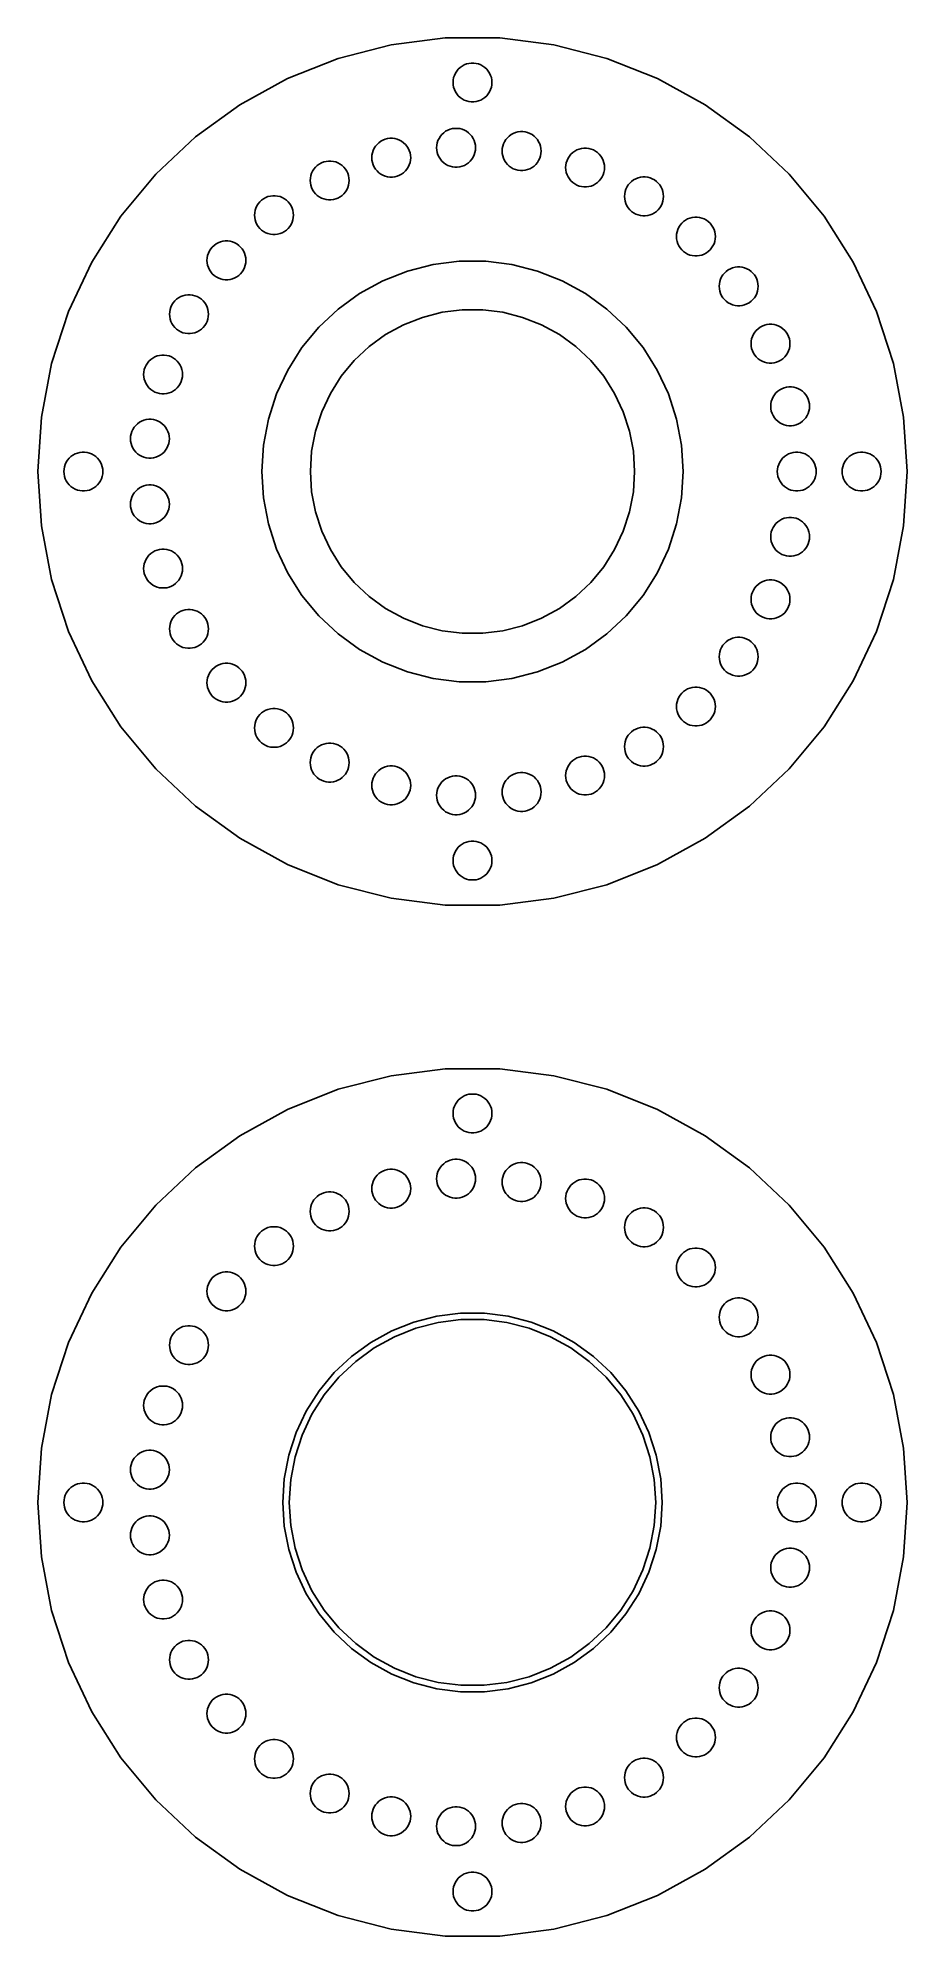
# Model space of a CAD drawing. Header units: metres. Extents: x -67 to 67, y -67 to 226.
import ezdxf

# ---------------------------------------------------------------- set-up
doc = ezdxf.new("R2010")
doc.units = ezdxf.units.M

msp = doc.modelspace()

# ---------------------------------------------------------------- linework, layer by layer
for p, q in [((-4.20695, 225.868), (-12.5545, 224.813)), ((4.20695, 225.868), (-4.20695, 225.868)), ((12.5545, 224.813), (4.20695, 225.868)), ((-20.7041, 222.721), (-28.5272, 219.623)), ((-12.5545, 224.813), (-20.7041, 222.721)), ((20.7041, 222.721), (12.5545, 224.813)), ((28.5272, 219.623), (20.7041, 222.721)), ((-28.5272, 219.623), (-35.9004, 215.57)), ((-2.97633, 219.376), (-2.90575, 219.746)), ((-2.90575, 219.746), (-2.78932, 220.104)), ((-2.78932, 220.104), (-2.62891, 220.445)), ((-2.62891, 220.445), (-2.42705, 220.763)), ((-2.42705, 220.763), (-2.1869, 221.054)), ((-2.1869, 221.054), (-1.91226, 221.312)), ((-1.91226, 221.312), (-1.60747, 221.533)), ((-1.60747, 221.533), (-1.27733, 221.714)), ((-1.27733, 221.714), (-0.92705, 221.853)), ((-0.92705, 221.853), (-0.56213, 221.947)), ((-0.56213, 221.947), (-0.18837, 221.994)), ((-0.18837, 221.994), (0.18837, 221.994)), ((0.18837, 221.994), (0.56213, 221.947)), ((0.56213, 221.947), (0.92705, 221.853)), ((0.92705, 221.853), (1.27733, 221.714)), ((1.27733, 221.714), (1.60747, 221.533)), ((1.60747, 221.533), (1.91226, 221.312)), ((1.91226, 221.312), (2.1869, 221.054)), ((2.1869, 221.054), (2.42705, 220.763)), ((2.42705, 220.763), (2.62891, 220.445)), ((2.62891, 220.445), (2.78932, 220.104)), ((2.78932, 220.104), (2.90575, 219.746)), ((2.90575, 219.746), (2.97633, 219.376)), ((35.9004, 215.57), (28.5272, 219.623)), ((-3, 219), (-2.97633, 219.376)), ((-2.97633, 218.624), (-3, 219)), ((-2.90575, 218.254), (-2.97633, 218.624)), ((-2.78932, 217.896), (-2.90575, 218.254)), ((-2.62891, 217.555), (-2.78932, 217.896)), ((-2.42705, 217.237), (-2.62891, 217.555)), ((-2.1869, 216.946), (-2.42705, 217.237)), ((-1.91226, 216.688), (-2.1869, 216.946)), ((-1.60747, 216.467), (-1.91226, 216.688)), ((1.91226, 216.688), (1.60747, 216.467)), ((2.1869, 216.946), (1.91226, 216.688)), ((2.42705, 217.237), (2.1869, 216.946)), ((2.62891, 217.555), (2.42705, 217.237)), ((2.78932, 217.896), (2.62891, 217.555)), ((2.90575, 218.254), (2.78932, 217.896)), ((2.97633, 218.624), (2.90575, 218.254)), ((2.97633, 219.376), (3, 219)), ((3, 219), (2.97633, 218.624)), ((-35.9004, 215.57), (-42.7074, 210.624)), ((-1.27733, 216.286), (-1.60747, 216.467)), ((-0.92705, 216.147), (-1.27733, 216.286)), ((-0.56213, 216.053), (-0.92705, 216.147)), ((-0.18837, 216.006), (-0.56213, 216.053)), ((0.18837, 216.006), (-0.18837, 216.006)), ((0.56213, 216.053), (0.18837, 216.006)), ((0.92705, 216.147), (0.56213, 216.053)), ((1.27733, 216.286), (0.92705, 216.147)), ((1.60747, 216.467), (1.27733, 216.286)), ((42.7074, 210.624), (35.9004, 215.57)), ((-4.9595, 210.699), (-4.71936, 210.989)), ((-4.71936, 210.989), (-4.44472, 211.247)), ((-4.44472, 211.247), (-4.13994, 211.469)), ((-4.13994, 211.469), (-3.80978, 211.65)), ((-3.80978, 211.65), (-3.4595, 211.789)), ((-3.4595, 211.789), (-3.09459, 211.883)), ((-3.09459, 211.883), (-2.72083, 211.93)), ((-2.72083, 211.93), (-2.34409, 211.93)), ((-2.34409, 211.93), (-1.97031, 211.883)), ((-1.97031, 211.883), (-1.60539, 211.789)), ((-1.60539, 211.789), (-1.25511, 211.65)), ((-1.25511, 211.65), (-0.92497, 211.469)), ((-0.92497, 211.469), (-0.62018, 211.247)), ((-0.62018, 211.247), (-0.34555, 210.989)), ((-0.34555, 210.989), (-0.10539, 210.699)), ((5.6591, 210.735), (5.9639, 210.956)), ((5.9639, 210.956), (6.29404, 211.138)), ((6.29404, 211.138), (6.64433, 211.277)), ((6.64433, 211.277), (7.00923, 211.37)), ((7.00923, 211.37), (7.38301, 211.417)), ((7.38301, 211.417), (7.75975, 211.417)), ((7.75975, 211.417), (8.13353, 211.37)), ((8.13353, 211.37), (8.49843, 211.277)), ((8.49843, 211.277), (8.84872, 211.138)), ((8.84872, 211.138), (9.17886, 210.956)), ((9.17886, 210.956), (9.48366, 210.735)), ((-42.7074, 210.624), (-48.8409, 204.865)), ((-15.509, 207.78), (-15.4384, 208.15)), ((-15.4384, 208.15), (-15.3219, 208.508)), ((-15.3219, 208.508), (-15.1615, 208.849)), ((-15.1615, 208.849), (-14.9597, 209.167)), ((-14.9597, 209.167), (-14.7195, 209.457)), ((-14.7195, 209.457), (-14.4449, 209.715)), ((-14.4449, 209.715), (-14.1401, 209.937)), ((-14.1401, 209.937), (-13.81, 210.118)), ((-13.81, 210.118), (-13.4597, 210.257)), ((-13.4597, 210.257), (-13.0948, 210.351)), ((-13.0948, 210.351), (-12.721, 210.398)), ((-12.721, 210.398), (-12.3443, 210.398)), ((-12.3443, 210.398), (-11.9705, 210.351)), ((-11.9705, 210.351), (-11.6056, 210.257)), ((-11.6056, 210.257), (-11.2553, 210.118)), ((-11.2553, 210.118), (-10.9251, 209.937)), ((-10.9251, 209.937), (-10.6203, 209.715)), ((-10.6203, 209.715), (-10.3457, 209.457)), ((-10.3457, 209.457), (-10.1056, 209.167)), ((-10.1056, 209.167), (-9.9037, 208.849)), ((-9.9037, 208.849), (-9.74329, 208.508)), ((-9.74329, 208.508), (-9.62688, 208.15)), ((-9.62688, 208.15), (-9.55627, 207.78)), ((-5.53246, 208.936), (-5.50879, 209.312)), ((-5.50879, 208.56), (-5.53246, 208.936)), ((-5.50879, 209.312), (-5.4382, 209.682)), ((-5.4382, 208.19), (-5.50879, 208.56)), ((-5.4382, 209.682), (-5.32178, 210.04)), ((-5.32178, 207.831), (-5.4382, 208.19)), ((-5.32178, 210.04), (-5.16138, 210.381)), ((-5.16138, 210.381), (-4.9595, 210.699)), ((-0.10539, 210.699), (0.09645, 210.381)), ((0.09645, 210.381), (0.25687, 210.04)), ((0.25687, 210.04), (0.37329, 209.682)), ((0.37329, 208.19), (0.25687, 207.831)), ((0.37329, 209.682), (0.44388, 209.312)), ((0.44388, 208.56), (0.37329, 208.19)), ((0.44388, 209.312), (0.46753, 208.936)), ((0.46753, 208.936), (0.44388, 208.56)), ((4.57138, 208.423), (4.59503, 208.799)), ((4.59503, 208.047), (4.57138, 208.423)), ((4.59503, 208.799), (4.66563, 209.169)), ((4.66563, 207.677), (4.59503, 208.047)), ((4.66563, 209.169), (4.78206, 209.528)), ((4.78206, 209.528), (4.94246, 209.869)), ((4.94246, 209.869), (5.14433, 210.187)), ((5.14433, 210.187), (5.38448, 210.477)), ((5.38448, 210.477), (5.6591, 210.735)), ((9.48366, 210.735), (9.75829, 210.477)), ((9.75829, 210.477), (9.99843, 210.187)), ((9.99843, 210.187), (10.2003, 209.869)), ((10.2003, 209.869), (10.3607, 209.528)), ((10.3607, 209.528), (10.4771, 209.169)), ((10.4771, 209.169), (10.5477, 208.799)), ((10.5477, 208.047), (10.4771, 207.677)), ((10.5477, 208.799), (10.5714, 208.423)), ((10.5714, 208.423), (10.5477, 208.047)), ((14.9382, 207.651), (15.1783, 207.941)), ((15.1783, 207.941), (15.453, 208.199)), ((15.453, 208.199), (15.7578, 208.421)), ((15.7578, 208.421), (16.0879, 208.602)), ((16.0879, 208.602), (16.4382, 208.741)), ((16.4382, 208.741), (16.8031, 208.834)), ((16.8031, 208.834), (17.1769, 208.882)), ((17.1769, 208.882), (17.5536, 208.882)), ((17.5536, 208.882), (17.9274, 208.834)), ((17.9274, 208.834), (18.2923, 208.741)), ((18.2923, 208.741), (18.6426, 208.602)), ((18.6426, 208.602), (18.9727, 208.421)), ((18.9727, 208.421), (19.2775, 208.199)), ((19.2775, 208.199), (19.5522, 207.941)), ((19.5522, 207.941), (19.7923, 207.651)), ((48.8409, 204.865), (42.7074, 210.624)), ((-24.9254, 204.636), (-24.809, 204.995)), ((-24.809, 204.995), (-24.6486, 205.335)), ((-24.6486, 205.335), (-24.4467, 205.654)), ((-24.4467, 205.654), (-24.2066, 205.944)), ((-24.2066, 205.944), (-23.932, 206.202)), ((-23.932, 206.202), (-23.6272, 206.423)), ((-23.6272, 206.423), (-23.297, 206.605)), ((-23.297, 206.605), (-22.9467, 206.743)), ((-22.9467, 206.743), (-22.5818, 206.837)), ((-22.5818, 206.837), (-22.2081, 206.884)), ((-22.2081, 206.884), (-21.8313, 206.884)), ((-21.8313, 206.884), (-21.4576, 206.837)), ((-21.4576, 206.837), (-21.0927, 206.743)), ((-21.0927, 206.743), (-20.7424, 206.605)), ((-20.7424, 206.605), (-20.4122, 206.423)), ((-20.4122, 206.423), (-20.1074, 206.202)), ((-20.1074, 206.202), (-19.8328, 205.944)), ((-19.8328, 205.944), (-19.5927, 205.654)), ((-19.5927, 205.654), (-19.3908, 205.335)), ((-19.3908, 205.335), (-19.2304, 204.995)), ((-19.2304, 204.995), (-19.114, 204.636)), ((-15.5326, 207.404), (-15.509, 207.78)), ((-15.509, 207.028), (-15.5326, 207.404)), ((-15.4384, 206.658), (-15.509, 207.028)), ((-15.3219, 206.299), (-15.4384, 206.658)), ((-15.1615, 205.959), (-15.3219, 206.299)), ((-14.9597, 205.64), (-15.1615, 205.959)), ((-14.7195, 205.35), (-14.9597, 205.64)), ((-14.4449, 205.092), (-14.7195, 205.35)), ((-14.1401, 204.871), (-14.4449, 205.092)), ((-10.6203, 205.092), (-10.9251, 204.871)), ((-10.3457, 205.35), (-10.6203, 205.092)), ((-10.1056, 205.64), (-10.3457, 205.35)), ((-9.9037, 205.959), (-10.1056, 205.64)), ((-9.74329, 206.299), (-9.9037, 205.959)), ((-9.62688, 206.658), (-9.74329, 206.299)), ((-9.55627, 207.028), (-9.62688, 206.658)), ((-9.55627, 207.78), (-9.53262, 207.404)), ((-9.53262, 207.404), (-9.55627, 207.028)), ((-5.16138, 207.491), (-5.32178, 207.831)), ((-4.9595, 207.172), (-5.16138, 207.491)), ((-4.71936, 206.882), (-4.9595, 207.172)), ((-4.44472, 206.624), (-4.71936, 206.882)), ((-4.13994, 206.403), (-4.44472, 206.624)), ((-3.80978, 206.221), (-4.13994, 206.403)), ((-3.4595, 206.083), (-3.80978, 206.221)), ((-3.09459, 205.989), (-3.4595, 206.083)), ((-2.72083, 205.942), (-3.09459, 205.989)), ((-2.34409, 205.942), (-2.72083, 205.942)), ((-1.97031, 205.989), (-2.34409, 205.942)), ((-1.60539, 206.083), (-1.97031, 205.989)), ((-1.25511, 206.221), (-1.60539, 206.083)), ((-0.92497, 206.403), (-1.25511, 206.221)), ((-0.62018, 206.624), (-0.92497, 206.403)), ((-0.34555, 206.882), (-0.62018, 206.624)), ((-0.10539, 207.172), (-0.34555, 206.882)), ((0.09645, 207.491), (-0.10539, 207.172)), ((0.25687, 207.831), (0.09645, 207.491)), ((4.78206, 207.319), (4.66563, 207.677)), ((4.94246, 206.978), (4.78206, 207.319)), ((5.14433, 206.66), (4.94246, 206.978)), ((5.38448, 206.37), (5.14433, 206.66)), ((5.6591, 206.112), (5.38448, 206.37)), ((5.9639, 205.89), (5.6591, 206.112)), ((6.29404, 205.709), (5.9639, 205.89)), ((6.64433, 205.57), (6.29404, 205.709)), ((7.00923, 205.477), (6.64433, 205.57)), ((7.38301, 205.429), (7.00923, 205.477)), ((7.75975, 205.429), (7.38301, 205.429)), ((8.13353, 205.477), (7.75975, 205.429)), ((8.49843, 205.57), (8.13353, 205.477)), ((8.84872, 205.709), (8.49843, 205.57)), ((9.17886, 205.89), (8.84872, 205.709)), ((9.48366, 206.112), (9.17886, 205.89)), ((9.75829, 206.37), (9.48366, 206.112)), ((9.99843, 206.66), (9.75829, 206.37)), ((10.2003, 206.978), (9.99843, 206.66)), ((10.3607, 207.319), (10.2003, 206.978)), ((10.4771, 207.677), (10.3607, 207.319)), ((14.3652, 205.888), (14.3889, 206.264)), ((14.3889, 205.512), (14.3652, 205.888)), ((14.3889, 206.264), (14.4595, 206.634)), ((14.4595, 205.142), (14.3889, 205.512)), ((14.4595, 206.634), (14.5759, 206.992)), ((14.5759, 204.783), (14.4595, 205.142)), ((14.5759, 206.992), (14.7363, 207.333)), ((14.7363, 207.333), (14.9382, 207.651)), ((19.7923, 207.651), (19.9942, 207.333)), ((19.9942, 207.333), (20.1546, 206.992)), ((20.1546, 206.992), (20.271, 206.634)), ((20.271, 205.142), (20.1546, 204.783)), ((20.271, 206.634), (20.3416, 206.264)), ((20.3416, 205.512), (20.271, 205.142)), ((20.3416, 206.264), (20.3652, 205.888)), ((20.3652, 205.888), (20.3416, 205.512)), ((-48.8409, 204.865), (-54.2041, 198.382)), ((-25.0197, 203.89), (-24.996, 204.266)), ((-24.996, 203.514), (-25.0197, 203.89)), ((-24.996, 204.266), (-24.9254, 204.636)), ((-24.9254, 203.144), (-24.996, 203.514)), ((-24.809, 202.786), (-24.9254, 203.144)), ((-24.6486, 202.445), (-24.809, 202.786)), ((-24.4467, 202.127), (-24.6486, 202.445)), ((-24.2066, 201.837), (-24.4467, 202.127)), ((-19.5927, 202.127), (-19.8328, 201.837)), ((-19.3908, 202.445), (-19.5927, 202.127)), ((-19.2304, 202.786), (-19.3908, 202.445)), ((-19.114, 203.144), (-19.2304, 202.786)), ((-19.114, 204.636), (-19.0434, 204.266)), ((-19.0434, 203.514), (-19.114, 203.144)), ((-19.0434, 204.266), (-19.0197, 203.89)), ((-19.0197, 203.89), (-19.0434, 203.514)), ((-13.81, 204.689), (-14.1401, 204.871)), ((-13.4597, 204.551), (-13.81, 204.689)), ((-13.0948, 204.457), (-13.4597, 204.551)), ((-12.721, 204.41), (-13.0948, 204.457)), ((-12.3443, 204.41), (-12.721, 204.41)), ((-11.9705, 204.457), (-12.3443, 204.41)), ((-11.6056, 204.551), (-11.9705, 204.457)), ((-11.2553, 204.689), (-11.6056, 204.551)), ((-10.9251, 204.871), (-11.2553, 204.689)), ((14.7363, 204.442), (14.5759, 204.783)), ((14.9382, 204.124), (14.7363, 204.442)), ((15.1783, 203.834), (14.9382, 204.124)), ((15.453, 203.576), (15.1783, 203.834)), ((15.7578, 203.355), (15.453, 203.576)), ((16.0879, 203.173), (15.7578, 203.355)), ((16.4382, 203.034), (16.0879, 203.173)), ((16.8031, 202.941), (16.4382, 203.034)), ((17.1769, 202.894), (16.8031, 202.941)), ((17.5536, 202.894), (17.1769, 202.894)), ((17.9274, 202.941), (17.5536, 202.894)), ((18.2923, 203.034), (17.9274, 202.941)), ((18.6426, 203.173), (18.2923, 203.034)), ((18.9727, 203.355), (18.6426, 203.173)), ((19.2775, 203.576), (18.9727, 203.355)), ((19.5522, 203.834), (19.2775, 203.576)), ((19.7923, 204.124), (19.5522, 203.834)), ((19.9942, 204.442), (19.7923, 204.124)), ((20.1546, 204.783), (19.9942, 204.442)), ((23.4718, 201.808), (23.5424, 202.178)), ((23.5424, 202.178), (23.6589, 202.537)), ((23.6589, 202.537), (23.8193, 202.877)), ((23.8193, 202.877), (24.0211, 203.196)), ((24.0211, 203.196), (24.2613, 203.486)), ((24.2613, 203.486), (24.5359, 203.744)), ((24.5359, 203.744), (24.8407, 203.965)), ((24.8407, 203.965), (25.1709, 204.147)), ((25.1709, 204.147), (25.5211, 204.285)), ((25.5211, 204.285), (25.886, 204.379)), ((25.886, 204.379), (26.2598, 204.426)), ((26.2598, 204.426), (26.6366, 204.426)), ((26.6366, 204.426), (27.0103, 204.379)), ((27.0103, 204.379), (27.3752, 204.285)), ((27.3752, 204.285), (27.7255, 204.147)), ((27.7255, 204.147), (28.0557, 203.965)), ((28.0557, 203.965), (28.3605, 203.744)), ((28.3605, 203.744), (28.6351, 203.486)), ((28.6351, 203.486), (28.8752, 203.196)), ((28.8752, 203.196), (29.0771, 202.877)), ((29.0771, 202.877), (29.2375, 202.537)), ((29.2375, 202.537), (29.3539, 202.178)), ((29.3539, 202.178), (29.4245, 201.808)), ((54.2041, 198.382), (48.8409, 204.865)), ((-33.5816, 198.915), (-33.511, 199.285)), ((-33.511, 199.285), (-33.3946, 199.643)), ((-33.3946, 199.643), (-33.2342, 199.984)), ((-33.2342, 199.984), (-33.0323, 200.302)), ((-33.0323, 200.302), (-32.7922, 200.592)), ((-32.7922, 200.592), (-32.5176, 200.85)), ((-32.5176, 200.85), (-32.2128, 201.072)), ((-32.2128, 201.072), (-31.8826, 201.253)), ((-31.8826, 201.253), (-31.5323, 201.392)), ((-31.5323, 201.392), (-31.1674, 201.486)), ((-31.1674, 201.486), (-30.7937, 201.533)), ((-30.7937, 201.533), (-30.4169, 201.533)), ((-30.4169, 201.533), (-30.0432, 201.486)), ((-30.0432, 201.486), (-29.6782, 201.392)), ((-29.6782, 201.392), (-29.328, 201.253)), ((-29.328, 201.253), (-28.9978, 201.072)), ((-28.9978, 201.072), (-28.693, 200.85)), ((-28.693, 200.85), (-28.4184, 200.592)), ((-28.4184, 200.592), (-28.1782, 200.302)), ((-28.1782, 200.302), (-27.9764, 199.984)), ((-27.9764, 199.984), (-27.816, 199.643)), ((-27.816, 199.643), (-27.6995, 199.285)), ((-27.6995, 199.285), (-27.629, 198.915)), ((-23.932, 201.579), (-24.2066, 201.837)), ((-23.6272, 201.357), (-23.932, 201.579)), ((-23.297, 201.176), (-23.6272, 201.357)), ((-22.9467, 201.037), (-23.297, 201.176)), ((-22.5818, 200.943), (-22.9467, 201.037)), ((-22.2081, 200.896), (-22.5818, 200.943)), ((-21.8313, 200.896), (-22.2081, 200.896)), ((-21.4576, 200.943), (-21.8313, 200.896)), ((-21.0927, 201.037), (-21.4576, 200.943)), ((-20.7424, 201.176), (-21.0927, 201.037)), ((-20.4122, 201.357), (-20.7424, 201.176)), ((-20.1074, 201.579), (-20.4122, 201.357)), ((-19.8328, 201.837), (-20.1074, 201.579)), ((23.4482, 201.432), (23.4718, 201.808)), ((23.4718, 201.056), (23.4482, 201.432)), ((23.5424, 200.686), (23.4718, 201.056)), ((23.6589, 200.328), (23.5424, 200.686)), ((23.8193, 199.987), (23.6589, 200.328)), ((24.0211, 199.669), (23.8193, 199.987)), ((24.2613, 199.379), (24.0211, 199.669)), ((24.5359, 199.121), (24.2613, 199.379)), ((24.8407, 198.899), (24.5359, 199.121)), ((28.3605, 199.121), (28.0557, 198.899)), ((28.6351, 199.379), (28.3605, 199.121)), ((28.8752, 199.669), (28.6351, 199.379)), ((29.0771, 199.987), (28.8752, 199.669)), ((29.2375, 200.328), (29.0771, 199.987)), ((29.3539, 200.686), (29.2375, 200.328)), ((29.4245, 201.056), (29.3539, 200.686)), ((29.4245, 201.808), (29.4482, 201.432)), ((29.4482, 201.432), (29.4245, 201.056)), ((-54.2041, 198.382), (-58.7125, 191.277)), ((-33.6053, 198.539), (-33.5816, 198.915)), ((-33.5816, 198.163), (-33.6053, 198.539)), ((-33.511, 197.793), (-33.5816, 198.163)), ((-33.3946, 197.434), (-33.511, 197.793)), ((-33.2342, 197.094), (-33.3946, 197.434)), ((-33.0323, 196.775), (-33.2342, 197.094)), ((-32.7922, 196.485), (-33.0323, 196.775)), ((-32.5176, 196.227), (-32.7922, 196.485)), ((-32.2128, 196.006), (-32.5176, 196.227)), ((-28.693, 196.227), (-28.9978, 196.006)), ((-28.4184, 196.485), (-28.693, 196.227)), ((-28.1782, 196.775), (-28.4184, 196.485)), ((-27.9764, 197.094), (-28.1782, 196.775)), ((-27.816, 197.434), (-27.9764, 197.094)), ((-27.6995, 197.793), (-27.816, 197.434)), ((-27.629, 198.163), (-27.6995, 197.793)), ((-27.629, 198.915), (-27.6053, 198.539)), ((-27.6053, 198.539), (-27.629, 198.163)), ((25.1709, 198.718), (24.8407, 198.899)), ((25.5211, 198.579), (25.1709, 198.718)), ((25.886, 198.485), (25.5211, 198.579)), ((26.2598, 198.438), (25.886, 198.485)), ((26.6366, 198.438), (26.2598, 198.438)), ((27.0103, 198.485), (26.6366, 198.438)), ((27.3752, 198.579), (27.0103, 198.485)), ((27.7255, 198.718), (27.3752, 198.579)), ((28.0557, 198.899), (27.7255, 198.718)), ((31.5426, 195.986), (31.659, 196.344)), ((31.659, 196.344), (31.8194, 196.685)), ((31.8194, 196.685), (32.0213, 197.003)), ((32.0213, 197.003), (32.2614, 197.293)), ((32.2614, 197.293), (32.5361, 197.551)), ((32.5361, 197.551), (32.8409, 197.773)), ((32.8409, 197.773), (33.171, 197.954)), ((33.171, 197.954), (33.5213, 198.093)), ((33.5213, 198.093), (33.8862, 198.186)), ((33.8862, 198.186), (34.26, 198.234)), ((34.26, 198.234), (34.6367, 198.234)), ((34.6367, 198.234), (35.0105, 198.186)), ((35.0105, 198.186), (35.3754, 198.093)), ((35.3754, 198.093), (35.7257, 197.954)), ((35.7257, 197.954), (36.0558, 197.773)), ((36.0558, 197.773), (36.3606, 197.551)), ((36.3606, 197.551), (36.6352, 197.293)), ((36.6352, 197.293), (36.8754, 197.003)), ((36.8754, 197.003), (37.0773, 196.685)), ((37.0773, 196.685), (37.2377, 196.344)), ((37.2377, 196.344), (37.3541, 195.986)), ((58.7125, 191.277), (54.2041, 198.382)), ((-40.5668, 193.014), (-40.3649, 193.332)), ((-40.3649, 193.332), (-40.1248, 193.622)), ((-40.1248, 193.622), (-39.8502, 193.88)), ((-39.8502, 193.88), (-39.5454, 194.102)), ((-39.5454, 194.102), (-39.2152, 194.283)), ((-39.2152, 194.283), (-38.8649, 194.422)), ((-38.8649, 194.422), (-38.5, 194.515)), ((-38.5, 194.515), (-38.1263, 194.563)), ((-38.1263, 194.563), (-37.7495, 194.563)), ((-37.7495, 194.563), (-37.3758, 194.515)), ((-37.3758, 194.515), (-37.0108, 194.422)), ((-37.0108, 194.422), (-36.6606, 194.283)), ((-36.6606, 194.283), (-36.3304, 194.102)), ((-36.3304, 194.102), (-36.0256, 193.88)), ((-36.0256, 193.88), (-35.751, 193.622)), ((-35.751, 193.622), (-35.5108, 193.332)), ((-35.5108, 193.332), (-35.309, 193.014)), ((-31.8826, 195.824), (-32.2128, 196.006)), ((-31.5323, 195.686), (-31.8826, 195.824)), ((-31.1674, 195.592), (-31.5323, 195.686)), ((-30.7937, 195.545), (-31.1674, 195.592)), ((-30.4169, 195.545), (-30.7937, 195.545)), ((-30.0432, 195.592), (-30.4169, 195.545)), ((-29.6782, 195.686), (-30.0432, 195.592)), ((-29.328, 195.824), (-29.6782, 195.686)), ((-28.9978, 196.006), (-29.328, 195.824)), ((31.4483, 195.24), (31.472, 195.616)), ((31.472, 194.864), (31.4483, 195.24)), ((31.472, 195.616), (31.5426, 195.986)), ((31.5426, 194.494), (31.472, 194.864)), ((31.659, 194.135), (31.5426, 194.494)), ((31.8194, 193.794), (31.659, 194.135)), ((32.0213, 193.476), (31.8194, 193.794)), ((32.2614, 193.186), (32.0213, 193.476)), ((36.8754, 193.476), (36.6352, 193.186)), ((37.0773, 193.794), (36.8754, 193.476)), ((37.2377, 194.135), (37.0773, 193.794)), ((37.3541, 194.494), (37.2377, 194.135)), ((37.3541, 195.986), (37.4247, 195.616)), ((37.4247, 194.864), (37.3541, 194.494)), ((37.4247, 195.616), (37.4483, 195.24)), ((37.4483, 195.24), (37.4247, 194.864)), ((-58.7125, 191.277), (-62.295, 183.664)), ((-40.9379, 191.569), (-40.9142, 191.945)), ((-40.9142, 191.193), (-40.9379, 191.569)), ((-40.9142, 191.945), (-40.8436, 192.315)), ((-40.8436, 190.823), (-40.9142, 191.193)), ((-40.8436, 192.315), (-40.7272, 192.673)), ((-40.7272, 190.464), (-40.8436, 190.823)), ((-40.7272, 192.673), (-40.5668, 193.014)), ((-40.5668, 190.123), (-40.7272, 190.464)), ((-35.309, 193.014), (-35.1486, 192.673)), ((-35.1486, 190.464), (-35.309, 190.123)), ((-35.1486, 192.673), (-35.0322, 192.315)), ((-35.0322, 190.823), (-35.1486, 190.464)), ((-35.0322, 192.315), (-34.9616, 191.945)), ((-34.9616, 191.193), (-35.0322, 190.823)), ((-34.9616, 191.945), (-34.9379, 191.569)), ((-34.9379, 191.569), (-34.9616, 191.193)), ((-10.043, 189.909), (-6.08989, 190.924)), ((-6.08989, 190.924), (-2.04068, 191.436)), ((-2.04068, 191.436), (2.04068, 191.436)), ((2.04068, 191.436), (6.08989, 190.924)), ((6.08989, 190.924), (10.043, 189.909)), ((32.5361, 192.928), (32.2614, 193.186)), ((32.8409, 192.707), (32.5361, 192.928)), ((33.171, 192.525), (32.8409, 192.707)), ((33.5213, 192.386), (33.171, 192.525)), ((33.8862, 192.293), (33.5213, 192.386)), ((34.26, 192.246), (33.8862, 192.293)), ((34.6367, 192.246), (34.26, 192.246)), ((35.0105, 192.293), (34.6367, 192.246)), ((35.3754, 192.386), (35.0105, 192.293)), ((35.7257, 192.525), (35.3754, 192.386)), ((36.0558, 192.707), (35.7257, 192.525)), ((36.3606, 192.928), (36.0558, 192.707)), ((36.6352, 193.186), (36.3606, 192.928)), ((39.7608, 190.278), (40.1111, 190.417)), ((40.1111, 190.417), (40.476, 190.51)), ((40.476, 190.51), (40.8498, 190.557)), ((40.8498, 190.557), (41.2265, 190.557)), ((41.2265, 190.557), (41.6003, 190.51)), ((41.6003, 190.51), (41.9652, 190.417)), ((41.9652, 190.417), (42.3155, 190.278)), ((62.295, 183.664), (58.7125, 191.277)), ((-40.3649, 189.805), (-40.5668, 190.123)), ((-40.1248, 189.515), (-40.3649, 189.805)), ((-39.8502, 189.257), (-40.1248, 189.515)), ((-39.5454, 189.036), (-39.8502, 189.257)), ((-39.2152, 188.854), (-39.5454, 189.036)), ((-38.8649, 188.715), (-39.2152, 188.854)), ((-38.5, 188.622), (-38.8649, 188.715)), ((-38.1263, 188.575), (-38.5, 188.622)), ((-37.7495, 188.575), (-38.1263, 188.575)), ((-37.3758, 188.622), (-37.7495, 188.575)), ((-37.0108, 188.715), (-37.3758, 188.622)), ((-36.6606, 188.854), (-37.0108, 188.715)), ((-36.3304, 189.036), (-36.6606, 188.854)), ((-36.0256, 189.257), (-36.3304, 189.036)), ((-35.751, 189.515), (-36.0256, 189.257)), ((-35.5108, 189.805), (-35.751, 189.515)), ((-35.309, 190.123), (-35.5108, 189.805)), ((-17.4144, 186.441), (-13.8378, 188.407)), ((-13.8378, 188.407), (-10.043, 189.909)), ((10.043, 189.909), (13.8378, 188.407)), ((13.8378, 188.407), (17.4144, 186.441)), ((38.0382, 187.563), (38.0618, 187.939)), ((38.0618, 187.187), (38.0382, 187.563)), ((38.0618, 187.939), (38.1324, 188.309)), ((38.1324, 188.309), (38.2488, 188.668)), ((38.2488, 188.668), (38.4092, 189.009)), ((38.4092, 189.009), (38.6111, 189.327)), ((38.6111, 189.327), (38.8513, 189.617)), ((38.8513, 189.617), (39.1259, 189.875)), ((39.1259, 189.875), (39.4307, 190.096)), ((39.4307, 190.096), (39.7608, 190.278)), ((42.3155, 190.278), (42.6456, 190.096)), ((42.6456, 190.096), (42.9504, 189.875)), ((42.9504, 189.875), (43.2251, 189.617)), ((43.2251, 189.617), (43.4652, 189.327)), ((43.4652, 189.327), (43.6671, 189.009)), ((43.6671, 189.009), (43.8275, 188.668)), ((43.8275, 188.668), (43.9439, 188.309)), ((43.9439, 188.309), (44.0145, 187.939)), ((44.0145, 187.939), (44.0382, 187.563)), ((44.0382, 187.563), (44.0145, 187.187)), ((-46.5067, 184.369), (-46.3463, 184.71)), ((-46.3463, 184.71), (-46.1444, 185.028)), ((-46.1444, 185.028), (-45.9042, 185.319)), ((-45.9042, 185.319), (-45.6296, 185.577)), ((-45.6296, 185.577), (-45.3248, 185.798)), ((-45.3248, 185.798), (-44.9947, 185.98)), ((-44.9947, 185.98), (-44.6444, 186.118)), ((-44.6444, 186.118), (-44.2795, 186.212)), ((-44.2795, 186.212), (-43.9057, 186.259)), ((-43.9057, 186.259), (-43.5289, 186.259)), ((-43.5289, 186.259), (-43.1552, 186.212)), ((-43.1552, 186.212), (-42.7903, 186.118)), ((-42.7903, 186.118), (-42.44, 185.98)), ((-42.44, 185.98), (-42.1098, 185.798)), ((-42.1098, 185.798), (-41.8051, 185.577)), ((-41.8051, 185.577), (-41.5304, 185.319)), ((-41.5304, 185.319), (-41.2903, 185.028)), ((-41.2903, 185.028), (-41.0884, 184.71)), ((-41.0884, 184.71), (-40.928, 184.369)), ((-20.7163, 184.042), (-17.4144, 186.441)), ((17.4144, 186.441), (20.7163, 184.042)), ((38.1324, 186.817), (38.0618, 187.187)), ((38.2488, 186.459), (38.1324, 186.817)), ((38.4092, 186.118), (38.2488, 186.459)), ((38.6111, 185.8), (38.4092, 186.118)), ((38.8513, 185.51), (38.6111, 185.8)), ((39.1259, 185.252), (38.8513, 185.51)), ((39.4307, 185.03), (39.1259, 185.252)), ((39.7608, 184.849), (39.4307, 185.03)), ((40.1111, 184.71), (39.7608, 184.849)), ((40.476, 184.617), (40.1111, 184.71)), ((40.8498, 184.569), (40.476, 184.617)), ((41.2265, 184.569), (40.8498, 184.569)), ((41.6003, 184.617), (41.2265, 184.569)), ((41.9652, 184.71), (41.6003, 184.617)), ((42.3155, 184.849), (41.9652, 184.71)), ((42.6456, 185.03), (42.3155, 184.849)), ((42.9504, 185.252), (42.6456, 185.03)), ((43.2251, 185.51), (42.9504, 185.252)), ((43.4652, 185.8), (43.2251, 185.51)), ((43.6671, 186.118), (43.4652, 185.8)), ((43.8275, 186.459), (43.6671, 186.118)), ((43.9439, 186.817), (43.8275, 186.459)), ((44.0145, 187.187), (43.9439, 186.817)), ((-62.295, 183.664), (-64.8951, 175.662)), ((-46.7173, 183.265), (-46.6937, 183.641)), ((-46.6937, 182.889), (-46.7173, 183.265)), ((-46.6937, 183.641), (-46.6231, 184.011)), ((-46.6231, 182.519), (-46.6937, 182.889)), ((-46.6231, 184.011), (-46.5067, 184.369)), ((-46.5067, 182.161), (-46.6231, 182.519)), ((-46.3463, 181.82), (-46.5067, 182.161)), ((-46.1444, 181.502), (-46.3463, 181.82)), ((-45.9042, 181.211), (-46.1444, 181.502)), ((-41.2903, 181.502), (-41.5304, 181.211)), ((-41.0884, 181.82), (-41.2903, 181.502)), ((-40.928, 182.161), (-41.0884, 181.82)), ((-40.928, 184.369), (-40.8116, 184.011)), ((-40.8116, 182.519), (-40.928, 182.161)), ((-40.8116, 184.011), (-40.741, 183.641)), ((-40.741, 182.889), (-40.8116, 182.519)), ((-40.741, 183.641), (-40.7173, 183.265)), ((-40.7173, 183.265), (-40.741, 182.889)), ((-23.6915, 181.248), (-20.7163, 184.042)), ((-10.6445, 181.621), (-13.3957, 180.108)), ((-7.72542, 182.776), (-10.6445, 181.621)), ((-4.68452, 183.557), (-7.72542, 182.776)), ((-1.56975, 183.951), (-4.68452, 183.557)), ((1.56975, 183.951), (-1.56975, 183.951)), ((4.68452, 183.557), (1.56975, 183.951)), ((7.72542, 182.776), (4.68452, 183.557)), ((10.6445, 181.621), (7.72542, 182.776)), ((13.3957, 180.108), (10.6445, 181.621)), ((20.7163, 184.042), (23.6915, 181.248)), ((44.6705, 181.432), (45.0208, 181.571)), ((45.0208, 181.571), (45.3857, 181.665)), ((45.3857, 181.665), (45.7595, 181.712)), ((45.7595, 181.712), (46.1363, 181.712)), ((46.1363, 181.712), (46.51, 181.665)), ((46.51, 181.665), (46.8749, 181.571)), ((46.8749, 181.571), (47.2252, 181.432)), ((64.8951, 175.662), (62.295, 183.664)), ((-45.6296, 180.954), (-45.9042, 181.211)), ((-45.3248, 180.732), (-45.6296, 180.954)), ((-44.9947, 180.551), (-45.3248, 180.732)), ((-44.6444, 180.412), (-44.9947, 180.551)), ((-44.2795, 180.318), (-44.6444, 180.412)), ((-43.9057, 180.271), (-44.2795, 180.318)), ((-43.5289, 180.271), (-43.9057, 180.271)), ((-43.1552, 180.318), (-43.5289, 180.271)), ((-42.7903, 180.412), (-43.1552, 180.318)), ((-42.44, 180.551), (-42.7903, 180.412)), ((-42.1098, 180.732), (-42.44, 180.551)), ((-41.8051, 180.954), (-42.1098, 180.732)), ((-41.5304, 181.211), (-41.8051, 180.954)), ((-26.293, 178.103), (-23.6915, 181.248)), ((-13.3957, 180.108), (-15.9356, 178.263)), ((15.9356, 178.263), (13.3957, 180.108)), ((23.6915, 181.248), (26.293, 178.103)), ((42.9479, 178.718), (42.9715, 179.094)), ((42.9715, 178.342), (42.9479, 178.718)), ((42.9715, 179.094), (43.0421, 179.464)), ((43.0421, 179.464), (43.1586, 179.822)), ((43.1586, 179.822), (43.319, 180.163)), ((43.319, 180.163), (43.5208, 180.481)), ((43.5208, 180.481), (43.761, 180.771)), ((43.761, 180.771), (44.0356, 181.029)), ((44.0356, 181.029), (44.3404, 181.251)), ((44.3404, 181.251), (44.6705, 181.432)), ((47.2252, 181.432), (47.5554, 181.251)), ((47.5554, 181.251), (47.8602, 181.029)), ((47.8602, 181.029), (48.1348, 180.771)), ((48.1348, 180.771), (48.3749, 180.481)), ((48.3749, 180.481), (48.5768, 180.163)), ((48.5768, 180.163), (48.7372, 179.822)), ((48.7372, 179.822), (48.8536, 179.464)), ((48.8536, 179.464), (48.9242, 179.094)), ((48.9242, 179.094), (48.9479, 178.718)), ((48.9479, 178.718), (48.9242, 178.342)), ((-64.8951, 175.662), (-66.4717, 167.397)), ((-50.3359, 175.413), (-50.134, 175.732)), ((-50.134, 175.732), (-49.8939, 176.022)), ((-49.8939, 176.022), (-49.6192, 176.28)), ((-49.6192, 176.28), (-49.3144, 176.501)), ((-49.3144, 176.501), (-48.9843, 176.683)), ((-48.9843, 176.683), (-48.634, 176.821)), ((-48.634, 176.821), (-48.2691, 176.915)), ((-48.2691, 176.915), (-47.8953, 176.962)), ((-47.8953, 176.962), (-47.5186, 176.962)), ((-47.5186, 176.962), (-47.1448, 176.915)), ((-47.1448, 176.915), (-46.7799, 176.821)), ((-46.7799, 176.821), (-46.4296, 176.683)), ((-46.4296, 176.683), (-46.0995, 176.501)), ((-46.0995, 176.501), (-45.7947, 176.28)), ((-45.7947, 176.28), (-45.5201, 176.022)), ((-45.5201, 176.022), (-45.2799, 175.732)), ((-45.2799, 175.732), (-45.078, 175.413)), ((-28.48, 174.657), (-26.293, 178.103)), ((-18.2242, 176.114), (-20.2254, 173.695)), ((-15.9356, 178.263), (-18.2242, 176.114)), ((18.2242, 176.114), (15.9356, 178.263)), ((20.2254, 173.695), (18.2242, 176.114)), ((26.293, 178.103), (28.48, 174.657)), ((43.0421, 177.972), (42.9715, 178.342)), ((43.1586, 177.613), (43.0421, 177.972)), ((43.319, 177.273), (43.1586, 177.613)), ((43.5208, 176.954), (43.319, 177.273)), ((43.761, 176.664), (43.5208, 176.954)), ((44.0356, 176.406), (43.761, 176.664)), ((44.3404, 176.185), (44.0356, 176.406)), ((44.6705, 176.003), (44.3404, 176.185)), ((45.0208, 175.865), (44.6705, 176.003)), ((45.3857, 175.771), (45.0208, 175.865)), ((45.7595, 175.724), (45.3857, 175.771)), ((46.1363, 175.724), (45.7595, 175.724)), ((46.51, 175.771), (46.1363, 175.724)), ((46.8749, 175.865), (46.51, 175.771)), ((47.2252, 176.003), (46.8749, 175.865)), ((47.5554, 176.185), (47.2252, 176.003)), ((47.8602, 176.406), (47.5554, 176.185)), ((48.1348, 176.664), (47.8602, 176.406)), ((48.3749, 176.954), (48.1348, 176.664)), ((48.5768, 177.273), (48.3749, 176.954)), ((48.7372, 177.613), (48.5768, 177.273)), ((48.8536, 177.972), (48.7372, 177.613)), ((48.9242, 178.342), (48.8536, 177.972)), ((66.4717, 167.397), (64.8951, 175.662)), ((-50.707, 173.968), (-50.6833, 174.344)), ((-50.6833, 173.592), (-50.707, 173.968)), ((-50.6833, 174.344), (-50.6127, 174.714)), ((-50.6127, 173.222), (-50.6833, 173.592)), ((-50.6127, 174.714), (-50.4963, 175.073)), ((-50.4963, 172.864), (-50.6127, 173.222)), ((-50.4963, 175.073), (-50.3359, 175.413)), ((-50.3359, 172.523), (-50.4963, 172.864)), ((-45.078, 175.413), (-44.9176, 175.073)), ((-44.9176, 172.864), (-45.078, 172.523)), ((-44.9176, 175.073), (-44.8012, 174.714)), ((-44.8012, 173.222), (-44.9176, 172.864)), ((-44.8012, 174.714), (-44.7306, 174.344)), ((-44.7306, 173.592), (-44.8012, 173.222)), ((-44.7306, 174.344), (-44.707, 173.968)), ((-44.707, 173.968), (-44.7306, 173.592)), ((-30.2177, 170.964), (-28.48, 174.657)), ((-20.2254, 173.695), (-21.9077, 171.044)), ((21.9077, 171.044), (20.2254, 173.695)), ((28.48, 174.657), (30.2177, 170.964)), ((-50.134, 172.205), (-50.3359, 172.523)), ((-49.8939, 171.915), (-50.134, 172.205)), ((-49.6192, 171.657), (-49.8939, 171.915)), ((-49.3144, 171.435), (-49.6192, 171.657)), ((-48.9843, 171.254), (-49.3144, 171.435)), ((-48.634, 171.115), (-48.9843, 171.254)), ((-48.2691, 171.021), (-48.634, 171.115)), ((-47.8953, 170.974), (-48.2691, 171.021)), ((-47.5186, 170.974), (-47.8953, 170.974)), ((-47.1448, 171.021), (-47.5186, 170.974)), ((-46.7799, 171.115), (-47.1448, 171.021)), ((-46.4296, 171.254), (-46.7799, 171.115)), ((-46.0995, 171.435), (-46.4296, 171.254)), ((-45.7947, 171.657), (-46.0995, 171.435)), ((-45.5201, 171.915), (-45.7947, 171.657)), ((-45.2799, 172.205), (-45.5201, 171.915)), ((-45.078, 172.523), (-45.2799, 172.205)), ((-31.4789, 167.082), (-30.2177, 170.964)), ((-21.9077, 171.044), (-23.2444, 168.203)), ((23.2444, 168.203), (21.9077, 171.044)), ((30.2177, 170.964), (31.4789, 167.082)), ((46.0002, 169.441), (46.0707, 169.811)), ((46.0707, 169.811), (46.1872, 170.169)), ((46.1872, 170.169), (46.3476, 170.51)), ((46.3476, 170.51), (46.5494, 170.828)), ((46.5494, 170.828), (46.7896, 171.119)), ((46.7896, 171.119), (47.0642, 171.376)), ((47.0642, 171.376), (47.369, 171.598)), ((47.369, 171.598), (47.6992, 171.779)), ((47.6992, 171.779), (48.0494, 171.918)), ((48.0494, 171.918), (48.4144, 172.012)), ((48.4144, 172.012), (48.7881, 172.059)), ((48.7881, 172.059), (49.1649, 172.059)), ((49.1649, 172.059), (49.5386, 172.012)), ((49.5386, 172.012), (49.9035, 171.918)), ((49.9035, 171.918), (50.2538, 171.779)), ((50.2538, 171.779), (50.584, 171.598)), ((50.584, 171.598), (50.8888, 171.376)), ((50.8888, 171.376), (51.1634, 171.119)), ((51.1634, 171.119), (51.4035, 170.828)), ((51.4035, 170.828), (51.6054, 170.51)), ((51.6054, 170.51), (51.7658, 170.169)), ((51.7658, 170.169), (51.8822, 169.811)), ((51.8822, 169.811), (51.9528, 169.441)), ((-66.4717, 167.397), (-67, 159)), ((-51.0208, 166.773), (-50.6705, 166.912)), ((-50.6705, 166.912), (-50.3056, 167.005)), ((-50.3056, 167.005), (-49.9318, 167.052)), ((-49.9318, 167.052), (-49.5551, 167.052)), ((-49.5551, 167.052), (-49.1813, 167.005)), ((-49.1813, 167.005), (-48.8164, 166.912)), ((-48.8164, 166.912), (-48.4661, 166.773)), ((-32.2437, 163.073), (-31.4789, 167.082)), ((-23.2444, 168.203), (-24.2146, 165.217)), ((24.2146, 165.217), (23.2444, 168.203)), ((31.4789, 167.082), (32.2437, 163.073)), ((45.9765, 169.065), (46.0002, 169.441)), ((46.0002, 168.689), (45.9765, 169.065)), ((46.0707, 168.319), (46.0002, 168.689)), ((46.1872, 167.961), (46.0707, 168.319)), ((46.3476, 167.62), (46.1872, 167.961)), ((46.5494, 167.302), (46.3476, 167.62)), ((46.7896, 167.011), (46.5494, 167.302)), ((47.0642, 166.753), (46.7896, 167.011)), ((51.1634, 167.011), (50.8888, 166.753)), ((51.4035, 167.302), (51.1634, 167.011)), ((51.6054, 167.62), (51.4035, 167.302)), ((51.7658, 167.961), (51.6054, 167.62)), ((51.8822, 168.319), (51.7658, 167.961)), ((51.9528, 168.689), (51.8822, 168.319)), ((51.9528, 169.441), (51.9765, 169.065)), ((51.9765, 169.065), (51.9528, 168.689)), ((67, 159), (66.4717, 167.397)), ((-52.7435, 164.058), (-52.7198, 164.434)), ((-52.7198, 163.682), (-52.7435, 164.058)), ((-52.7198, 164.434), (-52.6492, 164.804)), ((-52.6492, 164.804), (-52.5328, 165.163)), ((-52.5328, 165.163), (-52.3724, 165.504)), ((-52.3724, 165.504), (-52.1705, 165.822)), ((-52.1705, 165.822), (-51.9304, 166.112)), ((-51.9304, 166.112), (-51.6557, 166.37)), ((-51.6557, 166.37), (-51.3509, 166.591)), ((-51.3509, 166.591), (-51.0208, 166.773)), ((-48.4661, 166.773), (-48.136, 166.591)), ((-48.136, 166.591), (-47.8312, 166.37)), ((-47.8312, 166.37), (-47.5565, 166.112)), ((-47.5565, 166.112), (-47.3164, 165.822)), ((-47.3164, 165.822), (-47.1145, 165.504)), ((-47.1145, 165.504), (-46.9541, 165.163)), ((-46.9541, 165.163), (-46.8377, 164.804)), ((-46.8377, 164.804), (-46.7671, 164.434)), ((-46.7671, 164.434), (-46.7435, 164.058)), ((-46.7435, 164.058), (-46.7671, 163.682)), ((-24.2146, 165.217), (-24.8029, 162.133)), ((24.8029, 162.133), (24.2146, 165.217)), ((47.369, 166.532), (47.0642, 166.753)), ((47.6992, 166.35), (47.369, 166.532)), ((48.0494, 166.212), (47.6992, 166.35)), ((48.4144, 166.118), (48.0494, 166.212)), ((48.7881, 166.071), (48.4144, 166.118)), ((49.1649, 166.071), (48.7881, 166.071)), ((49.5386, 166.118), (49.1649, 166.071)), ((49.9035, 166.212), (49.5386, 166.118)), ((50.2538, 166.35), (49.9035, 166.212)), ((50.584, 166.532), (50.2538, 166.35)), ((50.8888, 166.753), (50.584, 166.532)), ((-62.427, 160.763), (-62.1869, 161.054)), ((-62.1869, 161.054), (-61.9123, 161.312)), ((-61.9123, 161.312), (-61.6075, 161.533)), ((-61.6075, 161.533), (-61.2773, 161.714)), ((-61.2773, 161.714), (-60.927, 161.853)), ((-60.927, 161.853), (-60.5621, 161.947)), ((-60.5621, 161.947), (-60.1884, 161.994)), ((-60.1884, 161.994), (-59.8116, 161.994)), ((-59.8116, 161.994), (-59.4379, 161.947)), ((-59.4379, 161.947), (-59.0729, 161.853)), ((-59.0729, 161.853), (-58.7227, 161.714)), ((-58.7227, 161.714), (-58.3925, 161.533)), ((-58.3925, 161.533), (-58.0877, 161.312)), ((-58.0877, 161.312), (-57.8131, 161.054)), ((-57.8131, 161.054), (-57.5729, 160.763)), ((-52.6492, 163.312), (-52.7198, 163.682)), ((-52.5328, 162.954), (-52.6492, 163.312)), ((-52.3724, 162.613), (-52.5328, 162.954)), ((-52.1705, 162.295), (-52.3724, 162.613)), ((-51.9304, 162.005), (-52.1705, 162.295)), ((-51.6557, 161.747), (-51.9304, 162.005)), ((-51.3509, 161.525), (-51.6557, 161.747)), ((-51.0208, 161.344), (-51.3509, 161.525)), ((-50.6705, 161.205), (-51.0208, 161.344)), ((-50.3056, 161.112), (-50.6705, 161.205)), ((-49.9318, 161.064), (-50.3056, 161.112)), ((-49.5551, 161.064), (-49.9318, 161.064)), ((-49.1813, 161.112), (-49.5551, 161.064)), ((-48.8164, 161.205), (-49.1813, 161.112)), ((-48.4661, 161.344), (-48.8164, 161.205)), ((-48.136, 161.525), (-48.4661, 161.344)), ((-47.8312, 161.747), (-48.136, 161.525)), ((-47.5565, 162.005), (-47.8312, 161.747)), ((-47.3164, 162.295), (-47.5565, 162.005)), ((-47.1145, 162.613), (-47.3164, 162.295)), ((-46.9541, 162.954), (-47.1145, 162.613)), ((-46.8377, 163.312), (-46.9541, 162.954)), ((-46.7671, 163.682), (-46.8377, 163.312)), ((-32.5, 159), (-32.2437, 163.073)), ((-24.8029, 162.133), (-25, 159)), ((25, 159), (24.8029, 162.133)), ((32.2437, 163.073), (32.5, 159)), ((47.5729, 160.763), (47.8131, 161.054)), ((47.8131, 161.054), (48.0877, 161.312)), ((48.0877, 161.312), (48.3925, 161.533)), ((48.3925, 161.533), (48.7227, 161.714)), ((48.7227, 161.714), (49.0729, 161.853)), ((49.0729, 161.853), (49.4379, 161.947)), ((49.4379, 161.947), (49.8116, 161.994)), ((49.8116, 161.994), (50.1884, 161.994)), ((50.1884, 161.994), (50.5621, 161.947)), ((50.5621, 161.947), (50.927, 161.853)), ((50.927, 161.853), (51.2773, 161.714)), ((51.2773, 161.714), (51.6075, 161.533)), ((51.6075, 161.533), (51.9123, 161.312)), ((51.9123, 161.312), (52.1869, 161.054)), ((52.1869, 161.054), (52.427, 160.763)), ((57.5729, 160.763), (57.8131, 161.054)), ((57.8131, 161.054), (58.0877, 161.312)), ((58.0877, 161.312), (58.3925, 161.533)), ((58.3925, 161.533), (58.7227, 161.714)), ((58.7227, 161.714), (59.0729, 161.853)), ((59.0729, 161.853), (59.4379, 161.947)), ((59.4379, 161.947), (59.8116, 161.994)), ((59.8116, 161.994), (60.1884, 161.994)), ((60.1884, 161.994), (60.5621, 161.947)), ((60.5621, 161.947), (60.927, 161.853)), ((60.927, 161.853), (61.2773, 161.714)), ((61.2773, 161.714), (61.6075, 161.533)), ((61.6075, 161.533), (61.9123, 161.312)), ((61.9123, 161.312), (62.1869, 161.054)), ((62.1869, 161.054), (62.427, 160.763)), ((-67, 159), (-66.4717, 150.603)), ((-63, 159), (-62.9763, 159.376)), ((-62.9763, 158.624), (-63, 159)), ((-62.9763, 159.376), (-62.9057, 159.746)), ((-62.9057, 158.254), (-62.9763, 158.624)), ((-62.9057, 159.746), (-62.7893, 160.104)), ((-62.7893, 157.896), (-62.9057, 158.254)), ((-62.7893, 160.104), (-62.6289, 160.445)), ((-62.6289, 160.445), (-62.427, 160.763)), ((-57.5729, 160.763), (-57.3711, 160.445)), ((-57.3711, 160.445), (-57.2107, 160.104)), ((-57.2107, 160.104), (-57.0942, 159.746)), ((-57.0942, 158.254), (-57.2107, 157.896)), ((-57.0942, 159.746), (-57.0237, 159.376)), ((-57.0237, 158.624), (-57.0942, 158.254)), ((-57.0237, 159.376), (-57, 159)), ((-57, 159), (-57.0237, 158.624)), ((-32.2437, 154.927), (-32.5, 159)), ((-25, 159), (-24.8029, 155.867)), ((24.8029, 155.867), (25, 159)), ((32.5, 159), (32.2437, 154.927)), ((47, 159), (47.0237, 159.376)), ((47.0237, 158.624), (47, 159)), ((47.0237, 159.376), (47.0942, 159.746)), ((47.0942, 158.254), (47.0237, 158.624)), ((47.0942, 159.746), (47.2107, 160.104)), ((47.2107, 157.896), (47.0942, 158.254)), ((47.2107, 160.104), (47.3711, 160.445)), ((47.3711, 160.445), (47.5729, 160.763)), ((52.427, 160.763), (52.6289, 160.445)), ((52.6289, 160.445), (52.7893, 160.104)), ((52.7893, 160.104), (52.9057, 159.746)), ((52.9057, 158.254), (52.7893, 157.896)), ((52.9057, 159.746), (52.9763, 159.376)), ((52.9763, 158.624), (52.9057, 158.254)), ((52.9763, 159.376), (53, 159)), ((53, 159), (52.9763, 158.624)), ((57, 159), (57.0237, 159.376)), ((57.0237, 158.624), (57, 159)), ((57.0237, 159.376), (57.0942, 159.746)), ((57.0942, 158.254), (57.0237, 158.624)), ((57.0942, 159.746), (57.2107, 160.104)), ((57.2107, 157.896), (57.0942, 158.254)), ((57.2107, 160.104), (57.3711, 160.445)), ((57.3711, 160.445), (57.5729, 160.763)), ((62.427, 160.763), (62.6289, 160.445)), ((62.6289, 160.445), (62.7893, 160.104)), ((62.7893, 160.104), (62.9057, 159.746)), ((62.9057, 158.254), (62.7893, 157.896)), ((62.9057, 159.746), (62.9763, 159.376)), ((62.9763, 158.624), (62.9057, 158.254)), ((62.9763, 159.376), (63, 159)), ((63, 159), (62.9763, 158.624)), ((66.4717, 150.603), (67, 159)), ((-62.6289, 157.555), (-62.7893, 157.896)), ((-62.427, 157.237), (-62.6289, 157.555)), ((-62.1869, 156.946), (-62.427, 157.237)), ((-61.9123, 156.688), (-62.1869, 156.946)), ((-61.6075, 156.467), (-61.9123, 156.688)), ((-61.2773, 156.286), (-61.6075, 156.467)), ((-60.927, 156.147), (-61.2773, 156.286)), ((-60.5621, 156.053), (-60.927, 156.147)), ((-60.1884, 156.006), (-60.5621, 156.053)), ((-59.8116, 156.006), (-60.1884, 156.006)), ((-59.4379, 156.053), (-59.8116, 156.006)), ((-59.0729, 156.147), (-59.4379, 156.053)), ((-58.7227, 156.286), (-59.0729, 156.147)), ((-58.3925, 156.467), (-58.7227, 156.286)), ((-58.0877, 156.688), (-58.3925, 156.467)), ((-57.8131, 156.946), (-58.0877, 156.688)), ((-57.5729, 157.237), (-57.8131, 156.946)), ((-57.3711, 157.555), (-57.5729, 157.237)), ((-57.2107, 157.896), (-57.3711, 157.555)), ((-52.5328, 155.046), (-52.3724, 155.387)), ((-52.3724, 155.387), (-52.1705, 155.705)), ((-52.1705, 155.705), (-51.9304, 155.995)), ((-51.9304, 155.995), (-51.6557, 156.253)), ((-51.6557, 156.253), (-51.3509, 156.475)), ((-51.3509, 156.475), (-51.0208, 156.656)), ((-51.0208, 156.656), (-50.6705, 156.795)), ((-50.6705, 156.795), (-50.3056, 156.888)), ((-50.3056, 156.888), (-49.9318, 156.936)), ((-49.9318, 156.936), (-49.5551, 156.936)), ((-49.5551, 156.936), (-49.1813, 156.888)), ((-49.1813, 156.888), (-48.8164, 156.795)), ((-48.8164, 156.795), (-48.4661, 156.656)), ((-48.4661, 156.656), (-48.136, 156.475)), ((-48.136, 156.475), (-47.8312, 156.253)), ((-47.8312, 156.253), (-47.5565, 155.995)), ((-47.5565, 155.995), (-47.3164, 155.705)), ((-47.3164, 155.705), (-47.1145, 155.387)), ((-47.1145, 155.387), (-46.9541, 155.046)), ((-24.8029, 155.867), (-24.2146, 152.783)), ((24.2146, 152.783), (24.8029, 155.867)), ((47.3711, 157.555), (47.2107, 157.896)), ((47.5729, 157.237), (47.3711, 157.555)), ((47.8131, 156.946), (47.5729, 157.237)), ((48.0877, 156.688), (47.8131, 156.946)), ((48.3925, 156.467), (48.0877, 156.688)), ((48.7227, 156.286), (48.3925, 156.467)), ((49.0729, 156.147), (48.7227, 156.286)), ((49.4379, 156.053), (49.0729, 156.147)), ((49.8116, 156.006), (49.4379, 156.053)), ((50.1884, 156.006), (49.8116, 156.006)), ((50.5621, 156.053), (50.1884, 156.006)), ((50.927, 156.147), (50.5621, 156.053)), ((51.2773, 156.286), (50.927, 156.147)), ((51.6075, 156.467), (51.2773, 156.286)), ((51.9123, 156.688), (51.6075, 156.467)), ((52.1869, 156.946), (51.9123, 156.688)), ((52.427, 157.237), (52.1869, 156.946)), ((52.6289, 157.555), (52.427, 157.237)), ((52.7893, 157.896), (52.6289, 157.555)), ((57.3711, 157.555), (57.2107, 157.896)), ((57.5729, 157.237), (57.3711, 157.555)), ((57.8131, 156.946), (57.5729, 157.237)), ((58.0877, 156.688), (57.8131, 156.946)), ((58.3925, 156.467), (58.0877, 156.688)), ((58.7227, 156.286), (58.3925, 156.467)), ((59.0729, 156.147), (58.7227, 156.286)), ((59.4379, 156.053), (59.0729, 156.147)), ((59.8116, 156.006), (59.4379, 156.053)), ((60.1884, 156.006), (59.8116, 156.006)), ((60.5621, 156.053), (60.1884, 156.006)), ((60.927, 156.147), (60.5621, 156.053)), ((61.2773, 156.286), (60.927, 156.147)), ((61.6075, 156.467), (61.2773, 156.286)), ((61.9123, 156.688), (61.6075, 156.467)), ((62.1869, 156.946), (61.9123, 156.688)), ((62.427, 157.237), (62.1869, 156.946)), ((62.6289, 157.555), (62.427, 157.237)), ((62.7893, 157.896), (62.6289, 157.555)), ((-52.7435, 153.942), (-52.7198, 154.318)), ((-52.7198, 153.566), (-52.7435, 153.942)), ((-52.7198, 154.318), (-52.6492, 154.688)), ((-52.6492, 153.196), (-52.7198, 153.566)), ((-52.6492, 154.688), (-52.5328, 155.046)), ((-52.5328, 152.837), (-52.6492, 153.196)), ((-52.3724, 152.496), (-52.5328, 152.837)), ((-52.1705, 152.178), (-52.3724, 152.496)), ((-47.1145, 152.496), (-47.3164, 152.178)), ((-46.9541, 152.837), (-47.1145, 152.496)), ((-46.9541, 155.046), (-46.8377, 154.688)), ((-46.8377, 153.196), (-46.9541, 152.837)), ((-46.8377, 154.688), (-46.7671, 154.318)), ((-46.7671, 153.566), (-46.8377, 153.196)), ((-46.7671, 154.318), (-46.7435, 153.942)), ((-46.7435, 153.942), (-46.7671, 153.566)), ((-31.4789, 150.918), (-32.2437, 154.927)), ((-24.2146, 152.783), (-23.2444, 149.797)), ((23.2444, 149.797), (24.2146, 152.783)), ((32.2437, 154.927), (31.4789, 150.918)), ((-66.4717, 150.603), (-64.8951, 142.338)), ((-51.9304, 151.888), (-52.1705, 152.178)), ((-51.6557, 151.63), (-51.9304, 151.888)), ((-51.3509, 151.409), (-51.6557, 151.63)), ((-51.0208, 151.227), (-51.3509, 151.409)), ((-50.6705, 151.088), (-51.0208, 151.227)), ((-50.3056, 150.995), (-50.6705, 151.088)), ((-49.9318, 150.948), (-50.3056, 150.995)), ((-49.5551, 150.948), (-49.9318, 150.948)), ((-49.1813, 150.995), (-49.5551, 150.948)), ((-48.8164, 151.088), (-49.1813, 150.995)), ((-48.4661, 151.227), (-48.8164, 151.088)), ((-48.136, 151.409), (-48.4661, 151.227)), ((-47.8312, 151.63), (-48.136, 151.409)), ((-47.5565, 151.888), (-47.8312, 151.63)), ((-47.3164, 152.178), (-47.5565, 151.888)), ((-30.2177, 147.036), (-31.4789, 150.918)), ((-23.2444, 149.797), (-21.9077, 146.956)), ((21.9077, 146.956), (23.2444, 149.797)), ((31.4789, 150.918), (30.2177, 147.036)), ((45.9765, 148.935), (46.0002, 149.311)), ((46.0002, 149.311), (46.0707, 149.681)), ((46.0707, 149.681), (46.1872, 150.039)), ((46.1872, 150.039), (46.3476, 150.38)), ((46.3476, 150.38), (46.5494, 150.698)), ((46.5494, 150.698), (46.7896, 150.989)), ((46.7896, 150.989), (47.0642, 151.247)), ((47.0642, 151.247), (47.369, 151.468)), ((47.369, 151.468), (47.6992, 151.65)), ((47.6992, 151.65), (48.0494, 151.788)), ((48.0494, 151.788), (48.4144, 151.882)), ((48.4144, 151.882), (48.7881, 151.929)), ((48.7881, 151.929), (49.1649, 151.929)), ((49.1649, 151.929), (49.5386, 151.882)), ((49.5386, 151.882), (49.9035, 151.788)), ((49.9035, 151.788), (50.2538, 151.65)), ((50.2538, 151.65), (50.584, 151.468)), ((50.584, 151.468), (50.8888, 151.247)), ((50.8888, 151.247), (51.1634, 150.989)), ((51.1634, 150.989), (51.4035, 150.698)), ((51.4035, 150.698), (51.6054, 150.38)), ((51.6054, 150.38), (51.7658, 150.039)), ((51.7658, 150.039), (51.8822, 149.681)), ((51.8822, 149.681), (51.9528, 149.311)), ((51.9528, 149.311), (51.9765, 148.935)), ((64.8951, 142.338), (66.4717, 150.603)), ((-49.6192, 146.343), (-49.3144, 146.565)), ((-49.3144, 146.565), (-48.9843, 146.746)), ((-48.9843, 146.746), (-48.634, 146.885)), ((-48.634, 146.885), (-48.2691, 146.979)), ((-48.2691, 146.979), (-47.8953, 147.026)), ((-47.8953, 147.026), (-47.5186, 147.026)), ((-47.5186, 147.026), (-47.1448, 146.979)), ((-47.1448, 146.979), (-46.7799, 146.885)), ((-46.7799, 146.885), (-46.4296, 146.746)), ((-46.4296, 146.746), (-46.0995, 146.565)), ((-46.0995, 146.565), (-45.7947, 146.343)), ((-28.48, 143.343), (-30.2177, 147.036)), ((-21.9077, 146.956), (-20.2254, 144.305)), ((20.2254, 144.305), (21.9077, 146.956)), ((30.2177, 147.036), (28.48, 143.343)), ((46.0002, 148.559), (45.9765, 148.935)), ((46.0707, 148.189), (46.0002, 148.559)), ((46.1872, 147.831), (46.0707, 148.189)), ((46.3476, 147.49), (46.1872, 147.831)), ((46.5494, 147.172), (46.3476, 147.49)), ((46.7896, 146.881), (46.5494, 147.172)), ((47.0642, 146.624), (46.7896, 146.881)), ((47.369, 146.402), (47.0642, 146.624)), ((47.6992, 146.221), (47.369, 146.402)), ((50.584, 146.402), (50.2538, 146.221)), ((50.8888, 146.624), (50.584, 146.402)), ((51.1634, 146.881), (50.8888, 146.624)), ((51.4035, 147.172), (51.1634, 146.881)), ((51.6054, 147.49), (51.4035, 147.172)), ((51.7658, 147.831), (51.6054, 147.49)), ((51.8822, 148.189), (51.7658, 147.831)), ((51.9528, 148.559), (51.8822, 148.189)), ((51.9765, 148.935), (51.9528, 148.559)), ((-50.707, 144.032), (-50.6833, 144.408)), ((-50.6833, 143.656), (-50.707, 144.032)), ((-50.6833, 144.408), (-50.6127, 144.778)), ((-50.6127, 143.286), (-50.6833, 143.656)), ((-50.6127, 144.778), (-50.4963, 145.136)), ((-50.4963, 145.136), (-50.3359, 145.477)), ((-50.3359, 145.477), (-50.134, 145.795)), ((-50.134, 145.795), (-49.8939, 146.085)), ((-49.8939, 146.085), (-49.6192, 146.343)), ((-45.7947, 146.343), (-45.5201, 146.085)), ((-45.5201, 146.085), (-45.2799, 145.795)), ((-45.2799, 145.795), (-45.078, 145.477)), ((-45.078, 145.477), (-44.9176, 145.136)), ((-44.9176, 145.136), (-44.8012, 144.778)), ((-44.8012, 144.778), (-44.7306, 144.408)), ((-44.7306, 143.656), (-44.8012, 143.286)), ((-44.7306, 144.408), (-44.707, 144.032)), ((-44.707, 144.032), (-44.7306, 143.656)), ((-20.2254, 144.305), (-18.2242, 141.886)), ((18.2242, 141.886), (20.2254, 144.305)), ((48.0494, 146.082), (47.6992, 146.221)), ((48.4144, 145.988), (48.0494, 146.082)), ((48.7881, 145.941), (48.4144, 145.988)), ((49.1649, 145.941), (48.7881, 145.941)), ((49.5386, 145.988), (49.1649, 145.941)), ((49.9035, 146.082), (49.5386, 145.988)), ((50.2538, 146.221), (49.9035, 146.082)), ((-64.8951, 142.338), (-62.295, 134.336)), ((-50.4963, 142.927), (-50.6127, 143.286)), ((-50.3359, 142.587), (-50.4963, 142.927)), ((-50.134, 142.268), (-50.3359, 142.587)), ((-49.8939, 141.978), (-50.134, 142.268)), ((-49.6192, 141.72), (-49.8939, 141.978)), ((-49.3144, 141.499), (-49.6192, 141.72)), ((-48.9843, 141.317), (-49.3144, 141.499)), ((-48.634, 141.179), (-48.9843, 141.317)), ((-48.2691, 141.085), (-48.634, 141.179)), ((-47.8953, 141.038), (-48.2691, 141.085)), ((-47.5186, 141.038), (-47.8953, 141.038)), ((-47.1448, 141.085), (-47.5186, 141.038)), ((-46.7799, 141.179), (-47.1448, 141.085)), ((-46.4296, 141.317), (-46.7799, 141.179)), ((-46.0995, 141.499), (-46.4296, 141.317)), ((-45.7947, 141.72), (-46.0995, 141.499)), ((-45.5201, 141.978), (-45.7947, 141.72)), ((-45.2799, 142.268), (-45.5201, 141.978)), ((-45.078, 142.587), (-45.2799, 142.268)), ((-44.9176, 142.927), (-45.078, 142.587)), ((-44.8012, 143.286), (-44.9176, 142.927)), ((-26.293, 139.897), (-28.48, 143.343)), ((-18.2242, 141.886), (-15.9356, 139.737)), ((15.9356, 139.737), (18.2242, 141.886)), ((28.48, 143.343), (26.293, 139.897)), ((43.1586, 140.387), (43.319, 140.727)), ((43.319, 140.727), (43.5208, 141.046)), ((43.5208, 141.046), (43.761, 141.336)), ((43.761, 141.336), (44.0356, 141.594)), ((44.0356, 141.594), (44.3404, 141.815)), ((44.3404, 141.815), (44.6705, 141.997)), ((44.6705, 141.997), (45.0208, 142.135)), ((45.0208, 142.135), (45.3857, 142.229)), ((45.3857, 142.229), (45.7595, 142.276)), ((45.7595, 142.276), (46.1363, 142.276)), ((46.1363, 142.276), (46.51, 142.229)), ((46.51, 142.229), (46.8749, 142.135)), ((46.8749, 142.135), (47.2252, 141.997)), ((47.2252, 141.997), (47.5554, 141.815)), ((47.5554, 141.815), (47.8602, 141.594)), ((47.8602, 141.594), (48.1348, 141.336)), ((48.1348, 141.336), (48.3749, 141.046)), ((48.3749, 141.046), (48.5768, 140.727)), ((48.5768, 140.727), (48.7372, 140.387)), ((62.295, 134.336), (64.8951, 142.338)), ((-44.9947, 137.449), (-44.6444, 137.588)), ((-44.6444, 137.588), (-44.2795, 137.682)), ((-44.2795, 137.682), (-43.9057, 137.729)), ((-43.9057, 137.729), (-43.5289, 137.729)), ((-43.5289, 137.729), (-43.1552, 137.682)), ((-43.1552, 137.682), (-42.7903, 137.588)), ((-42.7903, 137.588), (-42.44, 137.449)), ((-23.6915, 136.752), (-26.293, 139.897)), ((-15.9356, 139.737), (-13.3957, 137.892)), ((-13.3957, 137.892), (-10.6445, 136.379)), ((10.6445, 136.379), (13.3957, 137.892)), ((13.3957, 137.892), (15.9356, 139.737)), ((26.293, 139.897), (23.6915, 136.752)), ((42.9479, 139.282), (42.9715, 139.658)), ((42.9715, 138.906), (42.9479, 139.282)), ((42.9715, 139.658), (43.0421, 140.028)), ((43.0421, 138.536), (42.9715, 138.906)), ((43.0421, 140.028), (43.1586, 140.387)), ((43.1586, 138.178), (43.0421, 138.536)), ((43.319, 137.837), (43.1586, 138.178)), ((43.5208, 137.519), (43.319, 137.837)), ((48.5768, 137.837), (48.3749, 137.519)), ((48.7372, 138.178), (48.5768, 137.837)), ((48.7372, 140.387), (48.8536, 140.028)), ((48.8536, 138.536), (48.7372, 138.178)), ((48.8536, 140.028), (48.9242, 139.658)), ((48.9242, 138.906), (48.8536, 138.536)), ((48.9242, 139.658), (48.9479, 139.282)), ((48.9479, 139.282), (48.9242, 138.906)), ((-46.7173, 134.735), (-46.6937, 135.111)), ((-46.6937, 134.359), (-46.7173, 134.735)), ((-46.6937, 135.111), (-46.6231, 135.481)), ((-46.6231, 135.481), (-46.5067, 135.839)), ((-46.5067, 135.839), (-46.3463, 136.18)), ((-46.3463, 136.18), (-46.1444, 136.498)), ((-46.1444, 136.498), (-45.9042, 136.789)), ((-45.9042, 136.789), (-45.6296, 137.046)), ((-45.6296, 137.046), (-45.3248, 137.268)), ((-45.3248, 137.268), (-44.9947, 137.449)), ((-42.44, 137.449), (-42.1098, 137.268)), ((-42.1098, 137.268), (-41.8051, 137.046)), ((-41.8051, 137.046), (-41.5304, 136.789)), ((-41.5304, 136.789), (-41.2903, 136.498)), ((-41.2903, 136.498), (-41.0884, 136.18)), ((-41.0884, 136.18), (-40.928, 135.839)), ((-40.928, 135.839), (-40.8116, 135.481)), ((-40.8116, 135.481), (-40.741, 135.111)), ((-40.741, 135.111), (-40.7173, 134.735)), ((-40.7173, 134.735), (-40.741, 134.359)), ((-20.7163, 133.958), (-23.6915, 136.752)), ((-10.6445, 136.379), (-7.72542, 135.224)), ((-7.72542, 135.224), (-4.68452, 134.443)), ((4.68452, 134.443), (7.72542, 135.224)), ((7.72542, 135.224), (10.6445, 136.379)), ((23.6915, 136.752), (20.7163, 133.958)), ((43.761, 137.229), (43.5208, 137.519)), ((44.0356, 136.971), (43.761, 137.229)), ((44.3404, 136.749), (44.0356, 136.971)), ((44.6705, 136.568), (44.3404, 136.749)), ((45.0208, 136.429), (44.6705, 136.568)), ((45.3857, 136.335), (45.0208, 136.429)), ((45.7595, 136.288), (45.3857, 136.335)), ((46.1363, 136.288), (45.7595, 136.288)), ((46.51, 136.335), (46.1363, 136.288)), ((46.8749, 136.429), (46.51, 136.335)), ((47.2252, 136.568), (46.8749, 136.429)), ((47.5554, 136.749), (47.2252, 136.568)), ((47.8602, 136.971), (47.5554, 136.749)), ((48.1348, 137.229), (47.8602, 136.971)), ((48.3749, 137.519), (48.1348, 137.229)), ((-62.295, 134.336), (-58.7125, 126.723)), ((-46.6231, 133.989), (-46.6937, 134.359)), ((-46.5067, 133.631), (-46.6231, 133.989)), ((-46.3463, 133.29), (-46.5067, 133.631)), ((-46.1444, 132.972), (-46.3463, 133.29)), ((-45.9042, 132.681), (-46.1444, 132.972)), ((-45.6296, 132.423), (-45.9042, 132.681)), ((-45.3248, 132.202), (-45.6296, 132.423)), ((-44.9947, 132.02), (-45.3248, 132.202)), ((-44.6444, 131.882), (-44.9947, 132.02)), ((-44.2795, 131.788), (-44.6444, 131.882)), ((-43.9057, 131.741), (-44.2795, 131.788)), ((-43.5289, 131.741), (-43.9057, 131.741)), ((-43.1552, 131.788), (-43.5289, 131.741)), ((-42.7903, 131.882), (-43.1552, 131.788)), ((-42.44, 132.02), (-42.7903, 131.882)), ((-42.1098, 132.202), (-42.44, 132.02)), ((-41.8051, 132.423), (-42.1098, 132.202)), ((-41.5304, 132.681), (-41.8051, 132.423)), ((-41.2903, 132.972), (-41.5304, 132.681)), ((-41.0884, 133.29), (-41.2903, 132.972)), ((-40.928, 133.631), (-41.0884, 133.29)), ((-40.8116, 133.989), (-40.928, 133.631)), ((-40.741, 134.359), (-40.8116, 133.989)), ((-17.4144, 131.559), (-20.7163, 133.958)), ((-4.68452, 134.443), (-1.56975, 134.049)), ((-1.56975, 134.049), (1.56975, 134.049)), ((1.56975, 134.049), (4.68452, 134.443)), ((20.7163, 133.958), (17.4144, 131.559)), ((38.2488, 131.541), (38.4092, 131.882)), ((38.4092, 131.882), (38.6111, 132.2)), ((38.6111, 132.2), (38.8513, 132.49)), ((38.8513, 132.49), (39.1259, 132.748)), ((39.1259, 132.748), (39.4307, 132.97)), ((39.4307, 132.97), (39.7608, 133.151)), ((39.7608, 133.151), (40.1111, 133.29)), ((40.1111, 133.29), (40.476, 133.383)), ((40.476, 133.383), (40.8498, 133.431)), ((40.8498, 133.431), (41.2265, 133.431)), ((41.2265, 133.431), (41.6003, 133.383)), ((41.6003, 133.383), (41.9652, 133.29)), ((41.9652, 133.29), (42.3155, 133.151)), ((42.3155, 133.151), (42.6456, 132.97)), ((42.6456, 132.97), (42.9504, 132.748)), ((42.9504, 132.748), (43.2251, 132.49)), ((43.2251, 132.49), (43.4652, 132.2)), ((43.4652, 132.2), (43.6671, 131.882)), ((43.6671, 131.882), (43.8275, 131.541)), ((58.7125, 126.723), (62.295, 134.336)), ((-39.8502, 128.743), (-39.5454, 128.964)), ((-39.5454, 128.964), (-39.2152, 129.146)), ((-39.2152, 129.146), (-38.8649, 129.285)), ((-38.8649, 129.285), (-38.5, 129.378)), ((-38.5, 129.378), (-38.1263, 129.425)), ((-38.1263, 129.425), (-37.7495, 129.425)), ((-37.7495, 129.425), (-37.3758, 129.378)), ((-37.3758, 129.378), (-37.0108, 129.285)), ((-37.0108, 129.285), (-36.6606, 129.146)), ((-36.6606, 129.146), (-36.3304, 128.964)), ((-36.3304, 128.964), (-36.0256, 128.743)), ((-13.8378, 129.593), (-17.4144, 131.559)), ((-10.043, 128.091), (-13.8378, 129.593)), ((13.8378, 129.593), (10.043, 128.091)), ((17.4144, 131.559), (13.8378, 129.593)), ((38.0382, 130.437), (38.0618, 130.813)), ((38.0618, 130.061), (38.0382, 130.437)), ((38.0618, 130.813), (38.1324, 131.183)), ((38.1324, 129.691), (38.0618, 130.061)), ((38.1324, 131.183), (38.2488, 131.541)), ((38.2488, 129.332), (38.1324, 129.691)), ((38.4092, 128.991), (38.2488, 129.332)), ((38.6111, 128.673), (38.4092, 128.991)), ((43.6671, 128.991), (43.4652, 128.673)), ((43.8275, 129.332), (43.6671, 128.991)), ((43.8275, 131.541), (43.9439, 131.183)), ((43.9439, 129.691), (43.8275, 129.332)), ((43.9439, 131.183), (44.0145, 130.813)), ((44.0145, 130.061), (43.9439, 129.691)), ((44.0145, 130.813), (44.0382, 130.437)), ((44.0382, 130.437), (44.0145, 130.061)), ((-58.7125, 126.723), (-54.2041, 119.618)), ((-40.9379, 126.431), (-40.9142, 126.807)), ((-40.9142, 126.055), (-40.9379, 126.431)), ((-40.9142, 126.807), (-40.8436, 127.177)), ((-40.8436, 125.685), (-40.9142, 126.055)), ((-40.8436, 127.177), (-40.7272, 127.536)), ((-40.7272, 127.536), (-40.5668, 127.877)), ((-40.5668, 127.877), (-40.3649, 128.195)), ((-40.3649, 128.195), (-40.1248, 128.485)), ((-40.1248, 128.485), (-39.8502, 128.743)), ((-36.0256, 128.743), (-35.751, 128.485)), ((-35.751, 128.485), (-35.5108, 128.195)), ((-35.5108, 128.195), (-35.309, 127.877)), ((-35.309, 127.877), (-35.1486, 127.536)), ((-35.1486, 127.536), (-35.0322, 127.177)), ((-35.0322, 127.177), (-34.9616, 126.807)), ((-34.9616, 126.055), (-35.0322, 125.685)), ((-34.9616, 126.807), (-34.9379, 126.431)), ((-34.9379, 126.431), (-34.9616, 126.055)), ((-6.08989, 127.076), (-10.043, 128.091)), ((-2.04068, 126.564), (-6.08989, 127.076)), ((2.04068, 126.564), (-2.04068, 126.564)), ((6.08989, 127.076), (2.04068, 126.564)), ((10.043, 128.091), (6.08989, 127.076)), ((38.8513, 128.383), (38.6111, 128.673)), ((39.1259, 128.125), (38.8513, 128.383)), ((39.4307, 127.904), (39.1259, 128.125)), ((39.7608, 127.722), (39.4307, 127.904)), ((40.1111, 127.583), (39.7608, 127.722)), ((40.476, 127.49), (40.1111, 127.583)), ((40.8498, 127.443), (40.476, 127.49)), ((41.2265, 127.443), (40.8498, 127.443)), ((41.6003, 127.49), (41.2265, 127.443)), ((41.9652, 127.583), (41.6003, 127.49)), ((42.3155, 127.722), (41.9652, 127.583)), ((42.6456, 127.904), (42.3155, 127.722)), ((42.9504, 128.125), (42.6456, 127.904)), ((43.2251, 128.383), (42.9504, 128.125)), ((43.4652, 128.673), (43.2251, 128.383)), ((54.2041, 119.618), (58.7125, 126.723)), ((-40.7272, 125.327), (-40.8436, 125.685)), ((-40.5668, 124.986), (-40.7272, 125.327)), ((-40.3649, 124.668), (-40.5668, 124.986)), ((-40.1248, 124.378), (-40.3649, 124.668)), ((-39.8502, 124.12), (-40.1248, 124.378)), ((-39.5454, 123.898), (-39.8502, 124.12)), ((-39.2152, 123.717), (-39.5454, 123.898)), ((-38.8649, 123.578), (-39.2152, 123.717)), ((-38.5, 123.485), (-38.8649, 123.578)), ((-38.1263, 123.437), (-38.5, 123.485)), ((-37.7495, 123.437), (-38.1263, 123.437)), ((-37.3758, 123.485), (-37.7495, 123.437)), ((-37.0108, 123.578), (-37.3758, 123.485)), ((-36.6606, 123.717), (-37.0108, 123.578)), ((-36.3304, 123.898), (-36.6606, 123.717)), ((-36.0256, 124.12), (-36.3304, 123.898)), ((-35.751, 124.378), (-36.0256, 124.12)), ((-35.5108, 124.668), (-35.751, 124.378)), ((-35.309, 124.986), (-35.5108, 124.668)), ((-35.1486, 125.327), (-35.309, 124.986)), ((-35.0322, 125.685), (-35.1486, 125.327)), ((31.4483, 122.76), (31.472, 123.136)), ((31.472, 123.136), (31.5426, 123.506)), ((31.5426, 123.506), (31.659, 123.865)), ((31.659, 123.865), (31.8194, 124.206)), ((31.8194, 124.206), (32.0213, 124.524)), ((32.0213, 124.524), (32.2614, 124.814)), ((32.2614, 124.814), (32.5361, 125.072)), ((32.5361, 125.072), (32.8409, 125.293)), ((32.8409, 125.293), (33.171, 125.475)), ((33.171, 125.475), (33.5213, 125.614)), ((33.5213, 125.614), (33.8862, 125.707)), ((33.8862, 125.707), (34.26, 125.754)), ((34.26, 125.754), (34.6367, 125.754)), ((34.6367, 125.754), (35.0105, 125.707)), ((35.0105, 125.707), (35.3754, 125.614)), ((35.3754, 125.614), (35.7257, 125.475)), ((35.7257, 125.475), (36.0558, 125.293)), ((36.0558, 125.293), (36.3606, 125.072)), ((36.3606, 125.072), (36.6352, 124.814)), ((36.6352, 124.814), (36.8754, 124.524)), ((36.8754, 124.524), (37.0773, 124.206)), ((37.0773, 124.206), (37.2377, 123.865)), ((37.2377, 123.865), (37.3541, 123.506)), ((37.3541, 123.506), (37.4247, 123.136)), ((37.4247, 123.136), (37.4483, 122.76)), ((-33.5816, 119.837), (-33.511, 120.207)), ((-33.511, 120.207), (-33.3946, 120.566)), ((-33.3946, 120.566), (-33.2342, 120.906)), ((-33.2342, 120.906), (-33.0323, 121.225)), ((-33.0323, 121.225), (-32.7922, 121.515)), ((-32.7922, 121.515), (-32.5176, 121.773)), ((-32.5176, 121.773), (-32.2128, 121.994)), ((-32.2128, 121.994), (-31.8826, 122.176)), ((-31.8826, 122.176), (-31.5323, 122.314)), ((-31.5323, 122.314), (-31.1674, 122.408)), ((-31.1674, 122.408), (-30.7937, 122.455)), ((-30.7937, 122.455), (-30.4169, 122.455)), ((-30.4169, 122.455), (-30.0432, 122.408)), ((-30.0432, 122.408), (-29.6782, 122.314)), ((-29.6782, 122.314), (-29.328, 122.176)), ((-29.328, 122.176), (-28.9978, 121.994)), ((-28.9978, 121.994), (-28.693, 121.773)), ((-28.693, 121.773), (-28.4184, 121.515)), ((-28.4184, 121.515), (-28.1782, 121.225)), ((-28.1782, 121.225), (-27.9764, 120.906)), ((-27.9764, 120.906), (-27.816, 120.566)), ((-27.816, 120.566), (-27.6995, 120.207)), ((-27.6995, 120.207), (-27.629, 119.837)), ((31.472, 122.384), (31.4483, 122.76)), ((31.5426, 122.014), (31.472, 122.384)), ((31.659, 121.656), (31.5426, 122.014)), ((31.8194, 121.315), (31.659, 121.656)), ((32.0213, 120.997), (31.8194, 121.315)), ((32.2614, 120.707), (32.0213, 120.997)), ((32.5361, 120.449), (32.2614, 120.707)), ((32.8409, 120.227), (32.5361, 120.449)), ((33.171, 120.046), (32.8409, 120.227)), ((33.5213, 119.907), (33.171, 120.046)), ((35.7257, 120.046), (35.3754, 119.907)), ((36.0558, 120.227), (35.7257, 120.046)), ((36.3606, 120.449), (36.0558, 120.227)), ((36.6352, 120.707), (36.3606, 120.449)), ((36.8754, 120.997), (36.6352, 120.707)), ((37.0773, 121.315), (36.8754, 120.997)), ((37.2377, 121.656), (37.0773, 121.315)), ((37.3541, 122.014), (37.2377, 121.656)), ((37.4247, 122.384), (37.3541, 122.014)), ((37.4483, 122.76), (37.4247, 122.384)), ((-54.2041, 119.618), (-48.8409, 113.135)), ((-33.6053, 119.461), (-33.5816, 119.837)), ((-33.5816, 119.085), (-33.6053, 119.461)), ((-33.511, 118.715), (-33.5816, 119.085)), ((-33.3946, 118.357), (-33.511, 118.715)), ((-33.2342, 118.016), (-33.3946, 118.357)), ((-33.0323, 117.698), (-33.2342, 118.016)), ((-32.7922, 117.408), (-33.0323, 117.698)), ((-32.5176, 117.15), (-32.7922, 117.408)), ((-32.2128, 116.928), (-32.5176, 117.15)), ((-28.693, 117.15), (-28.9978, 116.928)), ((-28.4184, 117.408), (-28.693, 117.15)), ((-28.1782, 117.698), (-28.4184, 117.408)), ((-27.9764, 118.016), (-28.1782, 117.698)), ((-27.816, 118.357), (-27.9764, 118.016)), ((-27.6995, 118.715), (-27.816, 118.357)), ((-27.629, 119.085), (-27.6995, 118.715)), ((-27.629, 119.837), (-27.6053, 119.461)), ((-27.6053, 119.461), (-27.629, 119.085)), ((-22.5818, 117.057), (-22.2081, 117.104)), ((-22.2081, 117.104), (-21.8313, 117.104)), ((-21.8313, 117.104), (-21.4576, 117.057)), ((23.4718, 116.944), (23.5424, 117.314)), ((23.5424, 117.314), (23.6589, 117.672)), ((23.6589, 117.672), (23.8193, 118.013)), ((23.8193, 118.013), (24.0211, 118.331)), ((24.0211, 118.331), (24.2613, 118.621)), ((24.2613, 118.621), (24.5359, 118.879)), ((24.5359, 118.879), (24.8407, 119.101)), ((24.8407, 119.101), (25.1709, 119.282)), ((25.1709, 119.282), (25.5211, 119.421)), ((25.5211, 119.421), (25.886, 119.515)), ((25.886, 119.515), (26.2598, 119.562)), ((26.2598, 119.562), (26.6366, 119.562)), ((26.6366, 119.562), (27.0103, 119.515)), ((27.0103, 119.515), (27.3752, 119.421)), ((27.3752, 119.421), (27.7255, 119.282)), ((27.7255, 119.282), (28.0557, 119.101)), ((28.0557, 119.101), (28.3605, 118.879)), ((28.3605, 118.879), (28.6351, 118.621)), ((28.6351, 118.621), (28.8752, 118.331)), ((28.8752, 118.331), (29.0771, 118.013)), ((29.0771, 118.013), (29.2375, 117.672)), ((29.2375, 117.672), (29.3539, 117.314)), ((29.3539, 117.314), (29.4245, 116.944)), ((33.8862, 119.814), (33.5213, 119.907)), ((34.26, 119.766), (33.8862, 119.814)), ((34.6367, 119.766), (34.26, 119.766)), ((35.0105, 119.814), (34.6367, 119.766)), ((35.3754, 119.907), (35.0105, 119.814)), ((48.8409, 113.135), (54.2041, 119.618)), ((-31.8826, 116.747), (-32.2128, 116.928)), ((-31.5323, 116.608), (-31.8826, 116.747)), ((-31.1674, 116.514), (-31.5323, 116.608)), ((-30.7937, 116.467), (-31.1674, 116.514)), ((-30.4169, 116.467), (-30.7937, 116.467)), ((-30.0432, 116.514), (-30.4169, 116.467)), ((-29.6782, 116.608), (-30.0432, 116.514)), ((-29.328, 116.747), (-29.6782, 116.608)), ((-28.9978, 116.928), (-29.328, 116.747)), ((-25.0197, 114.11), (-24.996, 114.486)), ((-24.996, 114.486), (-24.9254, 114.856)), ((-24.9254, 114.856), (-24.809, 115.214)), ((-24.809, 115.214), (-24.6486, 115.555)), ((-24.6486, 115.555), (-24.4467, 115.873)), ((-24.4467, 115.873), (-24.2066, 116.163)), ((-24.2066, 116.163), (-23.932, 116.421)), ((-23.932, 116.421), (-23.6272, 116.643)), ((-23.6272, 116.643), (-23.297, 116.824)), ((-23.297, 116.824), (-22.9467, 116.963)), ((-22.9467, 116.963), (-22.5818, 117.057)), ((-21.4576, 117.057), (-21.0927, 116.963)), ((-21.0927, 116.963), (-20.7424, 116.824)), ((-20.7424, 116.824), (-20.4122, 116.643)), ((-20.4122, 116.643), (-20.1074, 116.421)), ((-20.1074, 116.421), (-19.8328, 116.163)), ((-19.8328, 116.163), (-19.5927, 115.873)), ((-19.5927, 115.873), (-19.3908, 115.555)), ((-19.3908, 115.555), (-19.2304, 115.214)), ((-19.2304, 115.214), (-19.114, 114.856)), ((-19.114, 114.856), (-19.0434, 114.486)), ((-19.0434, 114.486), (-19.0197, 114.11)), ((15.1783, 114.166), (15.453, 114.424)), ((15.453, 114.424), (15.7578, 114.645)), ((15.7578, 114.645), (16.0879, 114.827)), ((16.0879, 114.827), (16.4382, 114.966)), ((16.4382, 114.966), (16.8031, 115.059)), ((16.8031, 115.059), (17.1769, 115.106)), ((17.1769, 115.106), (17.5536, 115.106)), ((17.5536, 115.106), (17.9274, 115.059)), ((17.9274, 115.059), (18.2923, 114.966)), ((18.2923, 114.966), (18.6426, 114.827)), ((18.6426, 114.827), (18.9727, 114.645)), ((18.9727, 114.645), (19.2775, 114.424)), ((19.2775, 114.424), (19.5522, 114.166)), ((23.4482, 116.568), (23.4718, 116.944)), ((23.4718, 116.192), (23.4482, 116.568)), ((23.5424, 115.822), (23.4718, 116.192)), ((23.6589, 115.463), (23.5424, 115.822)), ((23.8193, 115.123), (23.6589, 115.463)), ((24.0211, 114.804), (23.8193, 115.123)), ((24.2613, 114.514), (24.0211, 114.804)), ((24.5359, 114.256), (24.2613, 114.514)), ((24.8407, 114.035), (24.5359, 114.256)), ((28.3605, 114.256), (28.0557, 114.035)), ((28.6351, 114.514), (28.3605, 114.256)), ((28.8752, 114.804), (28.6351, 114.514)), ((29.0771, 115.123), (28.8752, 114.804)), ((29.2375, 115.463), (29.0771, 115.123)), ((29.3539, 115.822), (29.2375, 115.463)), ((29.4245, 116.192), (29.3539, 115.822)), ((29.4245, 116.944), (29.4482, 116.568)), ((29.4482, 116.568), (29.4245, 116.192)), ((-48.8409, 113.135), (-42.7074, 107.376)), ((-24.996, 113.734), (-25.0197, 114.11)), ((-24.9254, 113.364), (-24.996, 113.734)), ((-24.809, 113.005), (-24.9254, 113.364)), ((-24.6486, 112.665), (-24.809, 113.005)), ((-24.4467, 112.346), (-24.6486, 112.665)), ((-24.2066, 112.056), (-24.4467, 112.346)), ((-23.932, 111.798), (-24.2066, 112.056)), ((-23.6272, 111.577), (-23.932, 111.798)), ((-23.297, 111.395), (-23.6272, 111.577)), ((-22.9467, 111.257), (-23.297, 111.395)), ((-22.5818, 111.163), (-22.9467, 111.257)), ((-21.0927, 111.257), (-21.4576, 111.163)), ((-20.7424, 111.395), (-21.0927, 111.257)), ((-20.4122, 111.577), (-20.7424, 111.395)), ((-20.1074, 111.798), (-20.4122, 111.577)), ((-19.8328, 112.056), (-20.1074, 111.798)), ((-19.5927, 112.346), (-19.8328, 112.056)), ((-19.3908, 112.665), (-19.5927, 112.346)), ((-19.2304, 113.005), (-19.3908, 112.665)), ((-19.114, 113.364), (-19.2304, 113.005)), ((-19.0434, 113.734), (-19.114, 113.364)), ((-19.0197, 114.11), (-19.0434, 113.734)), ((-15.509, 110.972), (-15.4384, 111.342)), ((-15.4384, 111.342), (-15.3219, 111.701)), ((-15.3219, 111.701), (-15.1615, 112.041)), ((-15.1615, 112.041), (-14.9597, 112.36)), ((-14.9597, 112.36), (-14.7195, 112.65)), ((-14.7195, 112.65), (-14.4449, 112.908)), ((-14.4449, 112.908), (-14.1401, 113.129)), ((-14.1401, 113.129), (-13.81, 113.311)), ((-13.81, 113.311), (-13.4597, 113.449)), ((-13.4597, 113.449), (-13.0948, 113.543)), ((-13.0948, 113.543), (-12.721, 113.59)), ((-12.721, 113.59), (-12.3443, 113.59)), ((-12.3443, 113.59), (-11.9705, 113.543)), ((-11.9705, 113.543), (-11.6056, 113.449)), ((-11.6056, 113.449), (-11.2553, 113.311)), ((-11.2553, 113.311), (-10.9251, 113.129)), ((-10.9251, 113.129), (-10.6203, 112.908)), ((-10.6203, 112.908), (-10.3457, 112.65)), ((-10.3457, 112.65), (-10.1056, 112.36)), ((-10.1056, 112.36), (-9.9037, 112.041)), ((-9.9037, 112.041), (-9.74329, 111.701)), ((-9.74329, 111.701), (-9.62688, 111.342)), ((-9.62688, 111.342), (-9.55627, 110.972)), ((-4.71936, 111.118), (-4.44472, 111.376)), ((-4.44472, 111.376), (-4.13994, 111.597)), ((-4.13994, 111.597), (-3.80978, 111.779)), ((-3.80978, 111.779), (-3.4595, 111.917)), ((-3.4595, 111.917), (-3.09459, 112.011)), ((-3.09459, 112.011), (-2.72083, 112.058)), ((-2.72083, 112.058), (-2.34409, 112.058)), ((-2.34409, 112.058), (-1.97031, 112.011)), ((-1.97031, 112.011), (-1.60539, 111.917)), ((-1.60539, 111.917), (-1.25511, 111.779)), ((-1.25511, 111.779), (-0.92497, 111.597)), ((-0.92497, 111.597), (-0.62018, 111.376)), ((-0.62018, 111.376), (-0.34555, 111.118)), ((4.94246, 111.022), (5.14433, 111.34)), ((5.14433, 111.34), (5.38448, 111.63)), ((5.38448, 111.63), (5.6591, 111.888)), ((5.6591, 111.888), (5.9639, 112.11)), ((5.9639, 112.11), (6.29404, 112.291)), ((6.29404, 112.291), (6.64433, 112.43)), ((6.64433, 112.43), (7.00923, 112.523)), ((7.00923, 112.523), (7.38301, 112.571)), ((7.38301, 112.571), (7.75975, 112.571)), ((7.75975, 112.571), (8.13353, 112.523)), ((8.13353, 112.523), (8.49843, 112.43)), ((8.49843, 112.43), (8.84872, 112.291)), ((8.84872, 112.291), (9.17886, 112.11)), ((9.17886, 112.11), (9.48366, 111.888)), ((9.48366, 111.888), (9.75829, 111.63)), ((9.75829, 111.63), (9.99843, 111.34)), ((9.99843, 111.34), (10.2003, 111.022)), ((14.3652, 112.112), (14.3889, 112.488)), ((14.3889, 111.736), (14.3652, 112.112)), ((14.3889, 112.488), (14.4595, 112.858)), ((14.4595, 111.366), (14.3889, 111.736)), ((14.4595, 112.858), (14.5759, 113.217)), ((14.5759, 111.008), (14.4595, 111.366)), ((14.5759, 113.217), (14.7363, 113.558)), ((14.7363, 113.558), (14.9382, 113.876)), ((14.9382, 113.876), (15.1783, 114.166)), ((19.5522, 114.166), (19.7923, 113.876)), ((19.7923, 113.876), (19.9942, 113.558)), ((19.9942, 113.558), (20.1546, 113.217)), ((20.1546, 113.217), (20.271, 112.858)), ((20.271, 111.366), (20.1546, 111.008)), ((20.271, 112.858), (20.3416, 112.488)), ((20.3416, 111.736), (20.271, 111.366)), ((20.3416, 112.488), (20.3652, 112.112)), ((20.3652, 112.112), (20.3416, 111.736)), ((25.1709, 113.853), (24.8407, 114.035)), ((25.5211, 113.715), (25.1709, 113.853)), ((25.886, 113.621), (25.5211, 113.715)), ((26.2598, 113.574), (25.886, 113.621)), ((26.6366, 113.574), (26.2598, 113.574)), ((27.0103, 113.621), (26.6366, 113.574)), ((27.3752, 113.715), (27.0103, 113.621)), ((27.7255, 113.853), (27.3752, 113.715)), ((28.0557, 114.035), (27.7255, 113.853)), ((42.7074, 107.376), (48.8409, 113.135)), ((-22.2081, 111.116), (-22.5818, 111.163)), ((-21.8313, 111.116), (-22.2081, 111.116)), ((-21.4576, 111.163), (-21.8313, 111.116)), ((-15.5326, 110.596), (-15.509, 110.972)), ((-15.509, 110.22), (-15.5326, 110.596)), ((-15.4384, 109.85), (-15.509, 110.22)), ((-15.3219, 109.492), (-15.4384, 109.85)), ((-15.1615, 109.151), (-15.3219, 109.492)), ((-14.9597, 108.833), (-15.1615, 109.151)), ((-14.7195, 108.543), (-14.9597, 108.833)), ((-14.4449, 108.285), (-14.7195, 108.543)), ((-10.3457, 108.543), (-10.6203, 108.285)), ((-10.1056, 108.833), (-10.3457, 108.543)), ((-9.9037, 109.151), (-10.1056, 108.833)), ((-9.74329, 109.492), (-9.9037, 109.151)), ((-9.62688, 109.85), (-9.74329, 109.492)), ((-9.55627, 110.22), (-9.62688, 109.85)), ((-9.55627, 110.972), (-9.53262, 110.596)), ((-9.53262, 110.596), (-9.55627, 110.22)), ((-5.53246, 109.064), (-5.50879, 109.44)), ((-5.50879, 108.688), (-5.53246, 109.064)), ((-5.50879, 109.44), (-5.4382, 109.81)), ((-5.4382, 108.318), (-5.50879, 108.688)), ((-5.4382, 109.81), (-5.32178, 110.169)), ((-5.32178, 107.96), (-5.4382, 108.318)), ((-5.32178, 110.169), (-5.16138, 110.509)), ((-5.16138, 110.509), (-4.9595, 110.828)), ((-4.9595, 110.828), (-4.71936, 111.118)), ((-0.34555, 111.118), (-0.10539, 110.828)), ((-0.10539, 110.828), (0.09645, 110.509)), ((0.09645, 110.509), (0.25687, 110.169)), ((0.25687, 110.169), (0.37329, 109.81)), ((0.37329, 108.318), (0.25687, 107.96)), ((0.37329, 109.81), (0.44388, 109.44)), ((0.44388, 108.688), (0.37329, 108.318)), ((0.44388, 109.44), (0.46753, 109.064)), ((0.46753, 109.064), (0.44388, 108.688)), ((4.57138, 109.577), (4.59503, 109.953)), ((4.59503, 109.201), (4.57138, 109.577)), ((4.59503, 109.953), (4.66563, 110.323)), ((4.66563, 108.831), (4.59503, 109.201)), ((4.66563, 110.323), (4.78206, 110.681)), ((4.78206, 108.472), (4.66563, 108.831)), ((4.78206, 110.681), (4.94246, 111.022)), ((4.94246, 108.131), (4.78206, 108.472)), ((10.2003, 111.022), (10.3607, 110.681)), ((10.3607, 108.472), (10.2003, 108.131)), ((10.3607, 110.681), (10.4771, 110.323)), ((10.4771, 108.831), (10.3607, 108.472)), ((10.4771, 110.323), (10.5477, 109.953)), ((10.5477, 109.201), (10.4771, 108.831)), ((10.5477, 109.953), (10.5714, 109.577)), ((10.5714, 109.577), (10.5477, 109.201)), ((14.7363, 110.667), (14.5759, 111.008)), ((14.9382, 110.349), (14.7363, 110.667)), ((15.1783, 110.059), (14.9382, 110.349)), ((15.453, 109.801), (15.1783, 110.059)), ((15.7578, 109.579), (15.453, 109.801)), ((16.0879, 109.398), (15.7578, 109.579)), ((16.4382, 109.259), (16.0879, 109.398)), ((16.8031, 109.166), (16.4382, 109.259)), ((17.1769, 109.118), (16.8031, 109.166)), ((17.5536, 109.118), (17.1769, 109.118)), ((17.9274, 109.166), (17.5536, 109.118)), ((18.2923, 109.259), (17.9274, 109.166)), ((18.6426, 109.398), (18.2923, 109.259)), ((18.9727, 109.579), (18.6426, 109.398)), ((19.2775, 109.801), (18.9727, 109.579)), ((19.5522, 110.059), (19.2775, 109.801)), ((19.7923, 110.349), (19.5522, 110.059)), ((19.9942, 110.667), (19.7923, 110.349)), ((20.1546, 111.008), (19.9942, 110.667)), ((-42.7074, 107.376), (-35.9004, 102.43)), ((-14.1401, 108.063), (-14.4449, 108.285)), ((-13.81, 107.882), (-14.1401, 108.063)), ((-13.4597, 107.743), (-13.81, 107.882)), ((-13.0948, 107.649), (-13.4597, 107.743)), ((-12.721, 107.602), (-13.0948, 107.649)), ((-12.3443, 107.602), (-12.721, 107.602)), ((-11.9705, 107.649), (-12.3443, 107.602)), ((-11.6056, 107.743), (-11.9705, 107.649)), ((-11.2553, 107.882), (-11.6056, 107.743)), ((-10.9251, 108.063), (-11.2553, 107.882)), ((-10.6203, 108.285), (-10.9251, 108.063)), ((-5.16138, 107.619), (-5.32178, 107.96)), ((-4.9595, 107.301), (-5.16138, 107.619)), ((-4.71936, 107.011), (-4.9595, 107.301)), ((-4.44472, 106.753), (-4.71936, 107.011)), ((-4.13994, 106.531), (-4.44472, 106.753)), ((-3.80978, 106.35), (-4.13994, 106.531)), ((-3.4595, 106.211), (-3.80978, 106.35)), ((-3.09459, 106.117), (-3.4595, 106.211)), ((-2.72083, 106.07), (-3.09459, 106.117)), ((-2.34409, 106.07), (-2.72083, 106.07)), ((-1.97031, 106.117), (-2.34409, 106.07)), ((-1.60539, 106.211), (-1.97031, 106.117)), ((-1.25511, 106.35), (-1.60539, 106.211)), ((-0.92497, 106.531), (-1.25511, 106.35)), ((-0.62018, 106.753), (-0.92497, 106.531)), ((-0.34555, 107.011), (-0.62018, 106.753)), ((-0.10539, 107.301), (-0.34555, 107.011)), ((0.09645, 107.619), (-0.10539, 107.301)), ((0.25687, 107.96), (0.09645, 107.619)), ((5.14433, 107.813), (4.94246, 108.131)), ((5.38448, 107.523), (5.14433, 107.813)), ((5.6591, 107.265), (5.38448, 107.523)), ((5.9639, 107.044), (5.6591, 107.265)), ((6.29404, 106.862), (5.9639, 107.044)), ((6.64433, 106.723), (6.29404, 106.862)), ((7.00923, 106.63), (6.64433, 106.723)), ((7.38301, 106.583), (7.00923, 106.63)), ((7.75975, 106.583), (7.38301, 106.583)), ((8.13353, 106.63), (7.75975, 106.583)), ((8.49843, 106.723), (8.13353, 106.63)), ((8.84872, 106.862), (8.49843, 106.723)), ((9.17886, 107.044), (8.84872, 106.862)), ((9.48366, 107.265), (9.17886, 107.044)), ((9.75829, 107.523), (9.48366, 107.265)), ((9.99843, 107.813), (9.75829, 107.523)), ((10.2003, 108.131), (9.99843, 107.813)), ((35.9004, 102.43), (42.7074, 107.376)), ((-35.9004, 102.43), (-28.5272, 98.3766)), ((-2.97633, 99.376), (-2.90575, 99.7461)), ((-2.90575, 99.7461), (-2.78932, 100.104)), ((-2.78932, 100.104), (-2.62891, 100.445)), ((-2.62891, 100.445), (-2.42705, 100.763)), ((-2.42705, 100.763), (-2.1869, 101.054)), ((-2.1869, 101.054), (-1.91226, 101.312)), ((-1.91226, 101.312), (-1.60747, 101.533)), ((-1.60747, 101.533), (-1.27733, 101.714)), ((-1.27733, 101.714), (-0.92705, 101.853)), ((-0.92705, 101.853), (-0.56213, 101.947)), ((-0.56213, 101.947), (-0.18837, 101.994)), ((-0.18837, 101.994), (0.18837, 101.994)), ((0.18837, 101.994), (0.56213, 101.947)), ((0.56213, 101.947), (0.92705, 101.853)), ((0.92705, 101.853), (1.27733, 101.714)), ((1.27733, 101.714), (1.60747, 101.533)), ((1.60747, 101.533), (1.91226, 101.312)), ((1.91226, 101.312), (2.1869, 101.054)), ((2.1869, 101.054), (2.42705, 100.763)), ((2.42705, 100.763), (2.62891, 100.445)), ((2.62891, 100.445), (2.78932, 100.104)), ((2.78932, 100.104), (2.90575, 99.7461)), ((2.90575, 99.7461), (2.97633, 99.376)), ((28.5272, 98.3766), (35.9004, 102.43)), ((-28.5272, 98.3766), (-20.7041, 95.2792)), ((-3, 99), (-2.97633, 99.376)), ((-2.97633, 98.624), (-3, 99)), ((-2.90575, 98.2539), (-2.97633, 98.624)), ((-2.78932, 97.8956), (-2.90575, 98.2539)), ((-2.62891, 97.5547), (-2.78932, 97.8956)), ((-2.42705, 97.2366), (-2.62891, 97.5547)), ((-2.1869, 96.9464), (-2.42705, 97.2366)), ((-1.91226, 96.6885), (-2.1869, 96.9464)), ((-1.60747, 96.467), (-1.91226, 96.6885)), ((1.91226, 96.6885), (1.60747, 96.467)), ((2.1869, 96.9464), (1.91226, 96.6885)), ((2.42705, 97.2366), (2.1869, 96.9464)), ((2.62891, 97.5547), (2.42705, 97.2366)), ((2.78932, 97.8956), (2.62891, 97.5547)), ((2.90575, 98.2539), (2.78932, 97.8956)), ((2.97633, 98.624), (2.90575, 98.2539)), ((2.97633, 99.376), (3, 99)), ((3, 99), (2.97633, 98.624)), ((20.7041, 95.2792), (28.5272, 98.3766)), ((-20.7041, 95.2792), (-12.5545, 93.1868)), ((-1.27733, 96.2855), (-1.60747, 96.467)), ((-0.92705, 96.1468), (-1.27733, 96.2855)), ((-0.56213, 96.0531), (-0.92705, 96.1468)), ((-0.18837, 96.0059), (-0.56213, 96.0531)), ((0.18837, 96.0059), (-0.18837, 96.0059)), ((0.56213, 96.0531), (0.18837, 96.0059)), ((0.92705, 96.1468), (0.56213, 96.0531)), ((1.27733, 96.2855), (0.92705, 96.1468)), ((1.60747, 96.467), (1.27733, 96.2855)), ((12.5545, 93.1868), (20.7041, 95.2792)), ((-12.5545, 93.1868), (-4.20695, 92.1322)), ((-4.20695, 92.1322), (4.20695, 92.1322)), ((4.20695, 92.1322), (12.5545, 93.1868)), ((-12.5545, 65.8132), (-20.7041, 63.7208)), ((-4.20695, 66.8678), (-12.5545, 65.8132)), ((4.20695, 66.8678), (-4.20695, 66.8678)), ((12.5545, 65.8132), (4.20695, 66.8678)), ((20.7041, 63.7208), (12.5545, 65.8132)), ((-20.7041, 63.7208), (-28.5272, 60.6234)), ((-2.62891, 61.4453), (-2.42705, 61.7634)), ((-2.42705, 61.7634), (-2.1869, 62.0536)), ((-2.1869, 62.0536), (-1.91226, 62.3115)), ((-1.91226, 62.3115), (-1.60747, 62.533)), ((-1.60747, 62.533), (-1.27733, 62.7145)), ((-1.27733, 62.7145), (-0.92705, 62.8532)), ((-0.92705, 62.8532), (-0.56213, 62.9469)), ((-0.56213, 62.9469), (-0.18837, 62.9941)), ((-0.18837, 62.9941), (0.18837, 62.9941)), ((0.18837, 62.9941), (0.56213, 62.9469)), ((0.56213, 62.9469), (0.92705, 62.8532)), ((0.92705, 62.8532), (1.27733, 62.7145)), ((1.27733, 62.7145), (1.60747, 62.533)), ((1.60747, 62.533), (1.91226, 62.3115)), ((1.91226, 62.3115), (2.1869, 62.0536)), ((2.1869, 62.0536), (2.42705, 61.7634)), ((2.42705, 61.7634), (2.62891, 61.4453)), ((28.5272, 60.6234), (20.7041, 63.7208)), ((-28.5272, 60.6234), (-35.9004, 56.57)), ((-3, 60), (-2.97633, 60.376)), ((-2.97633, 59.624), (-3, 60)), ((-2.97633, 60.376), (-2.90575, 60.7461)), ((-2.90575, 59.2539), (-2.97633, 59.624)), ((-2.90575, 60.7461), (-2.78932, 61.1044)), ((-2.78932, 58.8956), (-2.90575, 59.2539)), ((-2.78932, 61.1044), (-2.62891, 61.4453)), ((-2.62891, 58.5547), (-2.78932, 58.8956)), ((-2.42705, 58.2366), (-2.62891, 58.5547)), ((2.62891, 58.5547), (2.42705, 58.2366)), ((2.62891, 61.4453), (2.78932, 61.1044)), ((2.78932, 58.8956), (2.62891, 58.5547)), ((2.78932, 61.1044), (2.90575, 60.7461)), ((2.90575, 59.2539), (2.78932, 58.8956)), ((2.90575, 60.7461), (2.97633, 60.376)), ((2.97633, 59.624), (2.90575, 59.2539)), ((2.97633, 60.376), (3, 60)), ((3, 60), (2.97633, 59.624)), ((35.9004, 56.57), (28.5272, 60.6234)), ((-35.9004, 56.57), (-42.7074, 51.6244)), ((-2.1869, 57.9464), (-2.42705, 58.2366)), ((-1.91226, 57.6885), (-2.1869, 57.9464)), ((-1.60747, 57.467), (-1.91226, 57.6885)), ((-1.27733, 57.2855), (-1.60747, 57.467)), ((-0.92705, 57.1468), (-1.27733, 57.2855)), ((-0.56213, 57.0531), (-0.92705, 57.1468)), ((-0.18837, 57.0059), (-0.56213, 57.0531)), ((0.18837, 57.0059), (-0.18837, 57.0059)), ((0.56213, 57.0531), (0.18837, 57.0059)), ((0.92705, 57.1468), (0.56213, 57.0531)), ((1.27733, 57.2855), (0.92705, 57.1468)), ((1.60747, 57.467), (1.27733, 57.2855)), ((1.91226, 57.6885), (1.60747, 57.467)), ((2.1869, 57.9464), (1.91226, 57.6885)), ((2.42705, 58.2366), (2.1869, 57.9464)), ((42.7074, 51.6244), (35.9004, 56.57)), ((-3.80978, 52.6503), (-3.4595, 52.789)), ((-3.4595, 52.789), (-3.09459, 52.8827)), ((-3.09459, 52.8827), (-2.72083, 52.9299)), ((-2.72083, 52.9299), (-2.34409, 52.9299)), ((-2.34409, 52.9299), (-1.97031, 52.8827)), ((-1.97031, 52.8827), (-1.60539, 52.789)), ((-1.60539, 52.789), (-1.25511, 52.6503)), ((-42.7074, 51.6244), (-48.8409, 45.8647)), ((-15.3219, 49.5082), (-15.1615, 49.8491)), ((-15.1615, 49.8491), (-14.9597, 50.1672)), ((-14.9597, 50.1672), (-14.7195, 50.4575)), ((-14.7195, 50.4575), (-14.4449, 50.7154)), ((-14.4449, 50.7154), (-14.1401, 50.9368)), ((-14.1401, 50.9368), (-13.81, 51.1183)), ((-13.81, 51.1183), (-13.4597, 51.257)), ((-13.4597, 51.257), (-13.0948, 51.3507)), ((-13.0948, 51.3507), (-12.721, 51.3979)), ((-12.721, 51.3979), (-12.3443, 51.3979)), ((-12.3443, 51.3979), (-11.9705, 51.3507)), ((-11.9705, 51.3507), (-11.6056, 51.257)), ((-11.6056, 51.257), (-11.2553, 51.1183)), ((-11.2553, 51.1183), (-10.9251, 50.9368)), ((-10.9251, 50.9368), (-10.6203, 50.7154)), ((-10.6203, 50.7154), (-10.3457, 50.4575)), ((-10.3457, 50.4575), (-10.1056, 50.1672)), ((-10.1056, 50.1672), (-9.9037, 49.8491)), ((-9.9037, 49.8491), (-9.74329, 49.5082)), ((-5.53246, 49.9358), (-5.50879, 50.3118)), ((-5.50879, 49.5598), (-5.53246, 49.9358)), ((-5.50879, 50.3118), (-5.4382, 50.6819)), ((-5.4382, 50.6819), (-5.32178, 51.0402)), ((-5.32178, 51.0402), (-5.16138, 51.3811)), ((-5.16138, 51.3811), (-4.9595, 51.6992)), ((-4.9595, 51.6992), (-4.71936, 51.9895)), ((-4.71936, 51.9895), (-4.44472, 52.2474)), ((-4.44472, 52.2474), (-4.13994, 52.4688)), ((-4.13994, 52.4688), (-3.80978, 52.6503)), ((-1.25511, 52.6503), (-0.92497, 52.4688)), ((-0.92497, 52.4688), (-0.62018, 52.2474)), ((-0.62018, 52.2474), (-0.34555, 51.9895)), ((-0.34555, 51.9895), (-0.10539, 51.6992)), ((-0.10539, 51.6992), (0.09645, 51.3811)), ((0.09645, 51.3811), (0.25687, 51.0402)), ((0.25687, 51.0402), (0.37329, 50.6819)), ((0.37329, 50.6819), (0.44388, 50.3118)), ((0.44388, 50.3118), (0.46753, 49.9358)), ((0.46753, 49.9358), (0.44388, 49.5598)), ((4.57138, 49.4234), (4.59503, 49.7994)), ((4.59503, 49.7994), (4.66563, 50.1695)), ((4.66563, 50.1695), (4.78206, 50.5278)), ((4.78206, 50.5278), (4.94246, 50.8687)), ((4.94246, 50.8687), (5.14433, 51.1868)), ((5.14433, 51.1868), (5.38448, 51.4771)), ((5.38448, 51.4771), (5.6591, 51.735)), ((5.6591, 51.735), (5.9639, 51.9564)), ((5.9639, 51.9564), (6.29404, 52.1379)), ((6.29404, 52.1379), (6.64433, 52.2766)), ((6.64433, 52.2766), (7.00923, 52.3703)), ((7.00923, 52.3703), (7.38301, 52.4175)), ((7.38301, 52.4175), (7.75975, 52.4175)), ((7.75975, 52.4175), (8.13353, 52.3703)), ((8.13353, 52.3703), (8.49843, 52.2766)), ((8.49843, 52.2766), (8.84872, 52.1379)), ((8.84872, 52.1379), (9.17886, 51.9564)), ((9.17886, 51.9564), (9.48366, 51.735)), ((9.48366, 51.735), (9.75829, 51.4771)), ((9.75829, 51.4771), (9.99843, 51.1868)), ((9.99843, 51.1868), (10.2003, 50.8687)), ((10.2003, 50.8687), (10.3607, 50.5278)), ((10.3607, 50.5278), (10.4771, 50.1695)), ((10.4771, 50.1695), (10.5477, 49.7994)), ((10.5477, 49.7994), (10.5714, 49.4234)), ((16.4382, 49.7408), (16.8031, 49.8345)), ((16.8031, 49.8345), (17.1769, 49.8817)), ((17.1769, 49.8817), (17.5536, 49.8817)), ((17.5536, 49.8817), (17.9274, 49.8345)), ((17.9274, 49.8345), (18.2923, 49.7408)), ((48.8409, 45.8647), (42.7074, 51.6244)), ((-24.4467, 46.6536), (-24.2066, 46.9439)), ((-24.2066, 46.9439), (-23.932, 47.2018)), ((-23.932, 47.2018), (-23.6272, 47.4232)), ((-23.6272, 47.4232), (-23.297, 47.6047)), ((-23.297, 47.6047), (-22.9467, 47.7434)), ((-22.9467, 47.7434), (-22.5818, 47.8371)), ((-22.5818, 47.8371), (-22.2081, 47.8843)), ((-22.2081, 47.8843), (-21.8313, 47.8843)), ((-21.8313, 47.8843), (-21.4576, 47.8371)), ((-21.4576, 47.8371), (-21.0927, 47.7434)), ((-21.0927, 47.7434), (-20.7424, 47.6047)), ((-20.7424, 47.6047), (-20.4122, 47.4232)), ((-20.4122, 47.4232), (-20.1074, 47.2018)), ((-20.1074, 47.2018), (-19.8328, 46.9439)), ((-19.8328, 46.9439), (-19.5927, 46.6536)), ((-15.5326, 48.4039), (-15.509, 48.7798)), ((-15.509, 48.0278), (-15.5326, 48.4039)), ((-15.509, 48.7798), (-15.4384, 49.1499)), ((-15.4384, 47.6578), (-15.509, 48.0278)), ((-15.4384, 49.1499), (-15.3219, 49.5082)), ((-15.3219, 47.2995), (-15.4384, 47.6578)), ((-15.1615, 46.9586), (-15.3219, 47.2995)), ((-14.9597, 46.6405), (-15.1615, 46.9586)), ((-9.9037, 46.9586), (-10.1056, 46.6405)), ((-9.74329, 47.2995), (-9.9037, 46.9586)), ((-9.74329, 49.5082), (-9.62688, 49.1499)), ((-9.62688, 47.6578), (-9.74329, 47.2995)), ((-9.62688, 49.1499), (-9.55627, 48.7798)), ((-9.55627, 48.0278), (-9.62688, 47.6578)), ((-9.55627, 48.7798), (-9.53262, 48.4039)), ((-9.53262, 48.4039), (-9.55627, 48.0278)), ((-5.4382, 49.1897), (-5.50879, 49.5598)), ((-5.32178, 48.8315), (-5.4382, 49.1897)), ((-5.16138, 48.4906), (-5.32178, 48.8315)), ((-4.9595, 48.1725), (-5.16138, 48.4906)), ((-4.71936, 47.8822), (-4.9595, 48.1725)), ((-4.44472, 47.6243), (-4.71936, 47.8822)), ((-4.13994, 47.4028), (-4.44472, 47.6243)), ((-3.80978, 47.2213), (-4.13994, 47.4028)), ((-3.4595, 47.0827), (-3.80978, 47.2213)), ((-3.09459, 46.989), (-3.4595, 47.0827)), ((-2.72083, 46.9417), (-3.09459, 46.989)), ((-2.34409, 46.9417), (-2.72083, 46.9417)), ((-1.97031, 46.989), (-2.34409, 46.9417)), ((-1.60539, 47.0827), (-1.97031, 46.989)), ((-1.25511, 47.2213), (-1.60539, 47.0827)), ((-0.92497, 47.4028), (-1.25511, 47.2213)), ((-0.62018, 47.6243), (-0.92497, 47.4028)), ((-0.34555, 47.8822), (-0.62018, 47.6243)), ((-0.10539, 48.1725), (-0.34555, 47.8822)), ((0.09645, 48.4906), (-0.10539, 48.1725)), ((0.25687, 48.8315), (0.09645, 48.4906)), ((0.37329, 49.1897), (0.25687, 48.8315)), ((0.44388, 49.5598), (0.37329, 49.1897)), ((4.59503, 49.0474), (4.57138, 49.4234)), ((4.66563, 48.6773), (4.59503, 49.0474)), ((4.78206, 48.319), (4.66563, 48.6773)), ((4.94246, 47.9781), (4.78206, 48.319)), ((5.14433, 47.66), (4.94246, 47.9781)), ((5.38448, 47.3698), (5.14433, 47.66)), ((5.6591, 47.1119), (5.38448, 47.3698)), ((5.9639, 46.8904), (5.6591, 47.1119)), ((6.29404, 46.7089), (5.9639, 46.8904)), ((9.17886, 46.8904), (8.84872, 46.7089)), ((9.48366, 47.1119), (9.17886, 46.8904)), ((9.75829, 47.3698), (9.48366, 47.1119)), ((9.99843, 47.66), (9.75829, 47.3698)), ((10.2003, 47.9781), (9.99843, 47.66)), ((10.3607, 48.319), (10.2003, 47.9781)), ((10.4771, 48.6773), (10.3607, 48.319)), ((10.5477, 49.0474), (10.4771, 48.6773)), ((10.5714, 49.4234), (10.5477, 49.0474)), ((14.3652, 46.8876), (14.3889, 47.2636)), ((14.3889, 46.5116), (14.3652, 46.8876)), ((14.3889, 47.2636), (14.4595, 47.6337)), ((14.4595, 47.6337), (14.5759, 47.992)), ((14.5759, 47.992), (14.7363, 48.3329)), ((14.7363, 48.3329), (14.9382, 48.651)), ((14.9382, 48.651), (15.1783, 48.9412)), ((15.1783, 48.9412), (15.453, 49.1991)), ((15.453, 49.1991), (15.7578, 49.4206)), ((15.7578, 49.4206), (16.0879, 49.6021)), ((16.0879, 49.6021), (16.4382, 49.7408)), ((18.2923, 49.7408), (18.6426, 49.6021)), ((18.6426, 49.6021), (18.9727, 49.4206)), ((18.9727, 49.4206), (19.2775, 49.1991)), ((19.2775, 49.1991), (19.5522, 48.9412)), ((19.5522, 48.9412), (19.7923, 48.651)), ((19.7923, 48.651), (19.9942, 48.3329)), ((19.9942, 48.3329), (20.1546, 47.992)), ((20.1546, 47.992), (20.271, 47.6337)), ((20.271, 47.6337), (20.3416, 47.2636)), ((20.3416, 47.2636), (20.3652, 46.8876)), ((20.3652, 46.8876), (20.3416, 46.5116)), ((-48.8409, 45.8647), (-54.2041, 39.3816)), ((-25.0197, 44.8902), (-24.996, 45.2662)), ((-24.996, 44.5142), (-25.0197, 44.8902)), ((-24.996, 45.2662), (-24.9254, 45.6363)), ((-24.9254, 44.1441), (-24.996, 44.5142)), ((-24.9254, 45.6363), (-24.809, 45.9946)), ((-24.809, 43.7858), (-24.9254, 44.1441)), ((-24.809, 45.9946), (-24.6486, 46.3355)), ((-24.6486, 46.3355), (-24.4467, 46.6536)), ((-19.5927, 46.6536), (-19.3908, 46.3355)), ((-19.3908, 46.3355), (-19.2304, 45.9946)), ((-19.2304, 45.9946), (-19.114, 45.6363)), ((-19.114, 44.1441), (-19.2304, 43.7858)), ((-19.114, 45.6363), (-19.0434, 45.2662)), ((-19.0434, 44.5142), (-19.114, 44.1441)), ((-19.0434, 45.2662), (-19.0197, 44.8902)), ((-19.0197, 44.8902), (-19.0434, 44.5142)), ((-14.7195, 46.3502), (-14.9597, 46.6405)), ((-14.4449, 46.0923), (-14.7195, 46.3502)), ((-14.1401, 45.8709), (-14.4449, 46.0923)), ((-13.81, 45.6894), (-14.1401, 45.8709)), ((-13.4597, 45.5507), (-13.81, 45.6894)), ((-13.0948, 45.457), (-13.4597, 45.5507)), ((-12.721, 45.4098), (-13.0948, 45.457)), ((-12.3443, 45.4098), (-12.721, 45.4098)), ((-11.9705, 45.457), (-12.3443, 45.4098)), ((-11.6056, 45.5507), (-11.9705, 45.457)), ((-11.2553, 45.6894), (-11.6056, 45.5507)), ((-10.9251, 45.8709), (-11.2553, 45.6894)), ((-10.6203, 46.0923), (-10.9251, 45.8709)), ((-10.3457, 46.3502), (-10.6203, 46.0923)), ((-10.1056, 46.6405), (-10.3457, 46.3502)), ((6.64433, 46.5702), (6.29404, 46.7089)), ((7.00923, 46.4765), (6.64433, 46.5702)), ((7.38301, 46.4293), (7.00923, 46.4765)), ((7.75975, 46.4293), (7.38301, 46.4293)), ((8.13353, 46.4765), (7.75975, 46.4293)), ((8.49843, 46.5702), (8.13353, 46.4765)), ((8.84872, 46.7089), (8.49843, 46.5702)), ((14.4595, 46.1415), (14.3889, 46.5116)), ((14.5759, 45.7832), (14.4595, 46.1415)), ((14.7363, 45.4423), (14.5759, 45.7832)), ((14.9382, 45.1243), (14.7363, 45.4423)), ((15.1783, 44.834), (14.9382, 45.1243)), ((15.453, 44.5761), (15.1783, 44.834)), ((15.7578, 44.3546), (15.453, 44.5761)), ((16.0879, 44.1731), (15.7578, 44.3546)), ((16.4382, 44.0344), (16.0879, 44.1731)), ((16.8031, 43.9407), (16.4382, 44.0344)), ((17.1769, 43.8935), (16.8031, 43.9407)), ((17.9274, 43.9407), (17.5536, 43.8935)), ((18.2923, 44.0344), (17.9274, 43.9407)), ((18.6426, 44.1731), (18.2923, 44.0344)), ((18.9727, 44.3546), (18.6426, 44.1731)), ((19.2775, 44.5761), (18.9727, 44.3546)), ((19.5522, 44.834), (19.2775, 44.5761)), ((19.7923, 45.1243), (19.5522, 44.834)), ((19.9942, 45.4423), (19.7923, 45.1243)), ((20.1546, 45.7832), (19.9942, 45.4423)), ((20.271, 46.1415), (20.1546, 45.7832)), ((20.3416, 46.5116), (20.271, 46.1415)), ((23.8193, 43.8775), (24.0211, 44.1956)), ((24.0211, 44.1956), (24.2613, 44.4859)), ((24.2613, 44.4859), (24.5359, 44.7437)), ((24.5359, 44.7437), (24.8407, 44.9652)), ((24.8407, 44.9652), (25.1709, 45.1467)), ((25.1709, 45.1467), (25.5211, 45.2854)), ((25.5211, 45.2854), (25.886, 45.3791)), ((25.886, 45.3791), (26.2598, 45.4263)), ((26.2598, 45.4263), (26.6366, 45.4263)), ((26.6366, 45.4263), (27.0103, 45.3791)), ((27.0103, 45.3791), (27.3752, 45.2854)), ((27.3752, 45.2854), (27.7255, 45.1467)), ((27.7255, 45.1467), (28.0557, 44.9652)), ((28.0557, 44.9652), (28.3605, 44.7437)), ((28.3605, 44.7437), (28.6351, 44.4859)), ((28.6351, 44.4859), (28.8752, 44.1956)), ((28.8752, 44.1956), (29.0771, 43.8775)), ((54.2041, 39.3816), (48.8409, 45.8647)), ((-33.3946, 40.6432), (-33.2342, 40.984)), ((-33.2342, 40.984), (-33.0323, 41.3021)), ((-33.0323, 41.3021), (-32.7922, 41.5924)), ((-32.7922, 41.5924), (-32.5176, 41.8503)), ((-32.5176, 41.8503), (-32.2128, 42.0718)), ((-32.2128, 42.0718), (-31.8826, 42.2533)), ((-31.8826, 42.2533), (-31.5323, 42.392)), ((-31.5323, 42.392), (-31.1674, 42.4856)), ((-31.1674, 42.4856), (-30.7937, 42.5329)), ((-30.7937, 42.5329), (-30.4169, 42.5329)), ((-30.4169, 42.5329), (-30.0432, 42.4856)), ((-30.0432, 42.4856), (-29.6782, 42.392)), ((-29.6782, 42.392), (-29.328, 42.2533)), ((-29.328, 42.2533), (-28.9978, 42.0718)), ((-28.9978, 42.0718), (-28.693, 41.8503)), ((-28.693, 41.8503), (-28.4184, 41.5924)), ((-28.4184, 41.5924), (-28.1782, 41.3021)), ((-28.1782, 41.3021), (-27.9764, 40.984)), ((-27.9764, 40.984), (-27.816, 40.6432)), ((-24.6486, 43.445), (-24.809, 43.7858)), ((-24.4467, 43.1269), (-24.6486, 43.445)), ((-24.2066, 42.8366), (-24.4467, 43.1269)), ((-23.932, 42.5787), (-24.2066, 42.8366)), ((-23.6272, 42.3572), (-23.932, 42.5787)), ((-23.297, 42.1757), (-23.6272, 42.3572)), ((-22.9467, 42.037), (-23.297, 42.1757)), ((-22.5818, 41.9434), (-22.9467, 42.037)), ((-22.2081, 41.8961), (-22.5818, 41.9434)), ((-21.8313, 41.8961), (-22.2081, 41.8961)), ((-21.4576, 41.9434), (-21.8313, 41.8961)), ((-21.0927, 42.037), (-21.4576, 41.9434)), ((-20.7424, 42.1757), (-21.0927, 42.037)), ((-20.4122, 42.3572), (-20.7424, 42.1757)), ((-20.1074, 42.5787), (-20.4122, 42.3572)), ((-19.8328, 42.8366), (-20.1074, 42.5787)), ((-19.5927, 43.1269), (-19.8328, 42.8366)), ((-19.3908, 43.445), (-19.5927, 43.1269)), ((-19.2304, 43.7858), (-19.3908, 43.445)), ((17.5536, 43.8935), (17.1769, 43.8935)), ((23.4482, 42.4322), (23.4718, 42.8082)), ((23.4718, 42.0562), (23.4482, 42.4322)), ((23.4718, 42.8082), (23.5424, 43.1783)), ((23.5424, 41.6861), (23.4718, 42.0562)), ((23.5424, 43.1783), (23.6589, 43.5366)), ((23.6589, 41.3278), (23.5424, 41.6861)), ((23.6589, 43.5366), (23.8193, 43.8775)), ((23.8193, 40.987), (23.6589, 41.3278)), ((24.0211, 40.6689), (23.8193, 40.987)), ((29.0771, 40.987), (28.8752, 40.6689)), ((29.0771, 43.8775), (29.2375, 43.5366)), ((29.2375, 41.3278), (29.0771, 40.987)), ((29.2375, 43.5366), (29.3539, 43.1783)), ((29.3539, 41.6861), (29.2375, 41.3278)), ((29.3539, 43.1783), (29.4245, 42.8082)), ((29.4245, 42.0562), (29.3539, 41.6861)), ((29.4245, 42.8082), (29.4482, 42.4322)), ((29.4482, 42.4322), (29.4245, 42.0562)), ((-54.2041, 39.3816), (-58.7125, 32.2775)), ((-33.6053, 39.5388), (-33.5816, 39.9148)), ((-33.5816, 39.1628), (-33.6053, 39.5388)), ((-33.5816, 39.9148), (-33.511, 40.2849)), ((-33.511, 38.7927), (-33.5816, 39.1628)), ((-33.511, 40.2849), (-33.3946, 40.6432)), ((-33.3946, 38.4344), (-33.511, 38.7927)), ((-33.2342, 38.0935), (-33.3946, 38.4344)), ((-33.0323, 37.7754), (-33.2342, 38.0935)), ((-27.9764, 38.0935), (-28.1782, 37.7754)), ((-27.816, 38.4344), (-27.9764, 38.0935)), ((-27.816, 40.6432), (-27.6995, 40.2849)), ((-27.6995, 38.7927), (-27.816, 38.4344)), ((-27.6995, 40.2849), (-27.629, 39.9148)), ((-27.629, 39.1628), (-27.6995, 38.7927)), ((-27.629, 39.9148), (-27.6053, 39.5388)), ((-27.6053, 39.5388), (-27.629, 39.1628)), ((24.2613, 40.3786), (24.0211, 40.6689)), ((24.5359, 40.1207), (24.2613, 40.3786)), ((24.8407, 39.8992), (24.5359, 40.1207)), ((25.1709, 39.7177), (24.8407, 39.8992)), ((25.5211, 39.579), (25.1709, 39.7177)), ((25.886, 39.4854), (25.5211, 39.579)), ((26.2598, 39.4381), (25.886, 39.4854)), ((26.6366, 39.4381), (26.2598, 39.4381)), ((27.0103, 39.4854), (26.6366, 39.4381)), ((27.3752, 39.579), (27.0103, 39.4854)), ((27.7255, 39.7177), (27.3752, 39.579)), ((28.0557, 39.8992), (27.7255, 39.7177)), ((28.3605, 40.1207), (28.0557, 39.8992)), ((28.6351, 40.3786), (28.3605, 40.1207)), ((28.8752, 40.6689), (28.6351, 40.3786)), ((32.0213, 38.003), (32.2614, 38.2933)), ((32.2614, 38.2933), (32.5361, 38.5512)), ((32.5361, 38.5512), (32.8409, 38.7726)), ((32.8409, 38.7726), (33.171, 38.9541)), ((33.171, 38.9541), (33.5213, 39.0928)), ((33.5213, 39.0928), (33.8862, 39.1865)), ((33.8862, 39.1865), (34.26, 39.2337)), ((34.26, 39.2337), (34.6367, 39.2337)), ((34.6367, 39.2337), (35.0105, 39.1865)), ((35.0105, 39.1865), (35.3754, 39.0928)), ((35.3754, 39.0928), (35.7257, 38.9541)), ((35.7257, 38.9541), (36.0558, 38.7726)), ((36.0558, 38.7726), (36.3606, 38.5512)), ((36.3606, 38.5512), (36.6352, 38.2933)), ((36.6352, 38.2933), (36.8754, 38.003)), ((58.7125, 32.2775), (54.2041, 39.3816)), ((-39.5454, 35.1016), (-39.2152, 35.2831)), ((-39.2152, 35.2831), (-38.8649, 35.4218)), ((-38.8649, 35.4218), (-38.5, 35.5155)), ((-38.5, 35.5155), (-38.1263, 35.5627)), ((-38.1263, 35.5627), (-37.7495, 35.5627)), ((-37.7495, 35.5627), (-37.3758, 35.5155)), ((-37.3758, 35.5155), (-37.0108, 35.4218)), ((-37.0108, 35.4218), (-36.6606, 35.2831)), ((-36.6606, 35.2831), (-36.3304, 35.1016)), ((-32.7922, 37.4851), (-33.0323, 37.7754)), ((-32.5176, 37.2272), (-32.7922, 37.4851)), ((-32.2128, 37.0058), (-32.5176, 37.2272)), ((-31.8826, 36.8243), (-32.2128, 37.0058)), ((-31.5323, 36.6856), (-31.8826, 36.8243)), ((-31.1674, 36.5919), (-31.5323, 36.6856)), ((-30.7937, 36.5447), (-31.1674, 36.5919)), ((-30.4169, 36.5447), (-30.7937, 36.5447)), ((-30.0432, 36.5919), (-30.4169, 36.5447)), ((-29.6782, 36.6856), (-30.0432, 36.5919)), ((-29.328, 36.8243), (-29.6782, 36.6856)), ((-28.9978, 37.0058), (-29.328, 36.8243)), ((-28.693, 37.2272), (-28.9978, 37.0058)), ((-28.4184, 37.4851), (-28.693, 37.2272)), ((-28.1782, 37.7754), (-28.4184, 37.4851)), ((31.4483, 36.2396), (31.472, 36.6156)), ((31.472, 35.8636), (31.4483, 36.2396)), ((31.472, 36.6156), (31.5426, 36.9857)), ((31.5426, 35.4936), (31.472, 35.8636)), ((31.5426, 36.9857), (31.659, 37.344)), ((31.659, 35.1353), (31.5426, 35.4936)), ((31.659, 37.344), (31.8194, 37.6849)), ((31.8194, 34.7944), (31.659, 35.1353)), ((31.8194, 37.6849), (32.0213, 38.003)), ((36.8754, 38.003), (37.0773, 37.6849)), ((37.0773, 37.6849), (37.2377, 37.344)), ((37.2377, 35.1353), (37.0773, 34.7944)), ((37.2377, 37.344), (37.3541, 36.9857)), ((37.3541, 35.4936), (37.2377, 35.1353)), ((37.3541, 36.9857), (37.4247, 36.6156)), ((37.4247, 35.8636), (37.3541, 35.4936)), ((37.4247, 36.6156), (37.4483, 36.2396)), ((37.4483, 36.2396), (37.4247, 35.8636)), ((-58.7125, 32.2775), (-62.295, 24.6643)), ((-40.9379, 32.5686), (-40.9142, 32.9446)), ((-40.9142, 32.1926), (-40.9379, 32.5686)), ((-40.9142, 32.9446), (-40.8436, 33.3147)), ((-40.8436, 33.3147), (-40.7272, 33.673)), ((-40.7272, 33.673), (-40.5668, 34.0139)), ((-40.5668, 34.0139), (-40.3649, 34.332)), ((-40.3649, 34.332), (-40.1248, 34.6223)), ((-40.1248, 34.6223), (-39.8502, 34.8802)), ((-39.8502, 34.8802), (-39.5454, 35.1016)), ((-36.3304, 35.1016), (-36.0256, 34.8802)), ((-36.0256, 34.8802), (-35.751, 34.6223)), ((-35.751, 34.6223), (-35.5108, 34.332)), ((-35.5108, 34.332), (-35.309, 34.0139)), ((-35.309, 34.0139), (-35.1486, 33.673)), ((-35.1486, 33.673), (-35.0322, 33.3147)), ((-35.0322, 33.3147), (-34.9616, 32.9446)), ((-34.9616, 32.9446), (-34.9379, 32.5686)), ((-34.9379, 32.5686), (-34.9616, 32.1926)), ((32.0213, 34.4763), (31.8194, 34.7944)), ((32.2614, 34.186), (32.0213, 34.4763)), ((32.5361, 33.9281), (32.2614, 34.186)), ((32.8409, 33.7066), (32.5361, 33.9281)), ((33.171, 33.5251), (32.8409, 33.7066)), ((33.5213, 33.3865), (33.171, 33.5251)), ((33.8862, 33.2928), (33.5213, 33.3865)), ((34.26, 33.2456), (33.8862, 33.2928)), ((34.6367, 33.2456), (34.26, 33.2456)), ((35.0105, 33.2928), (34.6367, 33.2456)), ((35.3754, 33.3865), (35.0105, 33.2928)), ((35.7257, 33.5251), (35.3754, 33.3865)), ((36.0558, 33.7066), (35.7257, 33.5251)), ((36.3606, 33.9281), (36.0558, 33.7066)), ((36.6352, 34.186), (36.3606, 33.9281)), ((36.8754, 34.4763), (36.6352, 34.186)), ((37.0773, 34.7944), (36.8754, 34.4763)), ((62.295, 24.6643), (58.7125, 32.2775)), ((-40.8436, 31.8225), (-40.9142, 32.1926)), ((-40.7272, 31.4642), (-40.8436, 31.8225)), ((-40.5668, 31.1234), (-40.7272, 31.4642)), ((-40.3649, 30.8053), (-40.5668, 31.1234)), ((-40.1248, 30.515), (-40.3649, 30.8053)), ((-39.8502, 30.2571), (-40.1248, 30.515)), ((-39.5454, 30.0356), (-39.8502, 30.2571)), ((-39.2152, 29.8541), (-39.5454, 30.0356)), ((-38.8649, 29.7155), (-39.2152, 29.8541)), ((-38.5, 29.6217), (-38.8649, 29.7155)), ((-38.1263, 29.5745), (-38.5, 29.6217)), ((-37.7495, 29.5745), (-38.1263, 29.5745)), ((-37.3758, 29.6217), (-37.7495, 29.5745)), ((-37.0108, 29.7155), (-37.3758, 29.6217)), ((-36.6606, 29.8541), (-37.0108, 29.7155)), ((-36.3304, 30.0356), (-36.6606, 29.8541)), ((-36.0256, 30.2571), (-36.3304, 30.0356)), ((-35.751, 30.515), (-36.0256, 30.2571)), ((-35.5108, 30.8053), (-35.751, 30.515)), ((-35.309, 31.1234), (-35.5108, 30.8053)), ((-35.1486, 31.4642), (-35.309, 31.1234)), ((-35.0322, 31.8225), (-35.1486, 31.4642)), ((-34.9616, 32.1926), (-35.0322, 31.8225)), ((38.0618, 28.9394), (38.1324, 29.3095)), ((38.1324, 29.3095), (38.2488, 29.6678)), ((38.2488, 29.6678), (38.4092, 30.0087)), ((38.4092, 30.0087), (38.6111, 30.3268)), ((38.6111, 30.3268), (38.8513, 30.6171)), ((38.8513, 30.6171), (39.1259, 30.8749)), ((39.1259, 30.8749), (39.4307, 31.0964)), ((39.4307, 31.0964), (39.7608, 31.2779)), ((39.7608, 31.2779), (40.1111, 31.4166)), ((40.1111, 31.4166), (40.476, 31.5103)), ((40.476, 31.5103), (40.8498, 31.5575)), ((40.8498, 31.5575), (41.2265, 31.5575)), ((41.2265, 31.5575), (41.6003, 31.5103)), ((41.6003, 31.5103), (41.9652, 31.4166)), ((41.9652, 31.4166), (42.3155, 31.2779)), ((42.3155, 31.2779), (42.6456, 31.0964)), ((42.6456, 31.0964), (42.9504, 30.8749)), ((42.9504, 30.8749), (43.2251, 30.6171)), ((43.2251, 30.6171), (43.4652, 30.3268)), ((43.4652, 30.3268), (43.6671, 30.0087)), ((43.6671, 30.0087), (43.8275, 29.6678)), ((43.8275, 29.6678), (43.9439, 29.3095)), ((43.9439, 29.3095), (44.0145, 28.9394)), ((-45.9042, 26.3187), (-45.6296, 26.5766)), ((-45.6296, 26.5766), (-45.3248, 26.7981)), ((-45.3248, 26.7981), (-44.9947, 26.9796)), ((-44.9947, 26.9796), (-44.6444, 27.1183)), ((-44.6444, 27.1183), (-44.2795, 27.212)), ((-44.2795, 27.212), (-43.9057, 27.2592)), ((-43.9057, 27.2592), (-43.5289, 27.2592)), ((-43.5289, 27.2592), (-43.1552, 27.212)), ((-43.1552, 27.212), (-42.7903, 27.1183)), ((-42.7903, 27.1183), (-42.44, 26.9796)), ((-42.44, 26.9796), (-42.1098, 26.7981)), ((-42.1098, 26.7981), (-41.8051, 26.5766)), ((-41.8051, 26.5766), (-41.5304, 26.3187)), ((-15.6729, 24.6966), (-12.454, 26.4662)), ((-12.454, 26.4662), (-9.03874, 27.8184)), ((-8.72972, 26.8673), (-12.0283, 25.5614)), ((-9.03874, 27.8184), (-5.4809, 28.7319)), ((-5.29352, 27.7496), (-8.72972, 26.8673)), ((-5.4809, 28.7319), (-1.83661, 29.1923)), ((-1.77382, 28.1942), (-5.29352, 27.7496)), ((-1.83661, 29.1923), (1.83661, 29.1923)), ((1.77382, 28.1942), (-1.77382, 28.1942)), ((5.29352, 27.7496), (1.77382, 28.1942)), ((1.83661, 29.1923), (5.4809, 28.7319)), ((8.72972, 26.8673), (5.29352, 27.7496)), ((5.4809, 28.7319), (9.03874, 27.8184)), ((12.0283, 25.5614), (8.72972, 26.8673)), ((9.03874, 27.8184), (12.454, 26.4662)), ((12.454, 26.4662), (15.6729, 24.6966)), ((38.0382, 28.5634), (38.0618, 28.9394)), ((38.0618, 28.1874), (38.0382, 28.5634)), ((38.1324, 27.8173), (38.0618, 28.1874)), ((38.2488, 27.459), (38.1324, 27.8173)), ((38.4092, 27.1181), (38.2488, 27.459)), ((38.6111, 26.8), (38.4092, 27.1181)), ((38.8513, 26.5098), (38.6111, 26.8)), ((39.1259, 26.2519), (38.8513, 26.5098)), ((43.2251, 26.5098), (42.9504, 26.2519)), ((43.4652, 26.8), (43.2251, 26.5098)), ((43.6671, 27.1181), (43.4652, 26.8)), ((43.8275, 27.459), (43.6671, 27.1181)), ((43.9439, 27.8173), (43.8275, 27.459)), ((44.0145, 28.1874), (43.9439, 27.8173)), ((44.0145, 28.9394), (44.0382, 28.5634)), ((44.0382, 28.5634), (44.0145, 28.1874)), ((-62.295, 24.6643), (-64.8951, 16.6622)), ((-46.7173, 24.2651), (-46.6937, 24.6411)), ((-46.6937, 23.8891), (-46.7173, 24.2651)), ((-46.6937, 24.6411), (-46.6231, 25.0112)), ((-46.6231, 23.519), (-46.6937, 23.8891)), ((-46.6231, 25.0112), (-46.5067, 25.3695)), ((-46.5067, 23.1607), (-46.6231, 23.519)), ((-46.5067, 25.3695), (-46.3463, 25.7104)), ((-46.3463, 25.7104), (-46.1444, 26.0284)), ((-46.1444, 26.0284), (-45.9042, 26.3187)), ((-41.5304, 26.3187), (-41.2903, 26.0284)), ((-41.2903, 26.0284), (-41.0884, 25.7104)), ((-41.0884, 25.7104), (-40.928, 25.3695)), ((-40.928, 25.3695), (-40.8116, 25.0112)), ((-40.8116, 23.519), (-40.928, 23.1607)), ((-40.8116, 25.0112), (-40.741, 24.6411)), ((-40.741, 23.8891), (-40.8116, 23.519)), ((-40.741, 24.6411), (-40.7173, 24.2651)), ((-40.7173, 24.2651), (-40.741, 23.8891)), ((-18.6446, 22.5375), (-15.6729, 24.6966)), ((-15.1371, 23.8523), (-18.0072, 21.767)), ((-12.0283, 25.5614), (-15.1371, 23.8523)), ((15.1371, 23.8523), (12.0283, 25.5614)), ((18.0072, 21.767), (15.1371, 23.8523)), ((15.6729, 24.6966), (18.6446, 22.5375)), ((39.4307, 26.0304), (39.1259, 26.2519)), ((39.7608, 25.8489), (39.4307, 26.0304)), ((40.1111, 25.7102), (39.7608, 25.8489)), ((40.476, 25.6165), (40.1111, 25.7102)), ((40.8498, 25.5693), (40.476, 25.6165)), ((41.2265, 25.5693), (40.8498, 25.5693)), ((41.6003, 25.6165), (41.2265, 25.5693)), ((41.9652, 25.7102), (41.6003, 25.6165)), ((42.3155, 25.8489), (41.9652, 25.7102)), ((42.6456, 26.0304), (42.3155, 25.8489)), ((42.9504, 26.2519), (42.6456, 26.0304)), ((64.8951, 16.6622), (62.295, 24.6643)), ((-46.3463, 22.8198), (-46.5067, 23.1607)), ((-46.1444, 22.5017), (-46.3463, 22.8198)), ((-45.9042, 22.2115), (-46.1444, 22.5017)), ((-45.6296, 21.9536), (-45.9042, 22.2115)), ((-45.3248, 21.7321), (-45.6296, 21.9536)), ((-44.9947, 21.5506), (-45.3248, 21.7321)), ((-44.6444, 21.4119), (-44.9947, 21.5506)), ((-44.2795, 21.3182), (-44.6444, 21.4119)), ((-43.9057, 21.271), (-44.2795, 21.3182)), ((-43.5289, 21.271), (-43.9057, 21.271)), ((-43.1552, 21.3182), (-43.5289, 21.271)), ((-42.7903, 21.4119), (-43.1552, 21.3182)), ((-42.44, 21.5506), (-42.7903, 21.4119)), ((-42.1098, 21.7321), (-42.44, 21.5506)), ((-41.8051, 21.9536), (-42.1098, 21.7321)), ((-41.5304, 22.2115), (-41.8051, 21.9536)), ((-41.2903, 22.5017), (-41.5304, 22.2115)), ((-41.0884, 22.8198), (-41.2903, 22.5017)), ((-40.928, 23.1607), (-41.0884, 22.8198)), ((-21.3223, 20.023), (-18.6446, 22.5375)), ((-18.0072, 21.767), (-20.5934, 19.3385)), ((20.5934, 19.3385), (18.0072, 21.767)), ((18.6446, 22.5375), (21.3223, 20.023)), ((43.0421, 20.4639), (43.1586, 20.8222)), ((43.1586, 20.8222), (43.319, 21.163)), ((43.319, 21.163), (43.5208, 21.4811)), ((43.5208, 21.4811), (43.761, 21.7714)), ((43.761, 21.7714), (44.0356, 22.0293)), ((44.0356, 22.0293), (44.3404, 22.2508)), ((44.3404, 22.2508), (44.6705, 22.4323)), ((44.6705, 22.4323), (45.0208, 22.571)), ((45.0208, 22.571), (45.3857, 22.6646)), ((45.3857, 22.6646), (45.7595, 22.7119)), ((45.7595, 22.7119), (46.1363, 22.7119)), ((46.1363, 22.7119), (46.51, 22.6646)), ((46.51, 22.6646), (46.8749, 22.571)), ((46.8749, 22.571), (47.2252, 22.4323)), ((47.2252, 22.4323), (47.5554, 22.2508)), ((47.5554, 22.2508), (47.8602, 22.0293)), ((47.8602, 22.0293), (48.1348, 21.7714)), ((48.1348, 21.7714), (48.3749, 21.4811)), ((48.3749, 21.4811), (48.5768, 21.163)), ((48.5768, 21.163), (48.7372, 20.8222)), ((48.7372, 20.8222), (48.8536, 20.4639)), ((-49.3144, 17.5011), (-48.9843, 17.6826)), ((-48.9843, 17.6826), (-48.634, 17.8213)), ((-48.634, 17.8213), (-48.2691, 17.915)), ((-48.2691, 17.915), (-47.8953, 17.9622)), ((-47.8953, 17.9622), (-47.5186, 17.9622)), ((-47.5186, 17.9622), (-47.1448, 17.915)), ((-47.1448, 17.915), (-46.7799, 17.8213)), ((-46.7799, 17.8213), (-46.4296, 17.6826)), ((-46.4296, 17.6826), (-46.0995, 17.5011)), ((-23.6637, 17.1927), (-21.3223, 20.023)), ((-20.5934, 19.3385), (-22.8547, 16.6049)), ((22.8547, 16.6049), (20.5934, 19.3385)), ((21.3223, 20.023), (23.6637, 17.1927)), ((42.9479, 19.7178), (42.9715, 20.0938)), ((42.9715, 19.3418), (42.9479, 19.7178)), ((42.9715, 20.0938), (43.0421, 20.4639)), ((43.0421, 18.9717), (42.9715, 19.3418)), ((43.1586, 18.6134), (43.0421, 18.9717)), ((43.319, 18.2725), (43.1586, 18.6134)), ((43.5208, 17.9544), (43.319, 18.2725)), ((43.761, 17.6641), (43.5208, 17.9544)), ((44.0356, 17.4062), (43.761, 17.6641)), ((48.1348, 17.6641), (47.8602, 17.4062)), ((48.3749, 17.9544), (48.1348, 17.6641)), ((48.5768, 18.2725), (48.3749, 17.9544)), ((48.7372, 18.6134), (48.5768, 18.2725)), ((48.8536, 18.9717), (48.7372, 18.6134)), ((48.8536, 20.4639), (48.9242, 20.0938)), ((48.9242, 19.3418), (48.8536, 18.9717)), ((48.9242, 20.0938), (48.9479, 19.7178)), ((48.9479, 19.7178), (48.9242, 19.3418)), ((-64.8951, 16.6622), (-66.4717, 8.39732)), ((-50.707, 14.9682), (-50.6833, 15.3441)), ((-50.6833, 14.5921), (-50.707, 14.9682)), ((-50.6833, 15.3441), (-50.6127, 15.7142)), ((-50.6127, 15.7142), (-50.4963, 16.0725)), ((-50.4963, 16.0725), (-50.3359, 16.4134)), ((-50.3359, 16.4134), (-50.134, 16.7315)), ((-50.134, 16.7315), (-49.8939, 17.0218)), ((-49.8939, 17.0218), (-49.6192, 17.2797)), ((-49.6192, 17.2797), (-49.3144, 17.5011)), ((-46.0995, 17.5011), (-45.7947, 17.2797)), ((-45.7947, 17.2797), (-45.5201, 17.0218)), ((-45.5201, 17.0218), (-45.2799, 16.7315)), ((-45.2799, 16.7315), (-45.078, 16.4134)), ((-45.078, 16.4134), (-44.9176, 16.0725)), ((-44.9176, 16.0725), (-44.8012, 15.7142)), ((-44.8012, 15.7142), (-44.7306, 15.3441)), ((-44.7306, 15.3441), (-44.707, 14.9682)), ((-44.707, 14.9682), (-44.7306, 14.5921)), ((-25.632, 14.0913), (-23.6637, 17.1927)), ((-22.8547, 16.6049), (-24.7557, 13.6095)), ((24.7557, 13.6095), (22.8547, 16.6049)), ((23.6637, 17.1927), (25.632, 14.0913)), ((44.3404, 17.1848), (44.0356, 17.4062)), ((44.6705, 17.0033), (44.3404, 17.1848)), ((45.0208, 16.8646), (44.6705, 17.0033)), ((45.3857, 16.7709), (45.0208, 16.8646)), ((45.7595, 16.7237), (45.3857, 16.7709)), ((46.1363, 16.7237), (45.7595, 16.7237)), ((46.51, 16.7709), (46.1363, 16.7237)), ((46.8749, 16.8646), (46.51, 16.7709)), ((47.2252, 17.0033), (46.8749, 16.8646)), ((47.5554, 17.1848), (47.2252, 17.0033)), ((47.8602, 17.4062), (47.5554, 17.1848)), ((66.4717, 8.39732), (64.8951, 16.6622)), ((-50.6127, 14.2221), (-50.6833, 14.5921)), ((-50.4963, 13.8638), (-50.6127, 14.2221)), ((-50.3359, 13.5229), (-50.4963, 13.8638)), ((-50.134, 13.2048), (-50.3359, 13.5229)), ((-49.8939, 12.9145), (-50.134, 13.2048)), ((-49.6192, 12.6566), (-49.8939, 12.9145)), ((-49.3144, 12.4352), (-49.6192, 12.6566)), ((-48.9843, 12.2537), (-49.3144, 12.4352)), ((-48.634, 12.115), (-48.9843, 12.2537)), ((-48.2691, 12.0213), (-48.634, 12.115)), ((-47.8953, 11.9741), (-48.2691, 12.0213)), ((-47.5186, 11.9741), (-47.8953, 11.9741)), ((-47.1448, 12.0213), (-47.5186, 11.9741)), ((-46.7799, 12.115), (-47.1448, 12.0213)), ((-46.4296, 12.2537), (-46.7799, 12.115)), ((-46.0995, 12.4352), (-46.4296, 12.2537)), ((-45.7947, 12.6566), (-46.0995, 12.4352)), ((-45.5201, 12.9145), (-45.7947, 12.6566)), ((-45.2799, 13.2048), (-45.5201, 12.9145)), ((-45.078, 13.5229), (-45.2799, 13.2048)), ((-44.9176, 13.8638), (-45.078, 13.5229)), ((-44.8012, 14.2221), (-44.9176, 13.8638)), ((-44.7306, 14.5921), (-44.8012, 14.2221)), ((-27.196, 10.7676), (-25.632, 14.0913)), ((-24.7557, 13.6095), (-26.2662, 10.3995)), ((26.2662, 10.3995), (24.7557, 13.6095)), ((25.632, 14.0913), (27.196, 10.7676)), ((46.3476, 11.5102), (46.5494, 11.8283)), ((46.5494, 11.8283), (46.7896, 12.1186)), ((46.7896, 12.1186), (47.0642, 12.3765)), ((47.0642, 12.3765), (47.369, 12.5979)), ((47.369, 12.5979), (47.6992, 12.7794)), ((47.6992, 12.7794), (48.0494, 12.9181)), ((48.0494, 12.9181), (48.4144, 13.0118)), ((48.4144, 13.0118), (48.7881, 13.059)), ((48.7881, 13.059), (49.1649, 13.059)), ((49.1649, 13.059), (49.5386, 13.0118)), ((49.5386, 13.0118), (49.9035, 12.9181)), ((49.9035, 12.9181), (50.2538, 12.7794)), ((50.2538, 12.7794), (50.584, 12.5979)), ((50.584, 12.5979), (50.8888, 12.3765)), ((50.8888, 12.3765), (51.1634, 12.1186)), ((51.1634, 12.1186), (51.4035, 11.8283)), ((51.4035, 11.8283), (51.6054, 11.5102)), ((-28.3311, 7.27417), (-27.196, 10.7676)), ((-26.2662, 10.3995), (-27.3625, 7.02548)), ((27.3625, 7.02548), (26.2662, 10.3995)), ((27.196, 10.7676), (28.3311, 7.27417)), ((45.9765, 10.0649), (46.0002, 10.4409)), ((46.0002, 9.68892), (45.9765, 10.0649)), ((46.0002, 10.4409), (46.0707, 10.811)), ((46.0707, 9.31885), (46.0002, 9.68892)), ((46.0707, 10.811), (46.1872, 11.1693)), ((46.1872, 8.96054), (46.0707, 9.31885)), ((46.1872, 11.1693), (46.3476, 11.5102)), ((46.3476, 8.61966), (46.1872, 8.96054)), ((51.6054, 11.5102), (51.7658, 11.1693)), ((51.7658, 8.96054), (51.6054, 8.61966)), ((51.7658, 11.1693), (51.8822, 10.811)), ((51.8822, 9.31885), (51.7658, 8.96054)), ((51.8822, 10.811), (51.9528, 10.4409)), ((51.9528, 9.68892), (51.8822, 9.31885)), ((51.9528, 10.4409), (51.9765, 10.0649)), ((51.9765, 10.0649), (51.9528, 9.68892)), ((-66.4717, 8.39732), (-67, 0)), ((-52.6492, 5.80447), (-52.5328, 6.16278)), ((-52.5328, 6.16278), (-52.3724, 6.50366)), ((-52.3724, 6.50366), (-52.1705, 6.82176)), ((-52.1705, 6.82176), (-51.9304, 7.11205)), ((-51.9304, 7.11205), (-51.6557, 7.36995)), ((-51.6557, 7.36995), (-51.3509, 7.59138)), ((-51.3509, 7.59138), (-51.0208, 7.77289)), ((-51.0208, 7.77289), (-50.6705, 7.91158)), ((-50.6705, 7.91158), (-50.3056, 8.00526)), ((-50.3056, 8.00526), (-49.9318, 8.05249)), ((-49.9318, 8.05249), (-49.5551, 8.05249)), ((-49.5551, 8.05249), (-49.1813, 8.00526)), ((-49.1813, 8.00526), (-48.8164, 7.91158)), ((-48.8164, 7.91158), (-48.4661, 7.77289)), ((-48.4661, 7.77289), (-48.136, 7.59138)), ((-48.136, 7.59138), (-47.8312, 7.36995)), ((-47.8312, 7.36995), (-47.5565, 7.11205)), ((-47.5565, 7.11205), (-47.3164, 6.82176)), ((-47.3164, 6.82176), (-47.1145, 6.50366)), ((-47.1145, 6.50366), (-46.9541, 6.16278)), ((-46.9541, 6.16278), (-46.8377, 5.80447)), ((-29.0193, 3.66599), (-28.3311, 7.27417)), ((-27.3625, 7.02548), (-28.0272, 3.54065)), ((28.0272, 3.54065), (27.3625, 7.02548)), ((28.3311, 7.27417), (29.0193, 3.66599)), ((46.5494, 8.30156), (46.3476, 8.61966)), ((46.7896, 8.01128), (46.5494, 8.30156)), ((47.0642, 7.75337), (46.7896, 8.01128)), ((47.369, 7.53194), (47.0642, 7.75337)), ((47.6992, 7.35043), (47.369, 7.53194)), ((48.0494, 7.21175), (47.6992, 7.35043)), ((48.4144, 7.11806), (48.0494, 7.21175)), ((48.7881, 7.07083), (48.4144, 7.11806)), ((49.1649, 7.07083), (48.7881, 7.07083)), ((49.5386, 7.11806), (49.1649, 7.07083)), ((49.9035, 7.21175), (49.5386, 7.11806)), ((50.2538, 7.35043), (49.9035, 7.21175)), ((50.584, 7.53194), (50.2538, 7.35043)), ((50.8888, 7.75337), (50.584, 7.53194)), ((51.1634, 8.01128), (50.8888, 7.75337)), ((51.4035, 8.30156), (51.1634, 8.01128)), ((51.6054, 8.61966), (51.4035, 8.30156)), ((67, 0), (66.4717, 8.39732)), ((-60.927, 2.85316), (-60.5621, 2.94685)), ((-60.5621, 2.94685), (-60.1884, 2.99408)), ((-60.1884, 2.99408), (-59.8116, 2.99408)), ((-59.8116, 2.99408), (-59.4379, 2.94685)), ((-59.4379, 2.94685), (-59.0729, 2.85316)), ((-52.7435, 5.05841), (-52.7198, 5.4344)), ((-52.7198, 4.6824), (-52.7435, 5.05841)), ((-52.7198, 5.4344), (-52.6492, 5.80447)), ((-52.6492, 4.31233), (-52.7198, 4.6824)), ((-52.5328, 3.95404), (-52.6492, 4.31233)), ((-52.3724, 3.61314), (-52.5328, 3.95404)), ((-52.1705, 3.29506), (-52.3724, 3.61314)), ((-51.9304, 3.00476), (-52.1705, 3.29506)), ((-51.6557, 2.74687), (-51.9304, 3.00476)), ((-47.5565, 3.00476), (-47.8312, 2.74687)), ((-47.3164, 3.29506), (-47.5565, 3.00476)), ((-47.1145, 3.61314), (-47.3164, 3.29506)), ((-46.9541, 3.95404), (-47.1145, 3.61314)), ((-46.8377, 4.31233), (-46.9541, 3.95404)), ((-46.8377, 5.80447), (-46.7671, 5.4344)), ((-46.7671, 4.6824), (-46.8377, 4.31233)), ((-46.7671, 5.4344), (-46.7435, 5.05841)), ((-46.7435, 5.05841), (-46.7671, 4.6824)), ((-29.25, 0), (-29.0193, 3.66599)), ((-28.0272, 3.54065), (-28.25, 0)), ((28.25, 0), (28.0272, 3.54065)), ((29.0193, 3.66599), (29.25, 0)), ((49.0729, 2.85316), (49.4379, 2.94685)), ((49.4379, 2.94685), (49.8116, 2.99408)), ((49.8116, 2.99408), (50.1884, 2.99408)), ((50.1884, 2.99408), (50.5621, 2.94685)), ((50.5621, 2.94685), (50.927, 2.85316)), ((59.0729, 2.85316), (59.4379, 2.94685)), ((59.4379, 2.94685), (59.8116, 2.99408)), ((59.8116, 2.99408), (60.1884, 2.99408)), ((60.1884, 2.99408), (60.5621, 2.94685)), ((60.5621, 2.94685), (60.927, 2.85316)), ((-67, 0), (-66.4717, -8.39732)), ((-63, 0), (-62.9763, 0.37599)), ((-62.9763, -0.37599), (-63, 0)), ((-62.9763, 0.37599), (-62.9057, 0.74606)), ((-62.9057, 0.74606), (-62.7893, 1.10437)), ((-62.7893, 1.10437), (-62.6289, 1.44525)), ((-62.6289, 1.44525), (-62.427, 1.76335)), ((-62.427, 1.76335), (-62.1869, 2.05363)), ((-62.1869, 2.05363), (-61.9123, 2.31154)), ((-61.9123, 2.31154), (-61.6075, 2.53297)), ((-61.6075, 2.53297), (-61.2773, 2.71448)), ((-61.2773, 2.71448), (-60.927, 2.85316)), ((-59.0729, 2.85316), (-58.7227, 2.71448)), ((-58.7227, 2.71448), (-58.3925, 2.53297)), ((-58.3925, 2.53297), (-58.0877, 2.31154)), ((-58.0877, 2.31154), (-57.8131, 2.05363)), ((-57.8131, 2.05363), (-57.5729, 1.76335)), ((-57.5729, 1.76335), (-57.3711, 1.44525)), ((-57.3711, 1.44525), (-57.2107, 1.10437)), ((-57.2107, 1.10437), (-57.0942, 0.74606)), ((-57.0942, 0.74606), (-57.0237, 0.37599)), ((-57.0237, 0.37599), (-57, 0)), ((-57, 0), (-57.0237, -0.37599)), ((-51.3509, 2.52542), (-51.6557, 2.74687)), ((-51.0208, 2.34393), (-51.3509, 2.52542)), ((-50.6705, 2.20525), (-51.0208, 2.34393)), ((-50.3056, 2.11154), (-50.6705, 2.20525)), ((-49.9318, 2.06433), (-50.3056, 2.11154)), ((-49.5551, 2.06433), (-49.9318, 2.06433)), ((-49.1813, 2.11154), (-49.5551, 2.06433)), ((-48.8164, 2.20525), (-49.1813, 2.11154)), ((-48.4661, 2.34393), (-48.8164, 2.20525)), ((-48.136, 2.52542), (-48.4661, 2.34393)), ((-47.8312, 2.74687), (-48.136, 2.52542)), ((-29.0193, -3.66599), (-29.25, 0)), ((-28.25, 0), (-28.0272, -3.54065)), ((28.0272, -3.54065), (28.25, 0)), ((29.25, 0), (29.0193, -3.66599)), ((47, 0), (47.0237, 0.37599)), ((47.0237, -0.37599), (47, 0)), ((47.0237, 0.37599), (47.0942, 0.74606)), ((47.0942, 0.74606), (47.2107, 1.10437)), ((47.2107, 1.10437), (47.3711, 1.44525)), ((47.3711, 1.44525), (47.5729, 1.76335)), ((47.5729, 1.76335), (47.8131, 2.05363)), ((47.8131, 2.05363), (48.0877, 2.31154)), ((48.0877, 2.31154), (48.3925, 2.53297)), ((48.3925, 2.53297), (48.7227, 2.71448)), ((48.7227, 2.71448), (49.0729, 2.85316)), ((50.927, 2.85316), (51.2773, 2.71448)), ((51.2773, 2.71448), (51.6075, 2.53297)), ((51.6075, 2.53297), (51.9123, 2.31154)), ((51.9123, 2.31154), (52.1869, 2.05363)), ((52.1869, 2.05363), (52.427, 1.76335)), ((52.427, 1.76335), (52.6289, 1.44525)), ((52.6289, 1.44525), (52.7893, 1.10437)), ((52.7893, 1.10437), (52.9057, 0.74606)), ((52.9057, 0.74606), (52.9763, 0.37599)), ((52.9763, 0.37599), (53, 0)), ((53, 0), (52.9763, -0.37599)), ((57, 0), (57.0237, 0.37599)), ((57.0237, -0.37599), (57, 0)), ((57.0237, 0.37599), (57.0942, 0.74606)), ((57.0942, 0.74606), (57.2107, 1.10437)), ((57.2107, 1.10437), (57.3711, 1.44525)), ((57.3711, 1.44525), (57.5729, 1.76335)), ((57.5729, 1.76335), (57.8131, 2.05363)), ((57.8131, 2.05363), (58.0877, 2.31154)), ((58.0877, 2.31154), (58.3925, 2.53297)), ((58.3925, 2.53297), (58.7227, 2.71448)), ((58.7227, 2.71448), (59.0729, 2.85316)), ((60.927, 2.85316), (61.2773, 2.71448)), ((61.2773, 2.71448), (61.6075, 2.53297)), ((61.6075, 2.53297), (61.9123, 2.31154)), ((61.9123, 2.31154), (62.1869, 2.05363)), ((62.1869, 2.05363), (62.427, 1.76335)), ((62.427, 1.76335), (62.6289, 1.44525)), ((62.6289, 1.44525), (62.7893, 1.10437)), ((62.7893, 1.10437), (62.9057, 0.74606)), ((62.9057, 0.74606), (62.9763, 0.37599)), ((62.9763, 0.37599), (63, 0)), ((63, 0), (62.9763, -0.37599)), ((66.4717, -8.39732), (67, 0)), ((-62.9057, -0.74606), (-62.9763, -0.37599)), ((-62.7893, -1.10437), (-62.9057, -0.74606)), ((-62.6289, -1.44525), (-62.7893, -1.10437)), ((-62.427, -1.76335), (-62.6289, -1.44525)), ((-62.1869, -2.05363), (-62.427, -1.76335)), ((-61.9123, -2.31154), (-62.1869, -2.05363)), ((-61.6075, -2.53297), (-61.9123, -2.31154)), ((-61.2773, -2.71448), (-61.6075, -2.53297)), ((-60.927, -2.85316), (-61.2773, -2.71448)), ((-60.5621, -2.94685), (-60.927, -2.85316)), ((-59.0729, -2.85316), (-59.4379, -2.94685)), ((-58.7227, -2.71448), (-59.0729, -2.85316)), ((-58.3925, -2.53297), (-58.7227, -2.71448)), ((-58.0877, -2.31154), (-58.3925, -2.53297)), ((-57.8131, -2.05363), (-58.0877, -2.31154)), ((-57.5729, -1.76335), (-57.8131, -2.05363)), ((-57.3711, -1.44525), (-57.5729, -1.76335)), ((-57.2107, -1.10437), (-57.3711, -1.44525)), ((-57.0942, -0.74606), (-57.2107, -1.10437)), ((-57.0237, -0.37599), (-57.0942, -0.74606)), ((-51.9304, -3.00476), (-51.6557, -2.74687)), ((-51.6557, -2.74687), (-51.3509, -2.52542)), ((-51.3509, -2.52542), (-51.0208, -2.34393)), ((-51.0208, -2.34393), (-50.6705, -2.20525)), ((-50.6705, -2.20525), (-50.3056, -2.11154)), ((-50.3056, -2.11154), (-49.9318, -2.06433)), ((-49.9318, -2.06433), (-49.5551, -2.06433)), ((-49.5551, -2.06433), (-49.1813, -2.11154)), ((-49.1813, -2.11154), (-48.8164, -2.20525)), ((-48.8164, -2.20525), (-48.4661, -2.34393)), ((-48.4661, -2.34393), (-48.136, -2.52542)), ((-48.136, -2.52542), (-47.8312, -2.74687)), ((-47.8312, -2.74687), (-47.5565, -3.00476)), ((47.0942, -0.74606), (47.0237, -0.37599)), ((47.2107, -1.10437), (47.0942, -0.74606)), ((47.3711, -1.44525), (47.2107, -1.10437)), ((47.5729, -1.76335), (47.3711, -1.44525)), ((47.8131, -2.05363), (47.5729, -1.76335)), ((48.0877, -2.31154), (47.8131, -2.05363)), ((48.3925, -2.53297), (48.0877, -2.31154)), ((48.7227, -2.71448), (48.3925, -2.53297)), ((49.0729, -2.85316), (48.7227, -2.71448)), ((49.4379, -2.94685), (49.0729, -2.85316)), ((50.927, -2.85316), (50.5621, -2.94685)), ((51.2773, -2.71448), (50.927, -2.85316)), ((51.6075, -2.53297), (51.2773, -2.71448)), ((51.9123, -2.31154), (51.6075, -2.53297)), ((52.1869, -2.05363), (51.9123, -2.31154)), ((52.427, -1.76335), (52.1869, -2.05363)), ((52.6289, -1.44525), (52.427, -1.76335)), ((52.7893, -1.10437), (52.6289, -1.44525)), ((52.9057, -0.74606), (52.7893, -1.10437)), ((52.9763, -0.37599), (52.9057, -0.74606)), ((57.0942, -0.74606), (57.0237, -0.37599)), ((57.2107, -1.10437), (57.0942, -0.74606)), ((57.3711, -1.44525), (57.2107, -1.10437)), ((57.5729, -1.76335), (57.3711, -1.44525)), ((57.8131, -2.05363), (57.5729, -1.76335)), ((58.0877, -2.31154), (57.8131, -2.05363)), ((58.3925, -2.53297), (58.0877, -2.31154)), ((58.7227, -2.71448), (58.3925, -2.53297)), ((59.0729, -2.85316), (58.7227, -2.71448)), ((59.4379, -2.94685), (59.0729, -2.85316)), ((60.927, -2.85316), (60.5621, -2.94685)), ((61.2773, -2.71448), (60.927, -2.85316)), ((61.6075, -2.53297), (61.2773, -2.71448)), ((61.9123, -2.31154), (61.6075, -2.53297)), ((62.1869, -2.05363), (61.9123, -2.31154)), ((62.427, -1.76335), (62.1869, -2.05363)), ((62.6289, -1.44525), (62.427, -1.76335)), ((62.7893, -1.10437), (62.6289, -1.44525)), ((62.9057, -0.74606), (62.7893, -1.10437)), ((62.9763, -0.37599), (62.9057, -0.74606)), ((-60.1884, -2.99408), (-60.5621, -2.94685)), ((-59.8116, -2.99408), (-60.1884, -2.99408)), ((-59.4379, -2.94685), (-59.8116, -2.99408)), ((-52.7435, -5.05841), (-52.7198, -4.6824)), ((-52.7198, -5.4344), (-52.7435, -5.05841)), ((-52.7198, -4.6824), (-52.6492, -4.31233)), ((-52.6492, -5.80447), (-52.7198, -5.4344)), ((-52.6492, -4.31233), (-52.5328, -3.95404)), ((-52.5328, -6.16278), (-52.6492, -5.80447)), ((-52.5328, -3.95404), (-52.3724, -3.61314)), ((-52.3724, -3.61314), (-52.1705, -3.29506)), ((-52.1705, -3.29506), (-51.9304, -3.00476)), ((-47.5565, -3.00476), (-47.3164, -3.29506)), ((-47.3164, -3.29506), (-47.1145, -3.61314)), ((-47.1145, -3.61314), (-46.9541, -3.95404)), ((-46.9541, -3.95404), (-46.8377, -4.31233)), ((-46.8377, -5.80447), (-46.9541, -6.16278)), ((-46.8377, -4.31233), (-46.7671, -4.6824)), ((-46.7671, -5.4344), (-46.8377, -5.80447)), ((-46.7671, -4.6824), (-46.7435, -5.05841)), ((-46.7435, -5.05841), (-46.7671, -5.4344)), ((-28.3311, -7.27417), (-29.0193, -3.66599)), ((-28.0272, -3.54065), (-27.3625, -7.02548)), ((27.3625, -7.02548), (28.0272, -3.54065)), ((29.0193, -3.66599), (28.3311, -7.27417)), ((49.8116, -2.99408), (49.4379, -2.94685)), ((50.1884, -2.99408), (49.8116, -2.99408)), ((50.5621, -2.94685), (50.1884, -2.99408)), ((59.8116, -2.99408), (59.4379, -2.94685)), ((60.1884, -2.99408), (59.8116, -2.99408)), ((60.5621, -2.94685), (60.1884, -2.99408)), ((-66.4717, -8.39732), (-64.8951, -16.6622)), ((-52.3724, -6.50366), (-52.5328, -6.16278)), ((-52.1705, -6.82176), (-52.3724, -6.50366)), ((-51.9304, -7.11205), (-52.1705, -6.82176)), ((-51.6557, -7.36995), (-51.9304, -7.11205)), ((-51.3509, -7.59138), (-51.6557, -7.36995)), ((-51.0208, -7.77289), (-51.3509, -7.59138)), ((-50.6705, -7.91158), (-51.0208, -7.77289)), ((-50.3056, -8.00526), (-50.6705, -7.91158)), ((-49.9318, -8.05249), (-50.3056, -8.00526)), ((-49.5551, -8.05249), (-49.9318, -8.05249)), ((-49.1813, -8.00526), (-49.5551, -8.05249)), ((-48.8164, -7.91158), (-49.1813, -8.00526)), ((-48.4661, -7.77289), (-48.8164, -7.91158)), ((-48.136, -7.59138), (-48.4661, -7.77289)), ((-47.8312, -7.36995), (-48.136, -7.59138)), ((-47.5565, -7.11205), (-47.8312, -7.36995)), ((-47.3164, -6.82176), (-47.5565, -7.11205)), ((-47.1145, -6.50366), (-47.3164, -6.82176)), ((-46.9541, -6.16278), (-47.1145, -6.50366)), ((-27.196, -10.7676), (-28.3311, -7.27417)), ((-27.3625, -7.02548), (-26.2662, -10.3995)), ((26.2662, -10.3995), (27.3625, -7.02548)), ((28.3311, -7.27417), (27.196, -10.7676)), ((46.1872, -8.96054), (46.3476, -8.61966)), ((46.3476, -8.61966), (46.5494, -8.30156)), ((46.5494, -8.30156), (46.7896, -8.01128)), ((46.7896, -8.01128), (47.0642, -7.75337)), ((47.0642, -7.75337), (47.369, -7.53194)), ((47.369, -7.53194), (47.6992, -7.35043)), ((47.6992, -7.35043), (48.0494, -7.21175)), ((48.0494, -7.21175), (48.4144, -7.11806)), ((48.4144, -7.11806), (48.7881, -7.07083)), ((48.7881, -7.07083), (49.1649, -7.07083)), ((49.1649, -7.07083), (49.5386, -7.11806)), ((49.5386, -7.11806), (49.9035, -7.21175)), ((49.9035, -7.21175), (50.2538, -7.35043)), ((50.2538, -7.35043), (50.584, -7.53194)), ((50.584, -7.53194), (50.8888, -7.75337)), ((50.8888, -7.75337), (51.1634, -8.01128)), ((51.1634, -8.01128), (51.4035, -8.30156)), ((51.4035, -8.30156), (51.6054, -8.61966)), ((51.6054, -8.61966), (51.7658, -8.96054)), ((64.8951, -16.6622), (66.4717, -8.39732)), ((-25.632, -14.0913), (-27.196, -10.7676)), ((-26.2662, -10.3995), (-24.7557, -13.6095)), ((24.7557, -13.6095), (26.2662, -10.3995)), ((27.196, -10.7676), (25.632, -14.0913)), ((45.9765, -10.0649), (46.0002, -9.68892)), ((46.0002, -10.4409), (45.9765, -10.0649)), ((46.0002, -9.68892), (46.0707, -9.31885)), ((46.0707, -10.811), (46.0002, -10.4409)), ((46.0707, -9.31885), (46.1872, -8.96054)), ((46.1872, -11.1693), (46.0707, -10.811)), ((46.3476, -11.5102), (46.1872, -11.1693)), ((46.5494, -11.8283), (46.3476, -11.5102)), ((51.6054, -11.5102), (51.4035, -11.8283)), ((51.7658, -11.1693), (51.6054, -11.5102)), ((51.7658, -8.96054), (51.8822, -9.31885)), ((51.8822, -10.811), (51.7658, -11.1693)), ((51.8822, -9.31885), (51.9528, -9.68892)), ((51.9528, -10.4409), (51.8822, -10.811)), ((51.9528, -9.68892), (51.9765, -10.0649)), ((51.9765, -10.0649), (51.9528, -10.4409)), ((-50.707, -14.9682), (-50.6833, -14.5921)), ((-50.6833, -14.5921), (-50.6127, -14.2221)), ((-50.6127, -14.2221), (-50.4963, -13.8638)), ((-50.4963, -13.8638), (-50.3359, -13.5229)), ((-50.3359, -13.5229), (-50.134, -13.2048)), ((-50.134, -13.2048), (-49.8939, -12.9145)), ((-49.8939, -12.9145), (-49.6192, -12.6566)), ((-49.6192, -12.6566), (-49.3144, -12.4352)), ((-49.3144, -12.4352), (-48.9843, -12.2537)), ((-48.9843, -12.2537), (-48.634, -12.115)), ((-48.634, -12.115), (-48.2691, -12.0213)), ((-48.2691, -12.0213), (-47.8953, -11.9741)), ((-47.8953, -11.9741), (-47.5186, -11.9741)), ((-47.5186, -11.9741), (-47.1448, -12.0213)), ((-47.1448, -12.0213), (-46.7799, -12.115)), ((-46.7799, -12.115), (-46.4296, -12.2537)), ((-46.4296, -12.2537), (-46.0995, -12.4352)), ((-46.0995, -12.4352), (-45.7947, -12.6566)), ((-45.7947, -12.6566), (-45.5201, -12.9145)), ((-45.5201, -12.9145), (-45.2799, -13.2048)), ((-45.2799, -13.2048), (-45.078, -13.5229)), ((-45.078, -13.5229), (-44.9176, -13.8638)), ((-44.9176, -13.8638), (-44.8012, -14.2221)), ((-44.8012, -14.2221), (-44.7306, -14.5921)), ((-44.7306, -14.5921), (-44.707, -14.9682)), ((-23.6637, -17.1927), (-25.632, -14.0913)), ((-24.7557, -13.6095), (-22.8547, -16.6049)), ((22.8547, -16.6049), (24.7557, -13.6095)), ((25.632, -14.0913), (23.6637, -17.1927)), ((46.7896, -12.1186), (46.5494, -11.8283)), ((47.0642, -12.3765), (46.7896, -12.1186)), ((47.369, -12.5979), (47.0642, -12.3765)), ((47.6992, -12.7794), (47.369, -12.5979)), ((48.0494, -12.9181), (47.6992, -12.7794)), ((48.4144, -13.0118), (48.0494, -12.9181)), ((48.7881, -13.059), (48.4144, -13.0118)), ((49.1649, -13.059), (48.7881, -13.059)), ((49.5386, -13.0118), (49.1649, -13.059)), ((49.9035, -12.9181), (49.5386, -13.0118)), ((50.2538, -12.7794), (49.9035, -12.9181)), ((50.584, -12.5979), (50.2538, -12.7794)), ((50.8888, -12.3765), (50.584, -12.5979)), ((51.1634, -12.1186), (50.8888, -12.3765)), ((51.4035, -11.8283), (51.1634, -12.1186)), ((-64.8951, -16.6622), (-62.295, -24.6643)), ((-50.6833, -15.3441), (-50.707, -14.9682)), ((-50.6127, -15.7142), (-50.6833, -15.3441)), ((-50.4963, -16.0725), (-50.6127, -15.7142)), ((-50.3359, -16.4134), (-50.4963, -16.0725)), ((-50.134, -16.7315), (-50.3359, -16.4134)), ((-49.8939, -17.0218), (-50.134, -16.7315)), ((-49.6192, -17.2797), (-49.8939, -17.0218)), ((-49.3144, -17.5011), (-49.6192, -17.2797)), ((-48.9843, -17.6826), (-49.3144, -17.5011)), ((-46.0995, -17.5011), (-46.4296, -17.6826)), ((-45.7947, -17.2797), (-46.0995, -17.5011)), ((-45.5201, -17.0218), (-45.7947, -17.2797)), ((-45.2799, -16.7315), (-45.5201, -17.0218)), ((-45.078, -16.4134), (-45.2799, -16.7315)), ((-44.9176, -16.0725), (-45.078, -16.4134)), ((-44.8012, -15.7142), (-44.9176, -16.0725)), ((-44.7306, -15.3441), (-44.8012, -15.7142)), ((-44.707, -14.9682), (-44.7306, -15.3441)), ((-21.3223, -20.023), (-23.6637, -17.1927)), ((-22.8547, -16.6049), (-20.5934, -19.3385)), ((20.5934, -19.3385), (22.8547, -16.6049)), ((23.6637, -17.1927), (21.3223, -20.023)), ((43.761, -17.6641), (44.0356, -17.4062)), ((44.0356, -17.4062), (44.3404, -17.1848)), ((44.3404, -17.1848), (44.6705, -17.0033)), ((44.6705, -17.0033), (45.0208, -16.8646)), ((45.0208, -16.8646), (45.3857, -16.7709)), ((45.3857, -16.7709), (45.7595, -16.7237)), ((45.7595, -16.7237), (46.1363, -16.7237)), ((46.1363, -16.7237), (46.51, -16.7709)), ((46.51, -16.7709), (46.8749, -16.8646)), ((46.8749, -16.8646), (47.2252, -17.0033)), ((47.2252, -17.0033), (47.5554, -17.1848)), ((47.5554, -17.1848), (47.8602, -17.4062)), ((47.8602, -17.4062), (48.1348, -17.6641)), ((62.295, -24.6643), (64.8951, -16.6622)), ((-48.634, -17.8213), (-48.9843, -17.6826)), ((-48.2691, -17.915), (-48.634, -17.8213)), ((-47.8953, -17.9622), (-48.2691, -17.915)), ((-47.5186, -17.9622), (-47.8953, -17.9622)), ((-47.1448, -17.915), (-47.5186, -17.9622)), ((-46.7799, -17.8213), (-47.1448, -17.915)), ((-46.4296, -17.6826), (-46.7799, -17.8213)), ((-18.6446, -22.5375), (-21.3223, -20.023)), ((-20.5934, -19.3385), (-18.0072, -21.767)), ((18.0072, -21.767), (20.5934, -19.3385)), ((21.3223, -20.023), (18.6446, -22.5375)), ((42.9479, -19.7178), (42.9715, -19.3418)), ((42.9715, -20.0938), (42.9479, -19.7178)), ((42.9715, -19.3418), (43.0421, -18.9717)), ((43.0421, -20.4639), (42.9715, -20.0938)), ((43.0421, -18.9717), (43.1586, -18.6134)), ((43.1586, -20.8222), (43.0421, -20.4639)), ((43.1586, -18.6134), (43.319, -18.2725)), ((43.319, -18.2725), (43.5208, -17.9544)), ((43.5208, -17.9544), (43.761, -17.6641)), ((48.1348, -17.6641), (48.3749, -17.9544)), ((48.3749, -17.9544), (48.5768, -18.2725)), ((48.5768, -18.2725), (48.7372, -18.6134)), ((48.7372, -18.6134), (48.8536, -18.9717)), ((48.8536, -20.4639), (48.7372, -20.8222)), ((48.8536, -18.9717), (48.9242, -19.3418)), ((48.9242, -20.0938), (48.8536, -20.4639)), ((48.9242, -19.3418), (48.9479, -19.7178)), ((48.9479, -19.7178), (48.9242, -20.0938)), ((-46.6231, -23.519), (-46.5067, -23.1607)), ((-46.5067, -23.1607), (-46.3463, -22.8198)), ((-46.3463, -22.8198), (-46.1444, -22.5017)), ((-46.1444, -22.5017), (-45.9042, -22.2115)), ((-45.9042, -22.2115), (-45.6296, -21.9536)), ((-45.6296, -21.9536), (-45.3248, -21.7321)), ((-45.3248, -21.7321), (-44.9947, -21.5506)), ((-44.9947, -21.5506), (-44.6444, -21.4119)), ((-44.6444, -21.4119), (-44.2795, -21.3182)), ((-44.2795, -21.3182), (-43.9057, -21.271)), ((-43.9057, -21.271), (-43.5289, -21.271)), ((-43.5289, -21.271), (-43.1552, -21.3182)), ((-43.1552, -21.3182), (-42.7903, -21.4119)), ((-42.7903, -21.4119), (-42.44, -21.5506)), ((-42.44, -21.5506), (-42.1098, -21.7321)), ((-42.1098, -21.7321), (-41.8051, -21.9536)), ((-41.8051, -21.9536), (-41.5304, -22.2115)), ((-41.5304, -22.2115), (-41.2903, -22.5017)), ((-41.2903, -22.5017), (-41.0884, -22.8198)), ((-41.0884, -22.8198), (-40.928, -23.1607)), ((-40.928, -23.1607), (-40.8116, -23.519)), ((-15.6729, -24.6966), (-18.6446, -22.5375)), ((-18.0072, -21.767), (-15.1371, -23.8523)), ((15.1371, -23.8523), (18.0072, -21.767)), ((18.6446, -22.5375), (15.6729, -24.6966)), ((43.319, -21.163), (43.1586, -20.8222)), ((43.5208, -21.4811), (43.319, -21.163)), ((43.761, -21.7714), (43.5208, -21.4811)), ((44.0356, -22.0293), (43.761, -21.7714)), ((44.3404, -22.2508), (44.0356, -22.0293)), ((44.6705, -22.4323), (44.3404, -22.2508)), ((45.0208, -22.571), (44.6705, -22.4323)), ((45.3857, -22.6646), (45.0208, -22.571)), ((45.7595, -22.7119), (45.3857, -22.6646)), ((46.1363, -22.7119), (45.7595, -22.7119)), ((46.51, -22.6646), (46.1363, -22.7119)), ((46.8749, -22.571), (46.51, -22.6646)), ((47.2252, -22.4323), (46.8749, -22.571)), ((47.5554, -22.2508), (47.2252, -22.4323)), ((47.8602, -22.0293), (47.5554, -22.2508)), ((48.1348, -21.7714), (47.8602, -22.0293)), ((48.3749, -21.4811), (48.1348, -21.7714)), ((48.5768, -21.163), (48.3749, -21.4811)), ((48.7372, -20.8222), (48.5768, -21.163)), ((-62.295, -24.6643), (-58.7125, -32.2775)), ((-46.7173, -24.2651), (-46.6937, -23.8891)), ((-46.6937, -24.6411), (-46.7173, -24.2651)), ((-46.6937, -23.8891), (-46.6231, -23.519)), ((-46.6231, -25.0112), (-46.6937, -24.6411)), ((-46.5067, -25.3695), (-46.6231, -25.0112)), ((-46.3463, -25.7104), (-46.5067, -25.3695)), ((-46.1444, -26.0284), (-46.3463, -25.7104)), ((-45.9042, -26.3187), (-46.1444, -26.0284)), ((-45.6296, -26.5766), (-45.9042, -26.3187)), ((-41.5304, -26.3187), (-41.8051, -26.5766)), ((-41.2903, -26.0284), (-41.5304, -26.3187)), ((-41.0884, -25.7104), (-41.2903, -26.0284)), ((-40.928, -25.3695), (-41.0884, -25.7104)), ((-40.8116, -25.0112), (-40.928, -25.3695)), ((-40.8116, -23.519), (-40.741, -23.8891)), ((-40.741, -24.6411), (-40.8116, -25.0112)), ((-40.741, -23.8891), (-40.7173, -24.2651)), ((-40.7173, -24.2651), (-40.741, -24.6411)), ((-12.454, -26.4662), (-15.6729, -24.6966)), ((-15.1371, -23.8523), (-12.0283, -25.5614)), ((-12.0283, -25.5614), (-8.72972, -26.8673)), ((8.72972, -26.8673), (12.0283, -25.5614)), ((12.0283, -25.5614), (15.1371, -23.8523)), ((15.6729, -24.6966), (12.454, -26.4662)), ((38.8513, -26.5098), (39.1259, -26.2519)), ((39.1259, -26.2519), (39.4307, -26.0304)), ((39.4307, -26.0304), (39.7608, -25.8489)), ((39.7608, -25.8489), (40.1111, -25.7102)), ((40.1111, -25.7102), (40.476, -25.6165)), ((40.476, -25.6165), (40.8498, -25.5693)), ((40.8498, -25.5693), (41.2265, -25.5693)), ((41.2265, -25.5693), (41.6003, -25.6165)), ((41.6003, -25.6165), (41.9652, -25.7102)), ((41.9652, -25.7102), (42.3155, -25.8489)), ((42.3155, -25.8489), (42.6456, -26.0304)), ((42.6456, -26.0304), (42.9504, -26.2519)), ((42.9504, -26.2519), (43.2251, -26.5098)), ((58.7125, -32.2775), (62.295, -24.6643)), ((-45.3248, -26.7981), (-45.6296, -26.5766)), ((-44.9947, -26.9796), (-45.3248, -26.7981)), ((-44.6444, -27.1183), (-44.9947, -26.9796)), ((-44.2795, -27.212), (-44.6444, -27.1183)), ((-43.9057, -27.2592), (-44.2795, -27.212)), ((-43.5289, -27.2592), (-43.9057, -27.2592)), ((-43.1552, -27.212), (-43.5289, -27.2592)), ((-42.7903, -27.1183), (-43.1552, -27.212)), ((-42.44, -26.9796), (-42.7903, -27.1183)), ((-42.1098, -26.7981), (-42.44, -26.9796)), ((-41.8051, -26.5766), (-42.1098, -26.7981)), ((-9.03874, -27.8184), (-12.454, -26.4662)), ((-5.4809, -28.7319), (-9.03874, -27.8184)), ((-8.72972, -26.8673), (-5.29352, -27.7496)), ((-1.83661, -29.1923), (-5.4809, -28.7319)), ((-5.29352, -27.7496), (-1.77382, -28.1942)), ((1.83661, -29.1923), (-1.83661, -29.1923)), ((-1.77382, -28.1942), (1.77382, -28.1942)), ((1.77382, -28.1942), (5.29352, -27.7496)), ((5.4809, -28.7319), (1.83661, -29.1923)), ((5.29352, -27.7496), (8.72972, -26.8673)), ((9.03874, -27.8184), (5.4809, -28.7319)), ((12.454, -26.4662), (9.03874, -27.8184)), ((38.0382, -28.5634), (38.0618, -28.1874)), ((38.0618, -28.9394), (38.0382, -28.5634)), ((38.0618, -28.1874), (38.1324, -27.8173)), ((38.1324, -29.3095), (38.0618, -28.9394)), ((38.1324, -27.8173), (38.2488, -27.459)), ((38.2488, -27.459), (38.4092, -27.1181)), ((38.4092, -27.1181), (38.6111, -26.8)), ((38.6111, -26.8), (38.8513, -26.5098)), ((43.2251, -26.5098), (43.4652, -26.8)), ((43.4652, -26.8), (43.6671, -27.1181)), ((43.6671, -27.1181), (43.8275, -27.459)), ((43.8275, -27.459), (43.9439, -27.8173)), ((43.9439, -27.8173), (44.0145, -28.1874)), ((44.0145, -28.9394), (43.9439, -29.3095)), ((44.0145, -28.1874), (44.0382, -28.5634)), ((44.0382, -28.5634), (44.0145, -28.9394)), ((-40.9379, -32.5686), (-40.9142, -32.1926)), ((-40.9142, -32.1926), (-40.8436, -31.8225)), ((-40.8436, -31.8225), (-40.7272, -31.4642)), ((-40.7272, -31.4642), (-40.5668, -31.1234)), ((-40.5668, -31.1234), (-40.3649, -30.8053)), ((-40.3649, -30.8053), (-40.1248, -30.515)), ((-40.1248, -30.515), (-39.8502, -30.2571)), ((-39.8502, -30.2571), (-39.5454, -30.0356)), ((-39.5454, -30.0356), (-39.2152, -29.8541)), ((-39.2152, -29.8541), (-38.8649, -29.7155)), ((-38.8649, -29.7155), (-38.5, -29.6217)), ((-38.5, -29.6217), (-38.1263, -29.5745)), ((-38.1263, -29.5745), (-37.7495, -29.5745)), ((-37.7495, -29.5745), (-37.3758, -29.6217)), ((-37.3758, -29.6217), (-37.0108, -29.7155)), ((-37.0108, -29.7155), (-36.6606, -29.8541)), ((-36.6606, -29.8541), (-36.3304, -30.0356)), ((-36.3304, -30.0356), (-36.0256, -30.2571)), ((-36.0256, -30.2571), (-35.751, -30.515)), ((-35.751, -30.515), (-35.5108, -30.8053)), ((-35.5108, -30.8053), (-35.309, -31.1234)), ((-35.309, -31.1234), (-35.1486, -31.4642)), ((-35.1486, -31.4642), (-35.0322, -31.8225)), ((-35.0322, -31.8225), (-34.9616, -32.1926)), ((-34.9616, -32.1926), (-34.9379, -32.5686)), ((38.2488, -29.6678), (38.1324, -29.3095)), ((38.4092, -30.0087), (38.2488, -29.6678)), ((38.6111, -30.3268), (38.4092, -30.0087)), ((38.8513, -30.6171), (38.6111, -30.3268)), ((39.1259, -30.8749), (38.8513, -30.6171)), ((39.4307, -31.0964), (39.1259, -30.8749)), ((39.7608, -31.2779), (39.4307, -31.0964)), ((40.1111, -31.4166), (39.7608, -31.2779)), ((40.476, -31.5103), (40.1111, -31.4166)), ((40.8498, -31.5575), (40.476, -31.5103)), ((41.2265, -31.5575), (40.8498, -31.5575)), ((41.6003, -31.5103), (41.2265, -31.5575)), ((41.9652, -31.4166), (41.6003, -31.5103)), ((42.3155, -31.2779), (41.9652, -31.4166)), ((42.6456, -31.0964), (42.3155, -31.2779)), ((42.9504, -30.8749), (42.6456, -31.0964)), ((43.2251, -30.6171), (42.9504, -30.8749)), ((43.4652, -30.3268), (43.2251, -30.6171)), ((43.6671, -30.0087), (43.4652, -30.3268)), ((43.8275, -29.6678), (43.6671, -30.0087)), ((43.9439, -29.3095), (43.8275, -29.6678)), ((-58.7125, -32.2775), (-54.2041, -39.3816)), ((-40.9142, -32.9446), (-40.9379, -32.5686)), ((-40.8436, -33.3147), (-40.9142, -32.9446)), ((-40.7272, -33.673), (-40.8436, -33.3147)), ((-40.5668, -34.0139), (-40.7272, -33.673)), ((-40.3649, -34.332), (-40.5668, -34.0139)), ((-40.1248, -34.6223), (-40.3649, -34.332)), ((-39.8502, -34.8802), (-40.1248, -34.6223)), ((-39.5454, -35.1016), (-39.8502, -34.8802)), ((-39.2152, -35.2831), (-39.5454, -35.1016)), ((-36.3304, -35.1016), (-36.6606, -35.2831)), ((-36.0256, -34.8802), (-36.3304, -35.1016)), ((-35.751, -34.6223), (-36.0256, -34.8802)), ((-35.5108, -34.332), (-35.751, -34.6223)), ((-35.309, -34.0139), (-35.5108, -34.332)), ((-35.1486, -33.673), (-35.309, -34.0139)), ((-35.0322, -33.3147), (-35.1486, -33.673)), ((-34.9616, -32.9446), (-35.0322, -33.3147)), ((-34.9379, -32.5686), (-34.9616, -32.9446)), ((31.659, -35.1353), (31.8194, -34.7944)), ((31.8194, -34.7944), (32.0213, -34.4763)), ((32.0213, -34.4763), (32.2614, -34.186)), ((32.2614, -34.186), (32.5361, -33.9281)), ((32.5361, -33.9281), (32.8409, -33.7066)), ((32.8409, -33.7066), (33.171, -33.5251)), ((33.171, -33.5251), (33.5213, -33.3865)), ((33.5213, -33.3865), (33.8862, -33.2928)), ((33.8862, -33.2928), (34.26, -33.2456)), ((34.26, -33.2456), (34.6367, -33.2456)), ((34.6367, -33.2456), (35.0105, -33.2928)), ((35.0105, -33.2928), (35.3754, -33.3865)), ((35.3754, -33.3865), (35.7257, -33.5251)), ((35.7257, -33.5251), (36.0558, -33.7066)), ((36.0558, -33.7066), (36.3606, -33.9281)), ((36.3606, -33.9281), (36.6352, -34.186)), ((36.6352, -34.186), (36.8754, -34.4763)), ((36.8754, -34.4763), (37.0773, -34.7944)), ((37.0773, -34.7944), (37.2377, -35.1353)), ((54.2041, -39.3816), (58.7125, -32.2775)), ((-38.8649, -35.4218), (-39.2152, -35.2831)), ((-38.5, -35.5155), (-38.8649, -35.4218)), ((-38.1263, -35.5627), (-38.5, -35.5155)), ((-37.7495, -35.5627), (-38.1263, -35.5627)), ((-37.3758, -35.5155), (-37.7495, -35.5627)), ((-37.0108, -35.4218), (-37.3758, -35.5155)), ((-36.6606, -35.2831), (-37.0108, -35.4218)), ((-33.2342, -38.0935), (-33.0323, -37.7754)), ((-33.0323, -37.7754), (-32.7922, -37.4851)), ((-32.7922, -37.4851), (-32.5176, -37.2272)), ((-32.5176, -37.2272), (-32.2128, -37.0058)), ((-32.2128, -37.0058), (-31.8826, -36.8243)), ((-31.8826, -36.8243), (-31.5323, -36.6856)), ((-31.5323, -36.6856), (-31.1674, -36.5919)), ((-31.1674, -36.5919), (-30.7937, -36.5447)), ((-30.7937, -36.5447), (-30.4169, -36.5447)), ((-30.4169, -36.5447), (-30.0432, -36.5919)), ((-30.0432, -36.5919), (-29.6782, -36.6856)), ((-29.6782, -36.6856), (-29.328, -36.8243)), ((-29.328, -36.8243), (-28.9978, -37.0058)), ((-28.9978, -37.0058), (-28.693, -37.2272)), ((-28.693, -37.2272), (-28.4184, -37.4851)), ((-28.4184, -37.4851), (-28.1782, -37.7754)), ((-28.1782, -37.7754), (-27.9764, -38.0935)), ((31.4483, -36.2396), (31.472, -35.8636)), ((31.472, -36.6156), (31.4483, -36.2396)), ((31.472, -35.8636), (31.5426, -35.4936)), ((31.5426, -36.9857), (31.472, -36.6156)), ((31.5426, -35.4936), (31.659, -35.1353)), ((31.659, -37.344), (31.5426, -36.9857)), ((31.8194, -37.6849), (31.659, -37.344)), ((32.0213, -38.003), (31.8194, -37.6849)), ((32.2614, -38.2933), (32.0213, -38.003)), ((36.8754, -38.003), (36.6352, -38.2933)), ((37.0773, -37.6849), (36.8754, -38.003)), ((37.2377, -37.344), (37.0773, -37.6849)), ((37.2377, -35.1353), (37.3541, -35.4936)), ((37.3541, -36.9857), (37.2377, -37.344)), ((37.3541, -35.4936), (37.4247, -35.8636)), ((37.4247, -36.6156), (37.3541, -36.9857)), ((37.4247, -35.8636), (37.4483, -36.2396)), ((37.4483, -36.2396), (37.4247, -36.6156)), ((-54.2041, -39.3816), (-48.8409, -45.8647)), ((-33.6053, -39.5388), (-33.5816, -39.1628)), ((-33.5816, -39.9148), (-33.6053, -39.5388)), ((-33.5816, -39.1628), (-33.511, -38.7927)), ((-33.511, -40.2849), (-33.5816, -39.9148)), ((-33.511, -38.7927), (-33.3946, -38.4344)), ((-33.3946, -40.6432), (-33.511, -40.2849)), ((-33.3946, -38.4344), (-33.2342, -38.0935)), ((-33.2342, -40.984), (-33.3946, -40.6432)), ((-27.9764, -38.0935), (-27.816, -38.4344)), ((-27.816, -40.6432), (-27.9764, -40.984)), ((-27.816, -38.4344), (-27.6995, -38.7927)), ((-27.6995, -40.2849), (-27.816, -40.6432)), ((-27.6995, -38.7927), (-27.629, -39.1628)), ((-27.629, -39.9148), (-27.6995, -40.2849)), ((-27.629, -39.1628), (-27.6053, -39.5388)), ((-27.6053, -39.5388), (-27.629, -39.9148)), ((23.8193, -40.987), (24.0211, -40.6689)), ((24.0211, -40.6689), (24.2613, -40.3786)), ((24.2613, -40.3786), (24.5359, -40.1207)), ((24.5359, -40.1207), (24.8407, -39.8992)), ((24.8407, -39.8992), (25.1709, -39.7177)), ((25.1709, -39.7177), (25.5211, -39.579)), ((25.5211, -39.579), (25.886, -39.4854)), ((25.886, -39.4854), (26.2598, -39.4381)), ((26.2598, -39.4381), (26.6366, -39.4381)), ((26.6366, -39.4381), (27.0103, -39.4854)), ((27.0103, -39.4854), (27.3752, -39.579)), ((27.3752, -39.579), (27.7255, -39.7177)), ((27.7255, -39.7177), (28.0557, -39.8992)), ((28.0557, -39.8992), (28.3605, -40.1207)), ((28.3605, -40.1207), (28.6351, -40.3786)), ((28.6351, -40.3786), (28.8752, -40.6689)), ((28.8752, -40.6689), (29.0771, -40.987)), ((32.5361, -38.5512), (32.2614, -38.2933)), ((32.8409, -38.7726), (32.5361, -38.5512)), ((33.171, -38.9541), (32.8409, -38.7726)), ((33.5213, -39.0928), (33.171, -38.9541)), ((33.8862, -39.1865), (33.5213, -39.0928)), ((34.26, -39.2337), (33.8862, -39.1865)), ((34.6367, -39.2337), (34.26, -39.2337)), ((35.0105, -39.1865), (34.6367, -39.2337)), ((35.3754, -39.0928), (35.0105, -39.1865)), ((35.7257, -38.9541), (35.3754, -39.0928)), ((36.0558, -38.7726), (35.7257, -38.9541)), ((36.3606, -38.5512), (36.0558, -38.7726)), ((36.6352, -38.2933), (36.3606, -38.5512)), ((48.8409, -45.8647), (54.2041, -39.3816)), ((-33.0323, -41.3021), (-33.2342, -40.984)), ((-32.7922, -41.5924), (-33.0323, -41.3021)), ((-32.5176, -41.8503), (-32.7922, -41.5924)), ((-32.2128, -42.0718), (-32.5176, -41.8503)), ((-31.8826, -42.2533), (-32.2128, -42.0718)), ((-31.5323, -42.392), (-31.8826, -42.2533)), ((-31.1674, -42.4856), (-31.5323, -42.392)), ((-30.7937, -42.5329), (-31.1674, -42.4856)), ((-30.4169, -42.5329), (-30.7937, -42.5329)), ((-30.0432, -42.4856), (-30.4169, -42.5329)), ((-29.6782, -42.392), (-30.0432, -42.4856)), ((-29.328, -42.2533), (-29.6782, -42.392)), ((-28.9978, -42.0718), (-29.328, -42.2533)), ((-28.693, -41.8503), (-28.9978, -42.0718)), ((-28.4184, -41.5924), (-28.693, -41.8503)), ((-28.1782, -41.3021), (-28.4184, -41.5924)), ((-27.9764, -40.984), (-28.1782, -41.3021)), ((-24.9254, -44.1441), (-24.809, -43.7858)), ((-24.809, -43.7858), (-24.6486, -43.445)), ((-24.6486, -43.445), (-24.4467, -43.1269)), ((-24.4467, -43.1269), (-24.2066, -42.8366)), ((-24.2066, -42.8366), (-23.932, -42.5787)), ((-23.932, -42.5787), (-23.6272, -42.3572)), ((-23.6272, -42.3572), (-23.297, -42.1757)), ((-23.297, -42.1757), (-22.9467, -42.037)), ((-22.9467, -42.037), (-22.5818, -41.9434)), ((-22.5818, -41.9434), (-22.2081, -41.8961)), ((-22.2081, -41.8961), (-21.8313, -41.8961)), ((-21.8313, -41.8961), (-21.4576, -41.9434)), ((-21.4576, -41.9434), (-21.0927, -42.037)), ((-21.0927, -42.037), (-20.7424, -42.1757)), ((-20.7424, -42.1757), (-20.4122, -42.3572)), ((-20.4122, -42.3572), (-20.1074, -42.5787)), ((-20.1074, -42.5787), (-19.8328, -42.8366)), ((-19.8328, -42.8366), (-19.5927, -43.1269)), ((-19.5927, -43.1269), (-19.3908, -43.445)), ((-19.3908, -43.445), (-19.2304, -43.7858)), ((-19.2304, -43.7858), (-19.114, -44.1441)), ((16.8031, -43.9407), (17.1769, -43.8935)), ((17.1769, -43.8935), (17.5536, -43.8935)), ((17.5536, -43.8935), (17.9274, -43.9407)), ((23.4482, -42.4322), (23.4718, -42.0562)), ((23.4718, -42.8082), (23.4482, -42.4322)), ((23.4718, -42.0562), (23.5424, -41.6861)), ((23.5424, -43.1783), (23.4718, -42.8082)), ((23.5424, -41.6861), (23.6589, -41.3278)), ((23.6589, -43.5366), (23.5424, -43.1783)), ((23.6589, -41.3278), (23.8193, -40.987)), ((23.8193, -43.8775), (23.6589, -43.5366)), ((24.0211, -44.1956), (23.8193, -43.8775)), ((29.0771, -43.8775), (28.8752, -44.1956)), ((29.0771, -40.987), (29.2375, -41.3278)), ((29.2375, -43.5366), (29.0771, -43.8775)), ((29.2375, -41.3278), (29.3539, -41.6861)), ((29.3539, -43.1783), (29.2375, -43.5366)), ((29.3539, -41.6861), (29.4245, -42.0562)), ((29.4245, -42.8082), (29.3539, -43.1783)), ((29.4245, -42.0562), (29.4482, -42.4322)), ((29.4482, -42.4322), (29.4245, -42.8082)), ((-48.8409, -45.8647), (-42.7074, -51.6244)), ((-25.0197, -44.8902), (-24.996, -44.5142)), ((-24.996, -45.2662), (-25.0197, -44.8902)), ((-24.996, -44.5142), (-24.9254, -44.1441)), ((-24.9254, -45.6363), (-24.996, -45.2662)), ((-24.809, -45.9946), (-24.9254, -45.6363)), ((-24.6486, -46.3355), (-24.809, -45.9946)), ((-24.4467, -46.6536), (-24.6486, -46.3355)), ((-24.2066, -46.9439), (-24.4467, -46.6536)), ((-19.5927, -46.6536), (-19.8328, -46.9439)), ((-19.3908, -46.3355), (-19.5927, -46.6536)), ((-19.2304, -45.9946), (-19.3908, -46.3355)), ((-19.114, -45.6363), (-19.2304, -45.9946)), ((-19.114, -44.1441), (-19.0434, -44.5142)), ((-19.0434, -45.2662), (-19.114, -45.6363)), ((-19.0434, -44.5142), (-19.0197, -44.8902)), ((-19.0197, -44.8902), (-19.0434, -45.2662)), ((-15.1615, -46.9586), (-14.9597, -46.6405)), ((-14.9597, -46.6405), (-14.7195, -46.3502)), ((-14.7195, -46.3502), (-14.4449, -46.0923)), ((-14.4449, -46.0923), (-14.1401, -45.8709)), ((-14.1401, -45.8709), (-13.81, -45.6894)), ((-13.81, -45.6894), (-13.4597, -45.5507)), ((-13.4597, -45.5507), (-13.0948, -45.457)), ((-13.0948, -45.457), (-12.721, -45.4098)), ((-12.721, -45.4098), (-12.3443, -45.4098)), ((-12.3443, -45.4098), (-11.9705, -45.457)), ((-11.9705, -45.457), (-11.6056, -45.5507)), ((-11.6056, -45.5507), (-11.2553, -45.6894)), ((-11.2553, -45.6894), (-10.9251, -45.8709)), ((-10.9251, -45.8709), (-10.6203, -46.0923)), ((-10.6203, -46.0923), (-10.3457, -46.3502)), ((-10.3457, -46.3502), (-10.1056, -46.6405)), ((-10.1056, -46.6405), (-9.9037, -46.9586)), ((5.9639, -46.8904), (6.29404, -46.7089)), ((6.29404, -46.7089), (6.64433, -46.5702)), ((6.64433, -46.5702), (7.00923, -46.4765)), ((7.00923, -46.4765), (7.38301, -46.4293)), ((7.38301, -46.4293), (7.75975, -46.4293)), ((7.75975, -46.4293), (8.13353, -46.4765)), ((8.13353, -46.4765), (8.49843, -46.5702)), ((8.49843, -46.5702), (8.84872, -46.7089)), ((8.84872, -46.7089), (9.17886, -46.8904)), ((14.3652, -46.8876), (14.3889, -46.5116)), ((14.3889, -46.5116), (14.4595, -46.1415)), ((14.4595, -46.1415), (14.5759, -45.7832)), ((14.5759, -45.7832), (14.7363, -45.4423)), ((14.7363, -45.4423), (14.9382, -45.1243)), ((14.9382, -45.1243), (15.1783, -44.834)), ((15.1783, -44.834), (15.453, -44.5761)), ((15.453, -44.5761), (15.7578, -44.3546)), ((15.7578, -44.3546), (16.0879, -44.1731)), ((16.0879, -44.1731), (16.4382, -44.0344)), ((16.4382, -44.0344), (16.8031, -43.9407)), ((17.9274, -43.9407), (18.2923, -44.0344)), ((18.2923, -44.0344), (18.6426, -44.1731)), ((18.6426, -44.1731), (18.9727, -44.3546)), ((18.9727, -44.3546), (19.2775, -44.5761)), ((19.2775, -44.5761), (19.5522, -44.834)), ((19.5522, -44.834), (19.7923, -45.1243)), ((19.7923, -45.1243), (19.9942, -45.4423)), ((19.9942, -45.4423), (20.1546, -45.7832)), ((20.1546, -45.7832), (20.271, -46.1415)), ((20.271, -46.1415), (20.3416, -46.5116)), ((20.3416, -46.5116), (20.3652, -46.8876)), ((24.2613, -44.4859), (24.0211, -44.1956)), ((24.5359, -44.7437), (24.2613, -44.4859)), ((24.8407, -44.9652), (24.5359, -44.7437)), ((25.1709, -45.1467), (24.8407, -44.9652)), ((25.5211, -45.2854), (25.1709, -45.1467)), ((25.886, -45.3791), (25.5211, -45.2854)), ((26.2598, -45.4263), (25.886, -45.3791)), ((26.6366, -45.4263), (26.2598, -45.4263)), ((27.0103, -45.3791), (26.6366, -45.4263)), ((27.3752, -45.2854), (27.0103, -45.3791)), ((27.7255, -45.1467), (27.3752, -45.2854)), ((28.0557, -44.9652), (27.7255, -45.1467)), ((28.3605, -44.7437), (28.0557, -44.9652)), ((28.6351, -44.4859), (28.3605, -44.7437)), ((28.8752, -44.1956), (28.6351, -44.4859)), ((42.7074, -51.6244), (48.8409, -45.8647)), ((-23.932, -47.2018), (-24.2066, -46.9439)), ((-23.6272, -47.4232), (-23.932, -47.2018)), ((-23.297, -47.6047), (-23.6272, -47.4232)), ((-22.9467, -47.7434), (-23.297, -47.6047)), ((-22.5818, -47.8371), (-22.9467, -47.7434)), ((-22.2081, -47.8843), (-22.5818, -47.8371)), ((-21.8313, -47.8843), (-22.2081, -47.8843)), ((-21.4576, -47.8371), (-21.8313, -47.8843)), ((-21.0927, -47.7434), (-21.4576, -47.8371)), ((-20.7424, -47.6047), (-21.0927, -47.7434)), ((-20.4122, -47.4232), (-20.7424, -47.6047)), ((-20.1074, -47.2018), (-20.4122, -47.4232)), ((-19.8328, -46.9439), (-20.1074, -47.2018)), ((-15.5326, -48.4039), (-15.509, -48.0278)), ((-15.509, -48.7798), (-15.5326, -48.4039)), ((-15.509, -48.0278), (-15.4384, -47.6578)), ((-15.4384, -49.1499), (-15.509, -48.7798)), ((-15.4384, -47.6578), (-15.3219, -47.2995)), ((-15.3219, -49.5082), (-15.4384, -49.1499)), ((-15.3219, -47.2995), (-15.1615, -46.9586)), ((-15.1615, -49.8491), (-15.3219, -49.5082)), ((-9.9037, -46.9586), (-9.74329, -47.2995)), ((-9.74329, -49.5082), (-9.9037, -49.8491)), ((-9.74329, -47.2995), (-9.62688, -47.6578)), ((-9.62688, -49.1499), (-9.74329, -49.5082)), ((-9.62688, -47.6578), (-9.55627, -48.0278)), ((-9.55627, -48.7798), (-9.62688, -49.1499)), ((-9.55627, -48.0278), (-9.53262, -48.4039)), ((-9.53262, -48.4039), (-9.55627, -48.7798)), ((-5.53246, -49.9358), (-5.50879, -49.5598)), ((-5.50879, -49.5598), (-5.4382, -49.1897)), ((-5.4382, -49.1897), (-5.32178, -48.8315)), ((-5.32178, -48.8315), (-5.16138, -48.4906)), ((-5.16138, -48.4906), (-4.9595, -48.1725)), ((-4.9595, -48.1725), (-4.71936, -47.8822)), ((-4.71936, -47.8822), (-4.44472, -47.6243)), ((-4.44472, -47.6243), (-4.13994, -47.4028)), ((-4.13994, -47.4028), (-3.80978, -47.2213)), ((-3.80978, -47.2213), (-3.4595, -47.0827)), ((-3.4595, -47.0827), (-3.09459, -46.989)), ((-3.09459, -46.989), (-2.72083, -46.9417)), ((-2.72083, -46.9417), (-2.34409, -46.9417)), ((-2.34409, -46.9417), (-1.97031, -46.989)), ((-1.97031, -46.989), (-1.60539, -47.0827)), ((-1.60539, -47.0827), (-1.25511, -47.2213)), ((-1.25511, -47.2213), (-0.92497, -47.4028)), ((-0.92497, -47.4028), (-0.62018, -47.6243)), ((-0.62018, -47.6243), (-0.34555, -47.8822)), ((-0.34555, -47.8822), (-0.10539, -48.1725)), ((-0.10539, -48.1725), (0.09645, -48.4906)), ((0.09645, -48.4906), (0.25687, -48.8315)), ((0.25687, -48.8315), (0.37329, -49.1897)), ((0.37329, -49.1897), (0.44388, -49.5598)), ((0.44388, -49.5598), (0.46753, -49.9358)), ((4.57138, -49.4234), (4.59503, -49.0474)), ((4.59503, -49.7994), (4.57138, -49.4234)), ((4.59503, -49.0474), (4.66563, -48.6773)), ((4.66563, -48.6773), (4.78206, -48.319)), ((4.78206, -48.319), (4.94246, -47.9781)), ((4.94246, -47.9781), (5.14433, -47.66)), ((5.14433, -47.66), (5.38448, -47.3698)), ((5.38448, -47.3698), (5.6591, -47.1119)), ((5.6591, -47.1119), (5.9639, -46.8904)), ((9.17886, -46.8904), (9.48366, -47.1119)), ((9.48366, -47.1119), (9.75829, -47.3698)), ((9.75829, -47.3698), (9.99843, -47.66)), ((9.99843, -47.66), (10.2003, -47.9781)), ((10.2003, -47.9781), (10.3607, -48.319)), ((10.3607, -48.319), (10.4771, -48.6773)), ((10.4771, -48.6773), (10.5477, -49.0474)), ((10.5477, -49.0474), (10.5714, -49.4234)), ((10.5714, -49.4234), (10.5477, -49.7994)), ((14.3889, -47.2636), (14.3652, -46.8876)), ((14.4595, -47.6337), (14.3889, -47.2636)), ((14.5759, -47.992), (14.4595, -47.6337)), ((14.7363, -48.3329), (14.5759, -47.992)), ((14.9382, -48.651), (14.7363, -48.3329)), ((15.1783, -48.9412), (14.9382, -48.651)), ((15.453, -49.1991), (15.1783, -48.9412)), ((15.7578, -49.4206), (15.453, -49.1991)), ((16.0879, -49.6021), (15.7578, -49.4206)), ((16.4382, -49.7408), (16.0879, -49.6021)), ((16.8031, -49.8345), (16.4382, -49.7408)), ((18.2923, -49.7408), (17.9274, -49.8345)), ((18.6426, -49.6021), (18.2923, -49.7408)), ((18.9727, -49.4206), (18.6426, -49.6021)), ((19.2775, -49.1991), (18.9727, -49.4206)), ((19.5522, -48.9412), (19.2775, -49.1991)), ((19.7923, -48.651), (19.5522, -48.9412)), ((19.9942, -48.3329), (19.7923, -48.651)), ((20.1546, -47.992), (19.9942, -48.3329)), ((20.271, -47.6337), (20.1546, -47.992)), ((20.3416, -47.2636), (20.271, -47.6337)), ((20.3652, -46.8876), (20.3416, -47.2636)), ((-42.7074, -51.6244), (-35.9004, -56.57)), ((-14.9597, -50.1672), (-15.1615, -49.8491)), ((-14.7195, -50.4575), (-14.9597, -50.1672)), ((-14.4449, -50.7154), (-14.7195, -50.4575)), ((-14.1401, -50.9368), (-14.4449, -50.7154)), ((-13.81, -51.1183), (-14.1401, -50.9368)), ((-13.4597, -51.257), (-13.81, -51.1183)), ((-13.0948, -51.3507), (-13.4597, -51.257)), ((-12.721, -51.3979), (-13.0948, -51.3507)), ((-12.3443, -51.3979), (-12.721, -51.3979)), ((-11.9705, -51.3507), (-12.3443, -51.3979)), ((-11.6056, -51.257), (-11.9705, -51.3507)), ((-11.2553, -51.1183), (-11.6056, -51.257)), ((-10.9251, -50.9368), (-11.2553, -51.1183)), ((-10.6203, -50.7154), (-10.9251, -50.9368)), ((-10.3457, -50.4575), (-10.6203, -50.7154)), ((-10.1056, -50.1672), (-10.3457, -50.4575)), ((-9.9037, -49.8491), (-10.1056, -50.1672)), ((-5.50879, -50.3118), (-5.53246, -49.9358)), ((-5.4382, -50.6819), (-5.50879, -50.3118)), ((-5.32178, -51.0402), (-5.4382, -50.6819)), ((-5.16138, -51.3811), (-5.32178, -51.0402)), ((-4.9595, -51.6992), (-5.16138, -51.3811)), ((-4.71936, -51.9895), (-4.9595, -51.6992)), ((-4.44472, -52.2474), (-4.71936, -51.9895)), ((-4.13994, -52.4688), (-4.44472, -52.2474)), ((-3.80978, -52.6503), (-4.13994, -52.4688)), ((-3.4595, -52.789), (-3.80978, -52.6503)), ((-1.25511, -52.6503), (-1.60539, -52.789)), ((-0.92497, -52.4688), (-1.25511, -52.6503)), ((-0.62018, -52.2474), (-0.92497, -52.4688)), ((-0.34555, -51.9895), (-0.62018, -52.2474)), ((-0.10539, -51.6992), (-0.34555, -51.9895)), ((0.09645, -51.3811), (-0.10539, -51.6992)), ((0.25687, -51.0402), (0.09645, -51.3811)), ((0.37329, -50.6819), (0.25687, -51.0402)), ((0.44388, -50.3118), (0.37329, -50.6819)), ((0.46753, -49.9358), (0.44388, -50.3118)), ((4.66563, -50.1695), (4.59503, -49.7994)), ((4.78206, -50.5278), (4.66563, -50.1695)), ((4.94246, -50.8687), (4.78206, -50.5278)), ((5.14433, -51.1868), (4.94246, -50.8687)), ((5.38448, -51.4771), (5.14433, -51.1868)), ((5.6591, -51.735), (5.38448, -51.4771)), ((5.9639, -51.9564), (5.6591, -51.735)), ((6.29404, -52.1379), (5.9639, -51.9564)), ((6.64433, -52.2766), (6.29404, -52.1379)), ((7.00923, -52.3703), (6.64433, -52.2766)), ((7.38301, -52.4175), (7.00923, -52.3703)), ((7.75975, -52.4175), (7.38301, -52.4175)), ((8.13353, -52.3703), (7.75975, -52.4175)), ((8.49843, -52.2766), (8.13353, -52.3703)), ((8.84872, -52.1379), (8.49843, -52.2766)), ((9.17886, -51.9564), (8.84872, -52.1379)), ((9.48366, -51.735), (9.17886, -51.9564)), ((9.75829, -51.4771), (9.48366, -51.735)), ((9.99843, -51.1868), (9.75829, -51.4771)), ((10.2003, -50.8687), (9.99843, -51.1868)), ((10.3607, -50.5278), (10.2003, -50.8687)), ((10.4771, -50.1695), (10.3607, -50.5278)), ((10.5477, -49.7994), (10.4771, -50.1695)), ((17.1769, -49.8817), (16.8031, -49.8345)), ((17.5536, -49.8817), (17.1769, -49.8817)), ((17.9274, -49.8345), (17.5536, -49.8817)), ((35.9004, -56.57), (42.7074, -51.6244)), ((-3.09459, -52.8827), (-3.4595, -52.789)), ((-2.72083, -52.9299), (-3.09459, -52.8827)), ((-2.34409, -52.9299), (-2.72083, -52.9299)), ((-1.97031, -52.8827), (-2.34409, -52.9299)), ((-1.60539, -52.789), (-1.97031, -52.8827)), ((-35.9004, -56.57), (-28.5272, -60.6234)), ((-2.62891, -58.5547), (-2.42705, -58.2366)), ((-2.42705, -58.2366), (-2.1869, -57.9464)), ((-2.1869, -57.9464), (-1.91226, -57.6885)), ((-1.91226, -57.6885), (-1.60747, -57.467)), ((-1.60747, -57.467), (-1.27733, -57.2855)), ((-1.27733, -57.2855), (-0.92705, -57.1468)), ((-0.92705, -57.1468), (-0.56213, -57.0531)), ((-0.56213, -57.0531), (-0.18837, -57.0059)), ((-0.18837, -57.0059), (0.18837, -57.0059)), ((0.18837, -57.0059), (0.56213, -57.0531)), ((0.56213, -57.0531), (0.92705, -57.1468)), ((0.92705, -57.1468), (1.27733, -57.2855)), ((1.27733, -57.2855), (1.60747, -57.467)), ((1.60747, -57.467), (1.91226, -57.6885)), ((1.91226, -57.6885), (2.1869, -57.9464)), ((2.1869, -57.9464), (2.42705, -58.2366)), ((2.42705, -58.2366), (2.62891, -58.5547)), ((28.5272, -60.6234), (35.9004, -56.57)), ((-28.5272, -60.6234), (-20.7041, -63.7208)), ((-3, -60), (-2.97633, -59.624)), ((-2.97633, -60.376), (-3, -60)), ((-2.97633, -59.624), (-2.90575, -59.2539)), ((-2.90575, -60.7461), (-2.97633, -60.376)), ((-2.90575, -59.2539), (-2.78932, -58.8956)), ((-2.78932, -61.1044), (-2.90575, -60.7461)), ((-2.78932, -58.8956), (-2.62891, -58.5547)), ((-2.62891, -61.4453), (-2.78932, -61.1044)), ((-2.42705, -61.7634), (-2.62891, -61.4453)), ((2.62891, -61.4453), (2.42705, -61.7634)), ((2.62891, -58.5547), (2.78932, -58.8956)), ((2.78932, -61.1044), (2.62891, -61.4453)), ((2.78932, -58.8956), (2.90575, -59.2539)), ((2.90575, -60.7461), (2.78932, -61.1044)), ((2.90575, -59.2539), (2.97633, -59.624)), ((2.97633, -60.376), (2.90575, -60.7461)), ((2.97633, -59.624), (3, -60)), ((3, -60), (2.97633, -60.376)), ((20.7041, -63.7208), (28.5272, -60.6234)), ((-20.7041, -63.7208), (-12.5545, -65.8132)), ((-2.1869, -62.0536), (-2.42705, -61.7634)), ((-1.91226, -62.3115), (-2.1869, -62.0536)), ((-1.60747, -62.533), (-1.91226, -62.3115)), ((-1.27733, -62.7145), (-1.60747, -62.533)), ((-0.92705, -62.8532), (-1.27733, -62.7145)), ((-0.56213, -62.9469), (-0.92705, -62.8532)), ((-0.18837, -62.9941), (-0.56213, -62.9469)), ((0.18837, -62.9941), (-0.18837, -62.9941)), ((0.56213, -62.9469), (0.18837, -62.9941)), ((0.92705, -62.8532), (0.56213, -62.9469)), ((1.27733, -62.7145), (0.92705, -62.8532)), ((1.60747, -62.533), (1.27733, -62.7145)), ((1.91226, -62.3115), (1.60747, -62.533)), ((2.1869, -62.0536), (1.91226, -62.3115)), ((2.42705, -61.7634), (2.1869, -62.0536)), ((12.5545, -65.8132), (20.7041, -63.7208)), ((-12.5545, -65.8132), (-4.20695, -66.8678)), ((-4.20695, -66.8678), (4.20695, -66.8678)), ((4.20695, -66.8678), (12.5545, -65.8132))]:
    msp.add_line(p, q)

doc.saveas('drawing.dxf')
